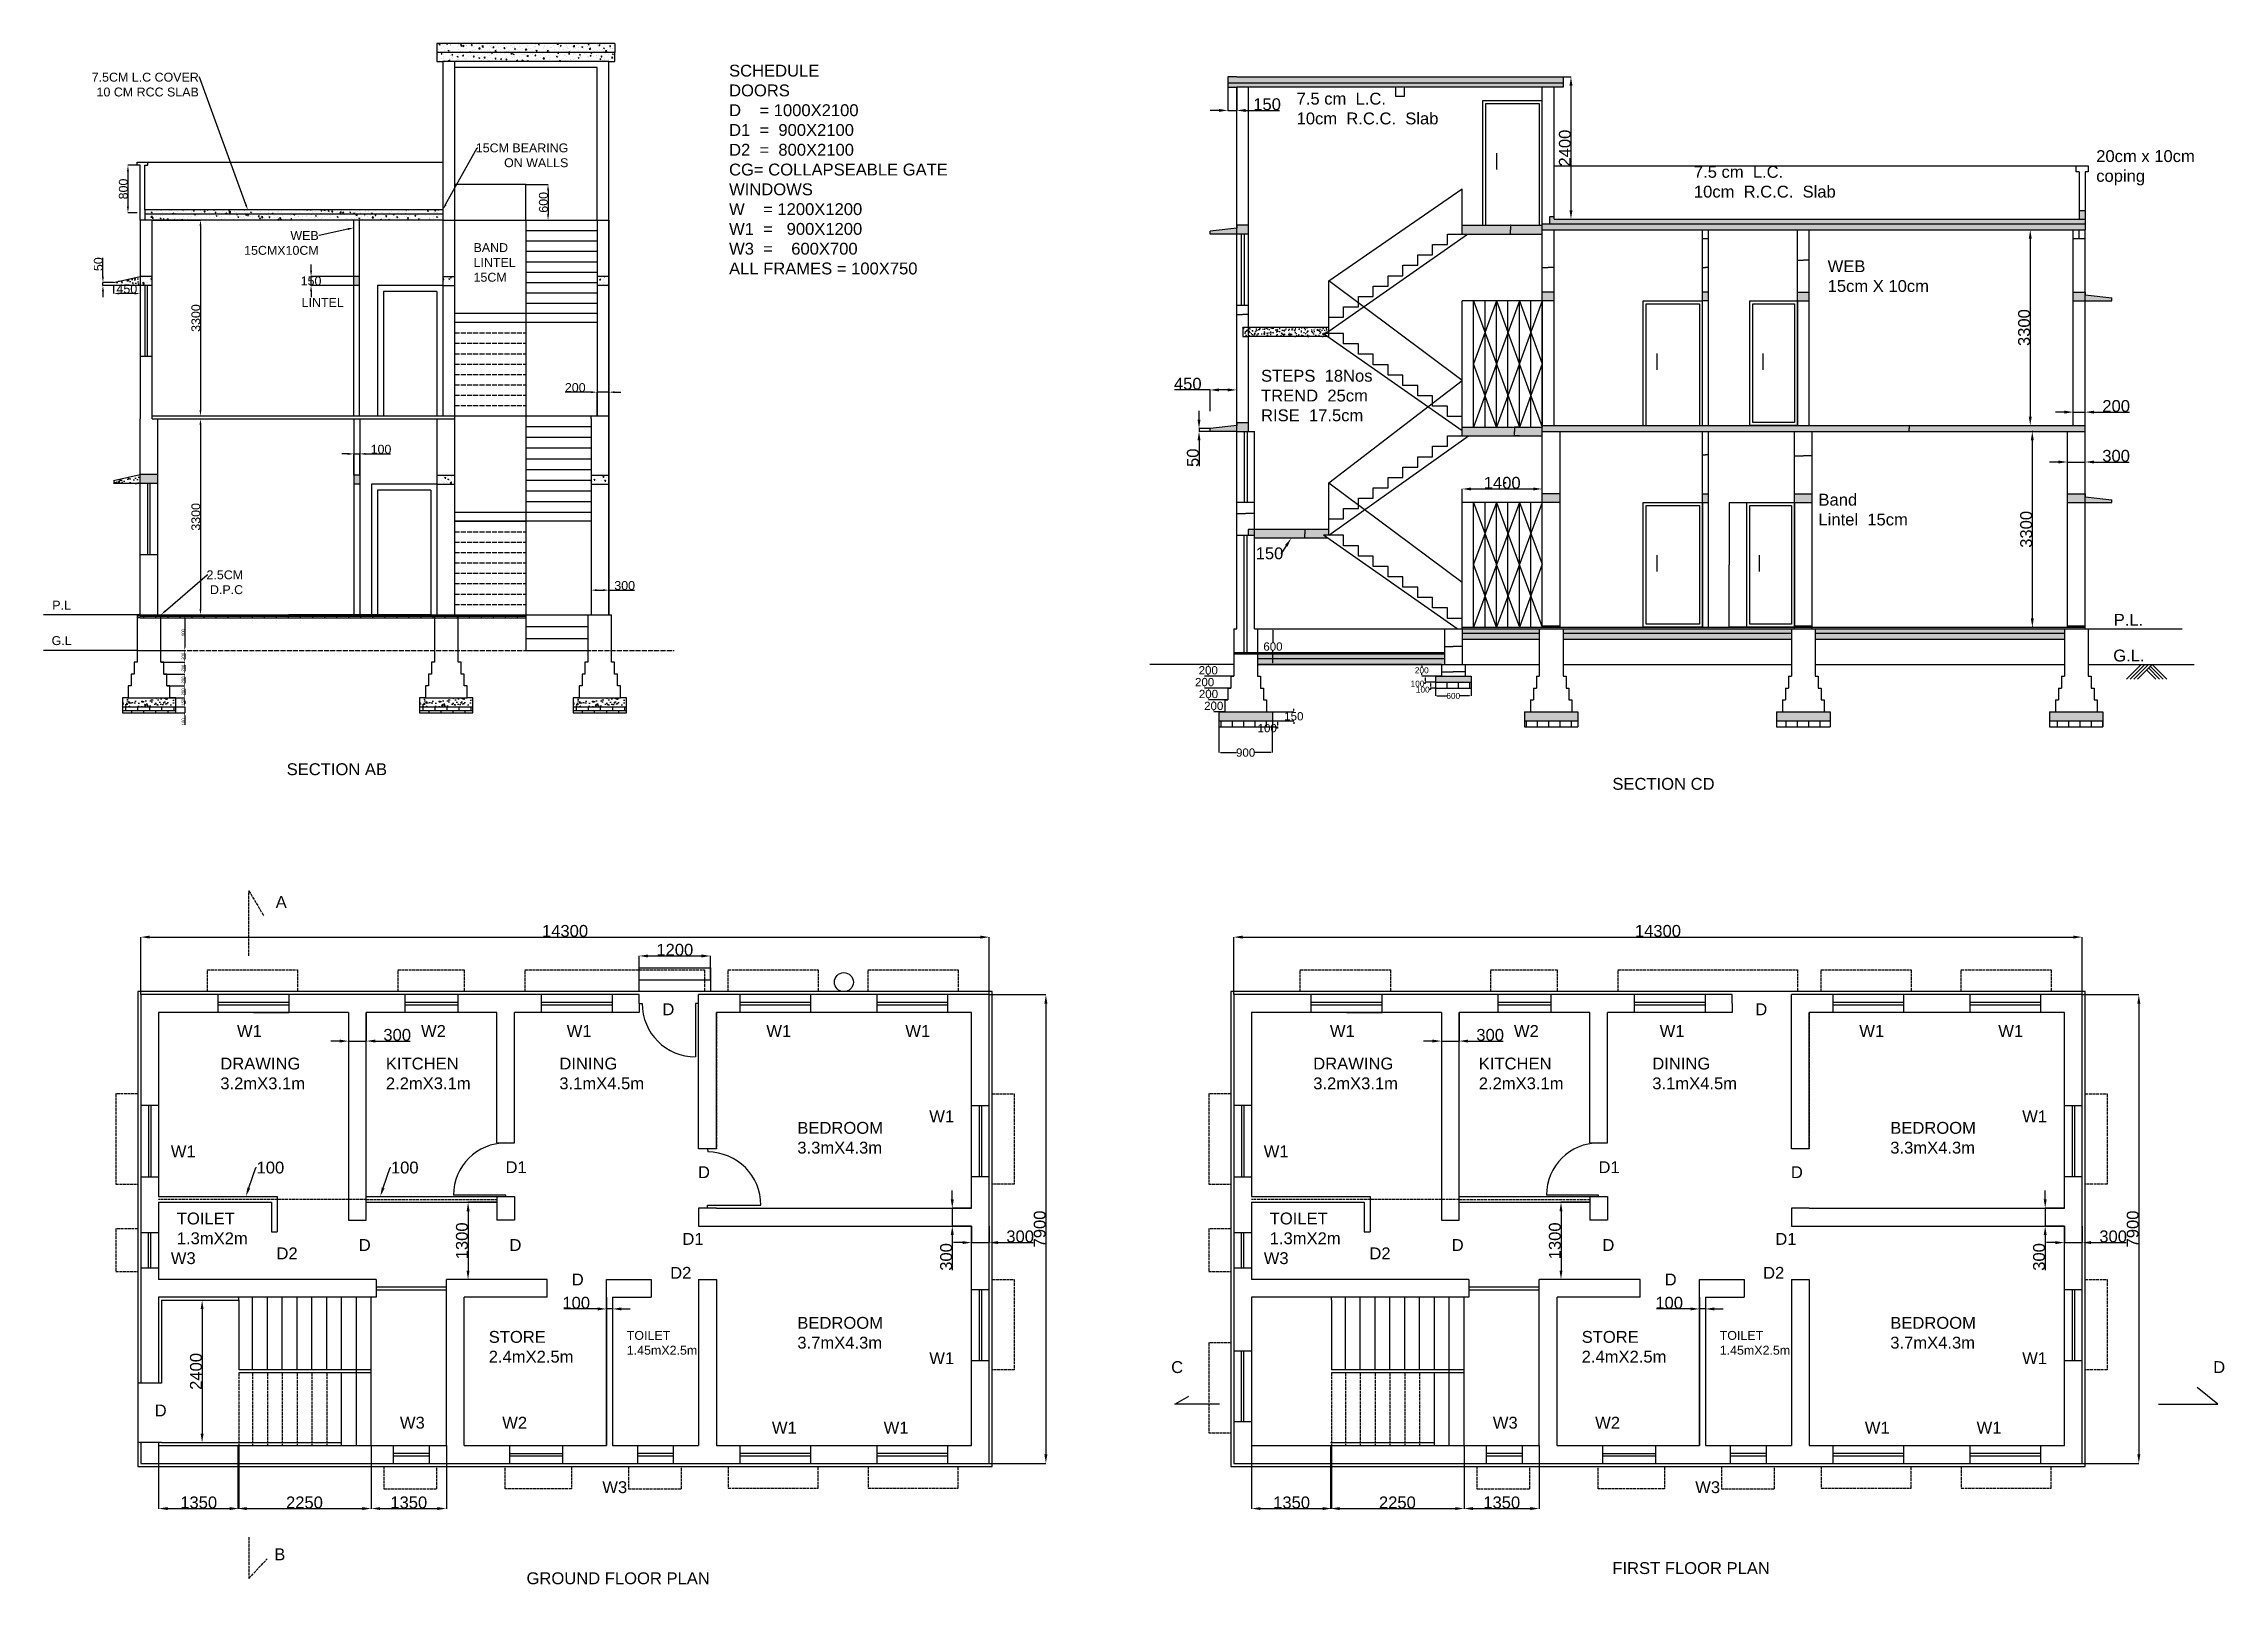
# Model space of a CAD drawing. Header units: millimetres. Extents: x -1589 to 35168, y -1989 to 23976.
import ezdxf
from ezdxf import colors
from ezdxf.entities.mleader import LeaderData, LeaderLine
from ezdxf.math import Vec2, Vec3

# ---------------------------------------------------------------- set-up
doc = ezdxf.new("R2010")
doc.units = ezdxf.units.MM
doc.linetypes.add('ACAD_ISO02W100', pattern=[15, 12, -3])
doc.layers.get('0').update_dxf_attribs({"true_color": 0xc2ced6})
doc.layers.add('Layer1', color=7, linetype='Continuous')
doc.styles.get("Standard").update_dxf_attribs({"font": 'arial.ttf'})
doc.dimstyles.new('ISO-25', dxfattribs={"dimtxt": 2.5, "dimasz": 2.5, "dimexe": 1.25, "dimexo": 0.625, "dimtad": 1, "dimtxsty": 'Standard', "dimcen": 2.5, "dimadec": 0, "dimazin": 0, "dimtfac": 1, "dimtmove": 0, "dimatfit": 3, "dimfxl": 1, "dimarcsym": 0})
doc.dimstyles.get("Standard").update_dxf_attribs({"dimtxt": 0.18, "dimasz": 0.18, "dimexe": 0.18, "dimexo": 0.0625, "dimgap": 0.09, "dimtad": 0, "dimtih": 1, "dimtoh": 1, "dimdec": 4, "dimzin": 0, "dimdsep": 46, "dimtxsty": 'Standard', "dimcen": 0.09, "dimadec": 0, "dimazin": 0, "dimtfac": 1, "dimtdec": 4, "dimtofl": 0, "dimtmove": 0, "dimatfit": 3, "dimfxl": 1, "dimtolj": 1, "dimtzin": 0, "dimarcsym": 0})
pattern_1 = [(50, (-28371.204, -14458.815), (54.6554, -4.781726), [5.715, -62.865]), (355, (-28371.204, -14458.815), (-10.573026, 57.317054), [4.572, -50.292175]), (100.451445, (-28366.65, -14459.214), (44.082374, 52.535326), [4.857003, -53.427073]), (46.1842, (-28371.204, -14443.575), (81.32371, -12.6127), [8.5725, -94.2975]), (96.63556, (-28364.43, -14444.63), (71.22124, 74.22784), [7.28551, -80.14068]), (351.18415, (-28371.204, -14443.575), (71.22124, 74.22784), [6.85799, -75.43792]), (21, (-28363.584, -14447.385), (45.484317, -30.67956), [5.715, -62.865]), (326, (-28363.584, -14447.385), (18.54061, 55.25639), [4.572, -50.292]), (71.451445, (-28359.794, -14449.94), (64.024926, 24.57683), [4.857003, -53.42698]), (37.5, (-28371.204, -14458.815), (0.926581, 25.3665117), [0, -49.6824, 0, -51.054, 0, -50.4825]), (7.5, (-28371.204, -14458.815), (20.045899, 30.054172), [0, -29.1084, 0, -48.5394, 0, -19.2405]), (327.5, (-28388.197, -14458.815), (40.6771786, -1.718623), [0, -19.05, 0, -59.436, 0, -78.867]), (317.5, (-28395.817, -14458.815), (44.438754, 7.627947), [0, -24.765, 0, -39.4716, 0, -56.007])]

msp = doc.modelspace()

# ---------------------------------------------------------------- texts
at = {"insert": (9964.86263, 23620.69587), "char_height": 200, "width": 4103.779795, "attachment_point": 1}
msp.add_mtext('SCHEDULE\\PDOORS\\PD    = 1000X2100\\PD1  =  900X2100^JD2  =  800X2100\\PCG= COLLAPSEABLE GATE\\PWINDOWS\\PW    = 1200X1200\\PW1  =   900X1200\\PW3  =    600X700\\PALL FRAMES = 100X750', dxfattribs=at)
at = {"color": 0, "char_height": 200, "attachment_point": 1}
for s, width, heights, insert in [('{\\C7;7.5 cm  L.C.\\P10cm  R.C.C.  Slab}', 3022.5983278, [1114.58414], (19530.60798, 23148.57097)), ('{\\C255;Band \\PLintel  15cm}', 2343.9535091, [0], (28326.52768, 16390.16233)), ('{\\C255;P.L.}', 806.9601351, [0], (33302.97045, 14366.30154)), ('{\\C255;G.L\\C11;\\c7500274;.}', 806.9601351, [0], (33295.12168, 13763.8574))]:
    msp.add_mtext_dynamic_manual_height_columns(s, width=width, gutter_width=125, heights=heights, dxfattribs=dict(at, insert=insert))
at = {"color": 7, "char_height": 200, "attachment_point": 1}
for s, width, heights, insert in [('{\\C9;\\P\\C255;20cm x 10cm\\Pcoping}', 6414.6379264, [0], (33008.10433, 22513.84697)), ('7.5 cm  L.C.\\P10cm  R.C.C.  Slab', 4533.8372558, [966.14427], (26226.79727, 21915.16233)), ('{\\C255;WEB \\P15cm X 10cm}', 3163.7090176, [649.83373], (28481.15753, 20324.70127)), ('{\\C255;STEPS  18Nos\\PTREND  25cm\\PRISE  17.5cm}', 2475.5618215, [0], (18931.27562, 18478.61144))]:
    msp.add_mtext_dynamic_manual_height_columns(s, width=width, gutter_width=125, heights=heights, dxfattribs=dict(at, insert=insert))
at = {"attachment_point": 1}
for s, insert, char_height in [('BAND ^JLINTEL^J15CM', (5658.09733, 20613.60646), 150), ('LINTEL', (2760.60161, 19689.55833), 150), ('P.L', (-1442.4769, 14587.29107), 150), ('G.L', (-1453.74588, 13990.33705), 150), ('SECTION AB', (2507.72692, 11848.29061), 200), ('SECTION CD', (24852.55377, 11601.64196), 200), ('A', (2322.76332, 9611.04054), 200), ('D', (8840.43553, 7801.90859), 200), ('D', (27261.76363, 7801.90859), 200), ('W1', (1670.63838, 7436.55252), 200), ('W2', (4772.86432, 7436.55252), 200), ('W1', (7228.4027, 7436.55252), 200), ('W1', (10593.05262, 7436.55252), 200), ('W1', (12936.12355, 7436.55252), 200), ('W1', (20091.96648, 7436.55252), 200), ('W2', (23194.19242, 7436.55252), 200), ('W1', (25649.7308, 7436.55252), 200), ('W1', (29014.38071, 7436.55252), 200), ('W1', (31357.45165, 7436.55252), 200), ('DRAWING^J3.2mX3.1m', (1389.46986, 6887.92274), 200), ('KITCHEN^J2.2mX3.1m', (4179.97219, 6887.92274), 200), ('DINING^J3.1mX4.5m', (7104.1247, 6887.92274), 200), ('DRAWING^J3.2mX3.1m', (19810.79796, 6887.92274), 200), ('KITCHEN^J2.2mX3.1m', (22601.30028, 6887.92274), 200), ('DINING^J3.1mX4.5m', (25525.45279, 6887.92274), 200), ('W1', (13339.13178, 5997.95281), 200), ('W1', (31760.45988, 5997.95281), 200), ('BEDROOM^J3.3mX4.3m', (11115.46218, 5804.26191), 200), ('BEDROOM^J3.3mX4.3m', (29536.79028, 5804.26191), 200), ('W1', (555.33668, 5407.76226), 200), ('W1', (18976.66477, 5407.76226), 200), ('D1', (6197.45154, 5141.36696), 200), ('D', (9440.26165, 5057.05402), 200), ('D1', (24618.77963, 5141.36696), 200), ('D', (27861.58975, 5057.05402), 200), ('TOILET^J1.3mX2m', (655.99347, 4277.26091), 200), ('TOILET^J1.3mX2m', (19077.32157, 4277.26091), 200), ('D2', (2336.07058, 3689.3108), 200), ('D', (3723.16861, 3829.83235), 200), ('D', (6263.05744, 3829.83235), 200), ('D1', (9177.83777, 3932.88152), 200), ('D2', (20757.39868, 3689.3108), 200), ('D', (22144.49671, 3829.83235), 200), ('D', (24684.38554, 3829.83235), 200), ('D1', (27599.16586, 3932.88152), 200), ('W3', (555.33668, 3609.08622), 200), ('D2', (8971.64752, 3361.42715), 200), ('W3', (18976.66477, 3609.08622), 200), ('D2', (27392.97561, 3361.42715), 200), ('D', (7312.75324, 3249.00989), 200), ('D', (25734.08133, 3249.00989), 200), ('STORE^J2.4mX2.5m', (5913.84464, 2281.85468), 200), ('TOILET^J1.45mX2.5m', (8240.60932, 2281.85468), 150), ('BEDROOM^J3.7mX4.3m', (11115.46218, 2518.29774), 200), ('STORE^J2.4mX2.5m', (24335.17274, 2281.85468), 200), ('TOILET^J1.45mX2.5m', (26661.93742, 2281.85468), 150), ('BEDROOM^J3.7mX4.3m', (29536.79028, 2518.29774), 200), ('W1', (13339.13178, 1922.8274), 200), ('W1', (31760.45988, 1922.8274), 200), ('C', (17416.54777, 1772.88625), 200), ('D', (34979.86205, 1772.88625), 200), ('D', (283.54043, 1042.22562), 200), ('W3', (4416.71754, 836.12732), 200), ('W2', (6141.21781, 836.12732), 200), ('W1', (10686.77543, 751.81438), 200), ('W1', (12570.6045, 751.81438), 200), ('W3', (22838.04564, 836.12732), 200), ('W2', (24562.54591, 836.12732), 200), ('W1', (29108.10352, 751.81438), 200), ('W1', (30991.93259, 751.81438), 200), ('W3', (7828.22891, -250.5728), 200), ('W3', (26249.557, -250.5728), 200), ('B', (2299.99253, -1382.35958), 200), ('GROUND FLOOR PLAN', (6550.87172, -1785.91391), 200), ('FIRST FLOOR PLAN', (24852.55377, -1614.19626), 200)]:
    msp.add_mtext(s, dxfattribs=dict(at, insert=insert, char_height=char_height))

# ---------------------------------------------------------------- blocks, each defined once
blk = doc.blocks.new('*D1')
at = {"color": 0, "lineweight": -2, "ltscale": 100, "transparency": 16777216}
for p, q in [((3550, 7650), (3550, 7166)), ((3850, 7650), (3850, 7166)), ((3400, 7167), (3250, 7167)), ((3550, 7167), (3850, 7167)), ((4000, 7167), (4592, 7167))]:
    blk.add_line(p, q, dxfattribs=at)
at = {"color": 0, "ltscale": 100, "transparency": 16777216}
for points in [[(3400, 7192), (3400, 7142), (3550, 7167)], [(4000, 7192), (4000, 7142), (3850, 7167)]]:
    blk.add_solid(points, dxfattribs=at)
at = {"layer": 'Defpoints', "color": 0, "ltscale": 100, "transparency": 16777216}
for p in [(3550, 7650), (3850, 7650), (3850, 7167)]:
    blk.add_point(p, dxfattribs=at)
at = {"color": 0, "ltscale": 100, "transparency": 16777216, "insert": (4371, 7270), "char_height": 200, "attachment_point": 5}
blk.add_mtext('300', dxfattribs=at)
blk = doc.blocks.new('*D2')
at = {"color": 0, "lineweight": -2, "ltscale": 100, "transparency": 16777216}
for p, q in [((6050, 4450), (5564, 4450)), ((5566, 4300), (5565, 3300)), ((6049, 3150), (5564, 3150))]:
    blk.add_line(p, q, dxfattribs=at)
at = {"color": 0, "ltscale": 100, "transparency": 16777216}
for points in [[(5541, 4300), (5591, 4300), (5566, 4450)], [(5540, 3300), (5590, 3300), (5565, 3150)]]:
    blk.add_solid(points, dxfattribs=at)
at = {"layer": 'Defpoints', "color": 0, "ltscale": 100, "transparency": 16777216}
for p in [(6050, 4450), (5565, 3150), (6050, 3150)]:
    blk.add_point(p, dxfattribs=at)
at = {"color": 0, "ltscale": 100, "transparency": 16777216, "insert": (5463, 3800), "char_height": 200, "attachment_point": 5, "rotation": 89.9934}
blk.add_mtext('1300', dxfattribs=at)
blk = doc.blocks.new('*D3')
at = {"color": 0, "lineweight": -2, "ltscale": 100, "transparency": 16777216}
for p, q in [((14050, 4050), (14050, 3770)), ((14350, 4050), (14350, 3770)), ((13900, 3771), (13750, 3771)), ((14050, 3771), (14350, 3771)), ((14500, 3771), (15092, 3771))]:
    blk.add_line(p, q, dxfattribs=at)
at = {"color": 0, "ltscale": 100, "transparency": 16777216}
for points in [[(13900, 3796), (13900, 3746), (14050, 3771)], [(14500, 3796), (14500, 3746), (14350, 3771)]]:
    blk.add_solid(points, dxfattribs=at)
at = {"layer": 'Defpoints', "color": 0, "ltscale": 100, "transparency": 16777216}
for p in [(14050, 4050), (14350, 4050), (14350, 3771)]:
    blk.add_point(p, dxfattribs=at)
at = {"color": 0, "ltscale": 100, "transparency": 16777216, "insert": (14871, 3874), "char_height": 200, "attachment_point": 5}
blk.add_mtext('300', dxfattribs=at)
blk = doc.blocks.new('*D4')
at = {"color": 0, "lineweight": -2, "ltscale": 100, "transparency": 16777216}
for p, q in [((13727, 4500), (13727, 4650)), ((14050, 4350), (13726, 4350)), ((14050, 4050), (13726, 4050)), ((13727, 4350), (13727, 4050)), ((13727, 3900), (13727, 3308))]:
    blk.add_line(p, q, dxfattribs=at)
at = {"color": 0, "ltscale": 100, "transparency": 16777216}
for points in [[(13702, 4500), (13752, 4500), (13727, 4350)], [(13702, 3900), (13752, 3900), (13727, 4050)]]:
    blk.add_solid(points, dxfattribs=at)
at = {"layer": 'Defpoints', "color": 0, "ltscale": 100, "transparency": 16777216}
for p in [(13727, 4050), (14050, 4350), (14050, 4050)]:
    blk.add_point(p, dxfattribs=at)
at = {"color": 0, "ltscale": 100, "transparency": 16777216, "insert": (13624, 3529), "char_height": 200, "attachment_point": 5, "rotation": 90}
blk.add_mtext('300', dxfattribs=at)
blk = doc.blocks.new('*D5')
at = {"color": 0, "lineweight": -2, "ltscale": 100, "transparency": 16777216}
for p, q in [((8450, 8201), (8450, 8603)), ((8600, 8601), (9500, 8601)), ((9650, 8201), (9650, 8603))]:
    blk.add_line(p, q, dxfattribs=at)
at = {"color": 0, "ltscale": 100, "transparency": 16777216}
for points in [[(8600, 8626), (8600, 8576), (8450, 8601)], [(9500, 8626), (9500, 8576), (9650, 8601)]]:
    blk.add_solid(points, dxfattribs=at)
at = {"layer": 'Defpoints', "color": 0, "ltscale": 100, "transparency": 16777216}
for p in [(9650, 8601), (8450, 8200), (9650, 8200)]:
    blk.add_point(p, dxfattribs=at)
at = {"color": 0, "ltscale": 100, "transparency": 16777216, "insert": (9050, 8704), "char_height": 200, "attachment_point": 5}
blk.add_mtext('1200', dxfattribs=at)
blk = doc.blocks.new('*D6')
at = {"color": 0, "lineweight": -2, "ltscale": 100, "transparency": 16777216}
for p, q in [((50, 7951), (50, 8920)), ((200, 8919), (14200, 8919)), ((14350, 7951), (14350, 8920))]:
    blk.add_line(p, q, dxfattribs=at)
at = {"color": 0, "ltscale": 100, "transparency": 16777216}
for points in [[(200, 8944), (200, 8894), (50, 8919)], [(14200, 8944), (14200, 8894), (14350, 8919)]]:
    blk.add_solid(points, dxfattribs=at)
at = {"layer": 'Defpoints', "color": 0, "ltscale": 100, "transparency": 16777216}
for p in [(14350, 8919), (50, 7950), (14350, 7950)]:
    blk.add_point(p, dxfattribs=at)
at = {"color": 0, "ltscale": 100, "transparency": 16777216, "insert": (7200, 9022), "char_height": 200, "attachment_point": 5}
blk.add_mtext('14300', dxfattribs=at)
blk = doc.blocks.new('*D7')
at = {"color": 0, "lineweight": -2, "ltscale": 100, "transparency": 16777216}
for p, q in [((3933, 350), (3933, -713)), ((5200, 350), (5200, -713)), ((4083, -711), (5050, -711))]:
    blk.add_line(p, q, dxfattribs=at)
at = {"color": 0, "ltscale": 100, "transparency": 16777216}
for points in [[(4083, -686), (4083, -736), (3933, -711)], [(5050, -686), (5050, -736), (5200, -711)]]:
    blk.add_solid(points, dxfattribs=at)
at = {"layer": 'Defpoints', "color": 0, "ltscale": 100, "transparency": 16777216}
for p in [(3933, 350), (5200, 350), (5200, -711)]:
    blk.add_point(p, dxfattribs=at)
at = {"color": 0, "ltscale": 100, "transparency": 16777216, "insert": (4566, -609), "char_height": 200, "attachment_point": 5}
blk.add_mtext('1350', dxfattribs=at)
blk = doc.blocks.new('*D8')
at = {"color": 0, "lineweight": -2, "ltscale": 100, "transparency": 16777216}
for p, q in [((1683, 350), (1683, -713)), ((3933, 350), (3933, -713)), ((1833, -711), (3783, -711))]:
    blk.add_line(p, q, dxfattribs=at)
at = {"color": 0, "ltscale": 100, "transparency": 16777216}
for points in [[(1833, -686), (1833, -736), (1683, -711)], [(3783, -686), (3783, -736), (3933, -711)]]:
    blk.add_solid(points, dxfattribs=at)
at = {"layer": 'Defpoints', "color": 0, "ltscale": 100, "transparency": 16777216}
for p in [(1683, 350), (3933, 350), (3933, -711)]:
    blk.add_point(p, dxfattribs=at)
at = {"color": 0, "ltscale": 100, "transparency": 16777216, "insert": (2808, -609), "char_height": 200, "attachment_point": 5}
blk.add_mtext('2250', dxfattribs=at)
blk = doc.blocks.new('*D9')
at = {"color": 0, "lineweight": -2, "ltscale": 100, "transparency": 16777216}
for p, q in [((350, 350), (350, -713)), ((1700, 350), (1700, -713)), ((500, -711), (1550, -711))]:
    blk.add_line(p, q, dxfattribs=at)
at = {"color": 0, "ltscale": 100, "transparency": 16777216}
for points in [[(500, -686), (500, -736), (350, -711)], [(1550, -686), (1550, -736), (1700, -711)]]:
    blk.add_solid(points, dxfattribs=at)
at = {"layer": 'Defpoints', "color": 0, "ltscale": 100, "transparency": 16777216}
for p in [(350, 350), (1700, 350), (1700, -711)]:
    blk.add_point(p, dxfattribs=at)
at = {"color": 0, "ltscale": 100, "transparency": 16777216, "insert": (1025, -609), "char_height": 200, "attachment_point": 5}
blk.add_mtext('1350', dxfattribs=at)
blk = doc.blocks.new('*D10')
at = {"color": 0, "lineweight": -2, "ltscale": 100, "transparency": 16777216}
for p, q in [((14351, 7950), (15306, 7950)), ((15305, 7800), (15305, 200)), ((14351, 50), (15306, 50))]:
    blk.add_line(p, q, dxfattribs=at)
at = {"color": 0, "ltscale": 100, "transparency": 16777216}
for points in [[(15280, 7800), (15330, 7800), (15305, 7950)], [(15280, 200), (15330, 200), (15305, 50)]]:
    blk.add_solid(points, dxfattribs=at)
at = {"layer": 'Defpoints', "color": 0, "ltscale": 100, "transparency": 16777216}
for p in [(14350, 7950), (14350, 50), (15305, 50)]:
    blk.add_point(p, dxfattribs=at)
at = {"color": 0, "ltscale": 100, "transparency": 16777216, "insert": (15202, 4000), "char_height": 200, "attachment_point": 5, "rotation": 90}
blk.add_mtext('7900', dxfattribs=at)
blk = doc.blocks.new('*D11')
at = {"color": 0, "lineweight": -2, "ltscale": 100, "transparency": 16777216}
for p, q in [((401, 2800), (1084, 2800)), ((1083, 2650), (1083, 550)), ((401, 400), (1084, 400))]:
    blk.add_line(p, q, dxfattribs=at)
at = {"color": 0, "ltscale": 100, "transparency": 16777216}
for points in [[(1058, 2650), (1108, 2650), (1083, 2800)], [(1058, 550), (1108, 550), (1083, 400)]]:
    blk.add_solid(points, dxfattribs=at)
at = {"layer": 'Defpoints', "color": 0, "ltscale": 100, "transparency": 16777216}
for p in [(400, 2800), (400, 400), (1083, 400)]:
    blk.add_point(p, dxfattribs=at)
at = {"color": 0, "ltscale": 100, "transparency": 16777216, "insert": (980, 1600), "char_height": 200, "attachment_point": 5, "rotation": 90}
blk.add_mtext('2400', dxfattribs=at)
blk = doc.blocks.new('*D12')
at = {"color": 0, "lineweight": -2, "ltscale": 100, "transparency": 16777216}
for p, q in [((7750, 2653), (7177, 2653)), ((7900, 2850), (7900, 2652)), ((8000, 2653), (7900, 2653)), ((8000, 2850), (8000, 2652)), ((8150, 2653), (8300, 2653))]:
    blk.add_line(p, q, dxfattribs=at)
at = {"color": 0, "ltscale": 100, "transparency": 16777216}
for points in [[(7750, 2678), (7750, 2628), (7900, 2653)], [(8150, 2678), (8150, 2628), (8000, 2653)]]:
    blk.add_solid(points, dxfattribs=at)
at = {"layer": 'Defpoints', "color": 0, "ltscale": 100, "transparency": 16777216}
for p in [(7900, 2850), (7900, 2653), (8000, 2850)]:
    blk.add_point(p, dxfattribs=at)
at = {"color": 0, "ltscale": 100, "transparency": 16777216, "insert": (7388, 2756), "char_height": 200, "attachment_point": 5}
blk.add_mtext('100', dxfattribs=at)
blk = doc.blocks.new('*D22')
at = {"color": 0, "lineweight": -2, "ltscale": 100, "transparency": 16777216}
for p, q in [((21971, 7650), (21971, 7166)), ((22271, 7650), (22271, 7166)), ((21821, 7167), (21671, 7167)), ((21971, 7167), (22271, 7167)), ((22421, 7167), (23014, 7167))]:
    blk.add_line(p, q, dxfattribs=at)
at = {"color": 0, "ltscale": 100, "transparency": 16777216}
for points in [[(21821, 7192), (21821, 7142), (21971, 7167)], [(22421, 7192), (22421, 7142), (22271, 7167)]]:
    blk.add_solid(points, dxfattribs=at)
at = {"layer": 'Defpoints', "color": 0, "ltscale": 100, "transparency": 16777216}
for p in [(21971, 7650), (22271, 7650), (22271, 7167)]:
    blk.add_point(p, dxfattribs=at)
at = {"color": 0, "ltscale": 100, "transparency": 16777216, "insert": (22793, 7270), "char_height": 200, "attachment_point": 5}
blk.add_mtext('300', dxfattribs=at)
blk = doc.blocks.new('*D20')
at = {"color": 0, "lineweight": -2, "ltscale": 100, "transparency": 16777216}
for p, q in [((24471, 4450), (23986, 4450)), ((23987, 4300), (23987, 3300)), ((24471, 3150), (23986, 3150))]:
    blk.add_line(p, q, dxfattribs=at)
at = {"color": 0, "ltscale": 100, "transparency": 16777216}
for points in [[(23962, 4300), (24012, 4300), (23987, 4450)], [(23962, 3300), (24012, 3300), (23987, 3150)]]:
    blk.add_solid(points, dxfattribs=at)
at = {"layer": 'Defpoints', "color": 0, "ltscale": 100, "transparency": 16777216}
for p in [(24471, 4450), (23987, 3150), (24471, 3150)]:
    blk.add_point(p, dxfattribs=at)
at = {"color": 0, "ltscale": 100, "transparency": 16777216, "insert": (23884, 3800), "char_height": 200, "attachment_point": 5, "rotation": 89.9934}
blk.add_mtext('1300', dxfattribs=at)
blk = doc.blocks.new('*D21')
at = {"color": 0, "lineweight": -2, "ltscale": 100, "transparency": 16777216}
for p, q in [((32471, 4050), (32471, 3770)), ((32771, 4050), (32771, 3770)), ((32321, 3771), (32171, 3771)), ((32471, 3771), (32771, 3771)), ((32921, 3771), (33514, 3771))]:
    blk.add_line(p, q, dxfattribs=at)
at = {"color": 0, "ltscale": 100, "transparency": 16777216}
for points in [[(32321, 3796), (32321, 3746), (32471, 3771)], [(32921, 3796), (32921, 3746), (32771, 3771)]]:
    blk.add_solid(points, dxfattribs=at)
at = {"layer": 'Defpoints', "color": 0, "ltscale": 100, "transparency": 16777216}
for p in [(32471, 4050), (32771, 4050), (32771, 3771)]:
    blk.add_point(p, dxfattribs=at)
at = {"color": 0, "ltscale": 100, "transparency": 16777216, "insert": (33293, 3874), "char_height": 200, "attachment_point": 5}
blk.add_mtext('300', dxfattribs=at)
blk = doc.blocks.new('*D14')
at = {"color": 0, "lineweight": -2, "ltscale": 100, "transparency": 16777216}
for p, q in [((32148, 4500), (32148, 4650)), ((32471, 4350), (32147, 4350)), ((32471, 4050), (32147, 4050)), ((32148, 4350), (32148, 4050)), ((32148, 3900), (32148, 3308))]:
    blk.add_line(p, q, dxfattribs=at)
at = {"color": 0, "ltscale": 100, "transparency": 16777216}
for points in [[(32123, 4500), (32173, 4500), (32148, 4350)], [(32123, 3900), (32173, 3900), (32148, 4050)]]:
    blk.add_solid(points, dxfattribs=at)
at = {"layer": 'Defpoints', "color": 0, "ltscale": 100, "transparency": 16777216}
for p in [(32148, 4050), (32471, 4350), (32471, 4050)]:
    blk.add_point(p, dxfattribs=at)
at = {"color": 0, "ltscale": 100, "transparency": 16777216, "insert": (32045, 3529), "char_height": 200, "attachment_point": 5, "rotation": 90}
blk.add_mtext('300', dxfattribs=at)
blk = doc.blocks.new('*D15')
at = {"color": 0, "lineweight": -2, "ltscale": 100, "transparency": 16777216}
for p, q in [((18471, 7951), (18471, 8920)), ((18621, 8919), (32621, 8919)), ((32771, 7951), (32771, 8920))]:
    blk.add_line(p, q, dxfattribs=at)
at = {"color": 0, "ltscale": 100, "transparency": 16777216}
for points in [[(18621, 8944), (18621, 8894), (18471, 8919)], [(32621, 8944), (32621, 8894), (32771, 8919)]]:
    blk.add_solid(points, dxfattribs=at)
at = {"layer": 'Defpoints', "color": 0, "ltscale": 100, "transparency": 16777216}
for p in [(32771, 8919), (18471, 7950), (32771, 7950)]:
    blk.add_point(p, dxfattribs=at)
at = {"color": 0, "ltscale": 100, "transparency": 16777216, "insert": (25621, 9022), "char_height": 200, "attachment_point": 5}
blk.add_mtext('14300', dxfattribs=at)
blk = doc.blocks.new('*D16')
at = {"color": 0, "lineweight": -2, "ltscale": 100, "transparency": 16777216}
for p, q in [((22354, 350), (22354, -713)), ((23621, 350), (23621, -713)), ((22504, -711), (23471, -711))]:
    blk.add_line(p, q, dxfattribs=at)
at = {"color": 0, "ltscale": 100, "transparency": 16777216}
for points in [[(22504, -686), (22504, -736), (22354, -711)], [(23471, -686), (23471, -736), (23621, -711)]]:
    blk.add_solid(points, dxfattribs=at)
at = {"layer": 'Defpoints', "color": 0, "ltscale": 100, "transparency": 16777216}
for p in [(22354, 350), (23621, 350), (23621, -711)]:
    blk.add_point(p, dxfattribs=at)
at = {"color": 0, "ltscale": 100, "transparency": 16777216, "insert": (22988, -609), "char_height": 200, "attachment_point": 5}
blk.add_mtext('1350', dxfattribs=at)
blk = doc.blocks.new('*D17')
at = {"color": 0, "lineweight": -2, "ltscale": 100, "transparency": 16777216}
for p, q in [((20104, 350), (20104, -713)), ((22354, 350), (22354, -713)), ((20254, -711), (22204, -711))]:
    blk.add_line(p, q, dxfattribs=at)
at = {"color": 0, "ltscale": 100, "transparency": 16777216}
for points in [[(20254, -686), (20254, -736), (20104, -711)], [(22204, -686), (22204, -736), (22354, -711)]]:
    blk.add_solid(points, dxfattribs=at)
at = {"layer": 'Defpoints', "color": 0, "ltscale": 100, "transparency": 16777216}
for p in [(20104, 350), (22354, 350), (22354, -711)]:
    blk.add_point(p, dxfattribs=at)
at = {"color": 0, "ltscale": 100, "transparency": 16777216, "insert": (21229, -609), "char_height": 200, "attachment_point": 5}
blk.add_mtext('2250', dxfattribs=at)
blk = doc.blocks.new('*D18')
at = {"color": 0, "lineweight": -2, "ltscale": 100, "transparency": 16777216}
for p, q in [((18771, 350), (18771, -713)), ((20121, 350), (20121, -713)), ((18921, -711), (19971, -711))]:
    blk.add_line(p, q, dxfattribs=at)
at = {"color": 0, "ltscale": 100, "transparency": 16777216}
for points in [[(18921, -686), (18921, -736), (18771, -711)], [(19971, -686), (19971, -736), (20121, -711)]]:
    blk.add_solid(points, dxfattribs=at)
at = {"layer": 'Defpoints', "color": 0, "ltscale": 100, "transparency": 16777216}
for p in [(18771, 350), (20121, 350), (20121, -711)]:
    blk.add_point(p, dxfattribs=at)
at = {"color": 0, "ltscale": 100, "transparency": 16777216, "insert": (19446, -609), "char_height": 200, "attachment_point": 5}
blk.add_mtext('1350', dxfattribs=at)
blk = doc.blocks.new('*D13')
at = {"color": 0, "lineweight": -2, "ltscale": 100, "transparency": 16777216}
for p, q in [((32772, 7950), (33728, 7950)), ((33726, 7800), (33726, 200)), ((32772, 50), (33728, 50))]:
    blk.add_line(p, q, dxfattribs=at)
at = {"color": 0, "ltscale": 100, "transparency": 16777216}
for points in [[(33701, 7800), (33751, 7800), (33726, 7950)], [(33701, 200), (33751, 200), (33726, 50)]]:
    blk.add_solid(points, dxfattribs=at)
at = {"layer": 'Defpoints', "color": 0, "ltscale": 100, "transparency": 16777216}
for p in [(32771, 7950), (32771, 50), (33726, 50)]:
    blk.add_point(p, dxfattribs=at)
at = {"color": 0, "ltscale": 100, "transparency": 16777216, "insert": (33624, 4000), "char_height": 200, "attachment_point": 5, "rotation": 90}
blk.add_mtext('7900', dxfattribs=at)
blk = doc.blocks.new('*D19')
at = {"color": 0, "lineweight": -2, "ltscale": 100, "transparency": 16777216}
for p, q in [((26171, 2653), (25598, 2653)), ((26321, 2850), (26321, 2652)), ((26421, 2653), (26321, 2653)), ((26421, 2850), (26421, 2652)), ((26571, 2653), (26721, 2653))]:
    blk.add_line(p, q, dxfattribs=at)
at = {"color": 0, "ltscale": 100, "transparency": 16777216}
for points in [[(26171, 2678), (26171, 2628), (26321, 2653)], [(26571, 2678), (26571, 2628), (26421, 2653)]]:
    blk.add_solid(points, dxfattribs=at)
at = {"layer": 'Defpoints', "color": 0, "ltscale": 100, "transparency": 16777216}
for p in [(26321, 2850), (26321, 2653), (26421, 2850)]:
    blk.add_point(p, dxfattribs=at)
at = {"color": 0, "ltscale": 100, "transparency": 16777216, "insert": (25810, 2756), "char_height": 200, "attachment_point": 5}
blk.add_mtext('100', dxfattribs=at)
blk = doc.blocks.new('*D23')
at = {"color": 0, "lineweight": -2, "ltscale": 50, "transparency": 16777216}
for p, q in [((-10, 14351), (791, 14351)), ((790, 14301), (790, 13801)), ((-10, 13751), (791, 13751))]:
    blk.add_line(p, q, dxfattribs=at)
at = {"color": 0, "ltscale": 50, "transparency": 16777216}
for points in [[(781, 14301), (798, 14301), (790, 14351)], [(781, 13801), (798, 13801), (790, 13751)]]:
    blk.add_solid(points, dxfattribs=at)
at = {"layer": 'Defpoints', "color": 0, "ltscale": 50, "transparency": 16777216}
for p in [(-11, 14351), (-11, 13751), (790, 13751)]:
    blk.add_point(p, dxfattribs=at)
at = {"color": 0, "ltscale": 50, "transparency": 16777216, "insert": (763, 14051), "char_height": 50, "attachment_point": 5, "rotation": 90}
blk.add_mtext('600', dxfattribs=at)
blk = doc.blocks.new('*D24')
at = {"color": 0, "lineweight": -2, "ltscale": 50, "transparency": 16777216}
for p, q in [((391, 13751), (790, 13751)), ((789, 13701), (789, 13601)), ((391, 13551), (790, 13551))]:
    blk.add_line(p, q, dxfattribs=at)
at = {"color": 0, "ltscale": 50, "transparency": 16777216}
for points in [[(781, 13701), (797, 13701), (789, 13751)], [(781, 13601), (797, 13601), (789, 13551)]]:
    blk.add_solid(points, dxfattribs=at)
at = {"layer": 'Defpoints', "color": 0, "ltscale": 50, "transparency": 16777216}
for p in [(390, 13751), (390, 13551), (789, 13551)]:
    blk.add_point(p, dxfattribs=at)
at = {"color": 0, "ltscale": 50, "transparency": 16777216, "insert": (763, 13651), "char_height": 50, "attachment_point": 5, "rotation": 90}
blk.add_mtext('200', dxfattribs=at)
blk = doc.blocks.new('*D25')
at = {"color": 0, "lineweight": -2, "ltscale": 50, "transparency": 16777216}
for p, q in [((440, 13551), (790, 13551)), ((440, 13351), (790, 13351)), ((789, 13501), (789, 13401))]:
    blk.add_line(p, q, dxfattribs=at)
at = {"color": 0, "ltscale": 50, "transparency": 16777216}
for points in [[(781, 13501), (797, 13501), (789, 13551)], [(781, 13401), (797, 13401), (789, 13351)]]:
    blk.add_solid(points, dxfattribs=at)
at = {"layer": 'Defpoints', "color": 0, "ltscale": 50, "transparency": 16777216}
for p in [(439, 13551), (439, 13351), (789, 13351)]:
    blk.add_point(p, dxfattribs=at)
at = {"color": 0, "ltscale": 50, "transparency": 16777216, "insert": (763, 13451), "char_height": 50, "attachment_point": 5, "rotation": 90}
blk.add_mtext('200', dxfattribs=at)
blk = doc.blocks.new('*D26')
at = {"color": 0, "lineweight": -2, "ltscale": 50, "transparency": 16777216}
for p, q in [((490, 13351), (791, 13351)), ((789, 13301), (789, 13201)), ((490, 13151), (791, 13151))]:
    blk.add_line(p, q, dxfattribs=at)
at = {"color": 0, "ltscale": 50, "transparency": 16777216}
for points in [[(781, 13301), (798, 13301), (789, 13351)], [(781, 13201), (798, 13201), (789, 13151)]]:
    blk.add_solid(points, dxfattribs=at)
at = {"layer": 'Defpoints', "color": 0, "ltscale": 50, "transparency": 16777216}
for p in [(489, 13351), (489, 13151), (789, 13151)]:
    blk.add_point(p, dxfattribs=at)
at = {"color": 0, "ltscale": 50, "transparency": 16777216, "insert": (763, 13251), "char_height": 50, "attachment_point": 5, "rotation": 90}
blk.add_mtext('200', dxfattribs=at)
blk = doc.blocks.new('*D27')
at = {"color": 0, "lineweight": -2, "ltscale": 50, "transparency": 16777216}
for p, q in [((540, 13151), (791, 13151)), ((540, 12951), (791, 12951)), ((789, 13101), (789, 13001))]:
    blk.add_line(p, q, dxfattribs=at)
at = {"color": 0, "ltscale": 50, "transparency": 16777216}
for points in [[(781, 13101), (798, 13101), (789, 13151)], [(781, 13001), (798, 13001), (789, 12951)]]:
    blk.add_solid(points, dxfattribs=at)
at = {"layer": 'Defpoints', "color": 0, "ltscale": 50, "transparency": 16777216}
for p in [(539, 13151), (539, 12951), (789, 12951)]:
    blk.add_point(p, dxfattribs=at)
at = {"color": 0, "ltscale": 50, "transparency": 16777216, "insert": (763, 13051), "char_height": 50, "attachment_point": 5, "rotation": 90}
blk.add_mtext('200', dxfattribs=at)
blk = doc.blocks.new('*D28')
at = {"color": 0, "lineweight": -2, "ltscale": 50, "transparency": 16777216}
for p, q in [((640, 12951), (791, 12951)), ((789, 12901), (789, 12851)), ((640, 12801), (791, 12801))]:
    blk.add_line(p, q, dxfattribs=at)
at = {"color": 0, "ltscale": 50, "transparency": 16777216}
for points in [[(781, 12901), (798, 12901), (789, 12951)], [(781, 12851), (798, 12851), (789, 12801)]]:
    blk.add_solid(points, dxfattribs=at)
at = {"layer": 'Defpoints', "color": 0, "ltscale": 50, "transparency": 16777216}
for p in [(639, 12951), (639, 12801), (789, 12801)]:
    blk.add_point(p, dxfattribs=at)
at = {"color": 0, "ltscale": 50, "transparency": 16777216, "insert": (763, 12876), "char_height": 50, "attachment_point": 5, "rotation": 90}
blk.add_mtext('150', dxfattribs=at)
blk = doc.blocks.new('*D29')
at = {"color": 0, "lineweight": -2, "ltscale": 50, "transparency": 16777216}
for p, q in [((789, 12851), (789, 12901)), ((630, 12801), (791, 12801)), ((630, 12701), (791, 12701)), ((789, 12801), (789, 12701)), ((789, 12651), (789, 12494))]:
    blk.add_line(p, q, dxfattribs=at)
at = {"color": 0, "ltscale": 50, "transparency": 16777216}
for points in [[(781, 12851), (798, 12851), (789, 12801)], [(781, 12651), (798, 12651), (789, 12701)]]:
    blk.add_solid(points, dxfattribs=at)
at = {"layer": 'Defpoints', "color": 0, "ltscale": 50, "transparency": 16777216}
for p in [(630, 12801), (630, 12701), (789, 12701)]:
    blk.add_point(p, dxfattribs=at)
at = {"color": 0, "ltscale": 50, "transparency": 16777216, "insert": (763, 12547), "char_height": 50, "attachment_point": 5, "rotation": 90}
blk.add_mtext('100', dxfattribs=at)
blk = doc.blocks.new('*D30')
at = {"color": 0, "lineweight": -2, "transparency": 16777216}
for p, q in [((3539, 17062), (3439, 17062)), ((3639, 16701), (3639, 17063)), ((3639, 17062), (3739, 17062)), ((3739, 16701), (3739, 17063)), ((3839, 17062), (4257, 17062))]:
    blk.add_line(p, q, dxfattribs=at)
at = {"color": 0, "transparency": 16777216}
for points in [[(3539, 17079), (3539, 17045), (3639, 17062)], [(3839, 17079), (3839, 17045), (3739, 17062)]]:
    blk.add_solid(points, dxfattribs=at)
at = {"layer": 'Defpoints', "color": 0, "transparency": 16777216}
for p in [(3739, 17062), (3639, 16701), (3739, 16701)]:
    blk.add_point(p, dxfattribs=at)
at = {"color": 0, "transparency": 16777216, "insert": (4098, 17139), "char_height": 150, "attachment_point": 5}
blk.add_mtext('100', dxfattribs=at)
blk = doc.blocks.new('*D31')
at = {"color": 0, "lineweight": -2, "transparency": 16777216}
for p, q in [((2919, 20151), (2919, 20251)), ((3638, 20051), (2918, 20051)), ((3638, 19901), (2918, 19901)), ((2919, 19901), (2919, 20051)), ((2919, 19801), (2919, 19701))]:
    blk.add_line(p, q, dxfattribs=at)
at = {"color": 0, "transparency": 16777216}
for points in [[(2902, 20151), (2936, 20151), (2919, 20051)], [(2902, 19801), (2936, 19801), (2919, 19901)]]:
    blk.add_solid(points, dxfattribs=at)
at = {"layer": 'Defpoints', "color": 0, "transparency": 16777216}
for p in [(2919, 20051), (3638, 20051), (3638, 19901)]:
    blk.add_point(p, dxfattribs=at)
at = {"color": 0, "transparency": 16777216, "insert": (2919, 19976), "char_height": 150, "attachment_point": 5}
blk.add_mtext('150', dxfattribs=at)
blk = doc.blocks.new('*D32')
at = {"color": 0, "lineweight": -2, "transparency": 16777216}
for p, q in [((6540, 21601), (6915, 21601)), ((6913, 21501), (6913, 21101)), ((6540, 21001), (6915, 21001))]:
    blk.add_line(p, q, dxfattribs=at)
at = {"color": 0, "transparency": 16777216}
for points in [[(6897, 21501), (6930, 21501), (6913, 21601)], [(6897, 21101), (6930, 21101), (6913, 21001)]]:
    blk.add_solid(points, dxfattribs=at)
at = {"layer": 'Defpoints', "color": 0, "transparency": 16777216}
for p in [(6539, 21601), (6539, 21001), (6913, 21001)]:
    blk.add_point(p, dxfattribs=at)
at = {"color": 0, "transparency": 16777216, "insert": (6836, 21301), "char_height": 150, "attachment_point": 5, "rotation": 90}
blk.add_mtext('600', dxfattribs=at)
blk = doc.blocks.new('*D33')
at = {"color": 0, "lineweight": -2, "transparency": 16777216}
for p, q in [((-12, 21926), (-169, 21926)), ((-167, 21826), (-167, 21226)), ((-12, 21126), (-169, 21126))]:
    blk.add_line(p, q, dxfattribs=at)
at = {"color": 0, "transparency": 16777216}
for points in [[(-184, 21826), (-151, 21826), (-167, 21926)], [(-184, 21226), (-151, 21226), (-167, 21126)]]:
    blk.add_solid(points, dxfattribs=at)
at = {"layer": 'Defpoints', "color": 0, "transparency": 16777216}
for p in [(-11, 21926), (-167, 21126), (-11, 21126)]:
    blk.add_point(p, dxfattribs=at)
at = {"color": 0, "transparency": 16777216, "insert": (-244, 21526), "char_height": 150, "attachment_point": 5, "rotation": 90}
blk.add_mtext('800', dxfattribs=at)
blk = doc.blocks.new('*D34')
at = {"color": 0, "lineweight": -2, "transparency": 16777216}
for p, q in [((-411, 19900), (-411, 19763)), ((39, 19900), (39, 19763)), ((-61, 19764), (-311, 19764))]:
    blk.add_line(p, q, dxfattribs=at)
at = {"color": 0, "transparency": 16777216}
for points in [[(-311, 19781), (-311, 19748), (-411, 19764)], [(-61, 19781), (-61, 19748), (39, 19764)]]:
    blk.add_solid(points, dxfattribs=at)
at = {"layer": 'Defpoints', "color": 0, "transparency": 16777216}
for p in [(-411, 19901), (39, 19901), (-411, 19764)]:
    blk.add_point(p, dxfattribs=at)
at = {"color": 0, "transparency": 16777216, "insert": (-186, 19841), "char_height": 150, "attachment_point": 5}
blk.add_mtext('450', dxfattribs=at)
blk = doc.blocks.new('*D35')
at = {"color": 0, "lineweight": -2, "transparency": 16777216}
for p, q in [((-589, 20051), (-589, 20366)), ((-412, 19951), (-590, 19951)), ((-412, 19901), (-590, 19901)), ((-589, 19901), (-589, 19951)), ((-589, 19801), (-589, 19701))]:
    blk.add_line(p, q, dxfattribs=at)
at = {"color": 0, "transparency": 16777216}
for points in [[(-606, 20051), (-572, 20051), (-589, 19951)], [(-606, 19801), (-572, 19801), (-589, 19901)]]:
    blk.add_solid(points, dxfattribs=at)
at = {"layer": 'Defpoints', "color": 0, "transparency": 16777216}
for p in [(-589, 19951), (-411, 19951), (-411, 19901)]:
    blk.add_point(p, dxfattribs=at)
at = {"color": 0, "transparency": 16777216, "insert": (-666, 20259), "char_height": 150, "attachment_point": 5, "rotation": 90}
blk.add_mtext('50', dxfattribs=at)
blk = doc.blocks.new('*D36')
at = {"color": 0, "lineweight": -2, "transparency": 16777216}
for p, q in [((7639, 18102), (7204, 18102)), ((7739, 17701), (7739, 18103)), ((7939, 18102), (7739, 18102)), ((7939, 17701), (7939, 18103)), ((8039, 18102), (8139, 18102))]:
    blk.add_line(p, q, dxfattribs=at)
at = {"color": 0, "transparency": 16777216}
for points in [[(7639, 18119), (7639, 18086), (7739, 18102)], [(8039, 18119), (8039, 18086), (7939, 18102)]]:
    blk.add_solid(points, dxfattribs=at)
at = {"layer": 'Defpoints', "color": 0, "transparency": 16777216}
for p in [(7739, 18102), (7739, 17701), (7939, 17701)]:
    blk.add_point(p, dxfattribs=at)
at = {"color": 0, "transparency": 16777216, "insert": (7372, 18179), "char_height": 150, "attachment_point": 5}
blk.add_mtext('200', dxfattribs=at)
blk = doc.blocks.new('*D37')
at = {"color": 0, "lineweight": -2, "transparency": 16777216}
for p, q in [((7639, 15925), (7639, 14764)), ((7939, 15925), (7939, 14764)), ((7739, 14766), (7839, 14766)), ((7939, 14766), (8371, 14766))]:
    blk.add_line(p, q, dxfattribs=at)
at = {"color": 0, "transparency": 16777216}
for points in [[(7739, 14782), (7739, 14749), (7639, 14766)], [(7839, 14782), (7839, 14749), (7939, 14766)]]:
    blk.add_solid(points, dxfattribs=at)
at = {"layer": 'Defpoints', "color": 0, "transparency": 16777216}
for p in [(7639, 15926), (7939, 15926), (7939, 14766)]:
    blk.add_point(p, dxfattribs=at)
at = {"color": 0, "transparency": 16777216, "insert": (8205, 14843), "char_height": 150, "attachment_point": 5}
blk.add_mtext('300', dxfattribs=at)
blk = doc.blocks.new('*D38')
at = {"color": 0, "lineweight": -2, "transparency": 16777216}
for p, q in [((340, 17651), (1057, 17651)), ((1055, 17551), (1055, 14451)), ((340, 14351), (1057, 14351))]:
    blk.add_line(p, q, dxfattribs=at)
at = {"color": 0, "transparency": 16777216}
for points in [[(1039, 17551), (1072, 17551), (1055, 17651)], [(1039, 14451), (1072, 14451), (1055, 14351)]]:
    blk.add_solid(points, dxfattribs=at)
at = {"layer": 'Defpoints', "color": 0, "transparency": 16777216}
for p in [(339, 17651), (339, 14351), (1055, 14351)]:
    blk.add_point(p, dxfattribs=at)
at = {"color": 0, "transparency": 16777216, "insert": (978, 16001), "char_height": 150, "attachment_point": 5, "rotation": 90}
blk.add_mtext('3300', dxfattribs=at)
blk = doc.blocks.new('*D39')
at = {"color": 0, "lineweight": -2, "transparency": 16777216}
for p, q in [((240, 21001), (1057, 21001)), ((1055, 20901), (1055, 17801)), ((240, 17701), (1057, 17701))]:
    blk.add_line(p, q, dxfattribs=at)
at = {"color": 0, "transparency": 16777216}
for points in [[(1039, 20901), (1072, 20901), (1055, 21001)], [(1039, 17801), (1072, 17801), (1055, 17701)]]:
    blk.add_solid(points, dxfattribs=at)
at = {"layer": 'Defpoints', "color": 0, "transparency": 16777216}
for p in [(239, 21001), (239, 17701), (1055, 17701)]:
    blk.add_point(p, dxfattribs=at)
at = {"color": 0, "transparency": 16777216, "insert": (978, 19351), "char_height": 150, "attachment_point": 5, "rotation": 90}
blk.add_mtext('3300', dxfattribs=at)
blk = doc.blocks.new('*D80')
at = {"color": 0, "lineweight": -2, "ltscale": 100, "transparency": 16777216}
for p, q in [((32471, 17766), (32321, 17766)), ((32621, 17742), (32621, 17767)), ((32621, 17766), (32821, 17766)), ((32821, 17742), (32821, 17767)), ((32971, 17766), (33567, 17766))]:
    blk.add_line(p, q, dxfattribs=at)
at = {"color": 0, "ltscale": 100, "transparency": 16777216}
for points in [[(32471, 17791), (32471, 17741), (32621, 17766)], [(32971, 17791), (32971, 17741), (32821, 17766)]]:
    blk.add_solid(points, dxfattribs=at)
at = {"layer": 'Defpoints', "color": 0, "ltscale": 100, "transparency": 16777216}
for p in [(32621, 17741), (32821, 17766), (32821, 17741)]:
    blk.add_point(p, dxfattribs=at)
at = {"color": 0, "ltscale": 100, "transparency": 16777216, "insert": (33344, 17868), "char_height": 200, "attachment_point": 5}
blk.add_mtext('200', dxfattribs=at)
blk = doc.blocks.new('*D81')
at = {"color": 0, "lineweight": -2, "ltscale": 100, "transparency": 16777216}
for p, q in [((32371, 16925), (32221, 16925)), ((32521, 16926), (32521, 16926)), ((32521, 16925), (32821, 16925)), ((32821, 16926), (32821, 16926)), ((32971, 16925), (33564, 16925))]:
    blk.add_line(p, q, dxfattribs=at)
at = {"color": 0, "ltscale": 100, "transparency": 16777216}
for points in [[(32371, 16950), (32371, 16900), (32521, 16925)], [(32971, 16950), (32971, 16900), (32821, 16925)]]:
    blk.add_solid(points, dxfattribs=at)
at = {"layer": 'Defpoints', "color": 0, "ltscale": 100, "transparency": 16777216}
for p in [(32521, 16925), (32821, 16925), (32821, 16925)]:
    blk.add_point(p, dxfattribs=at)
at = {"color": 0, "ltscale": 100, "transparency": 16777216, "insert": (33343, 17028), "char_height": 200, "attachment_point": 5}
blk.add_mtext('300', dxfattribs=at)
blk = doc.blocks.new('*D82')
at = {"color": 0, "lineweight": -2, "ltscale": 100, "transparency": 16777216}
for p, q in [((31942, 17440), (31930, 17440)), ((31931, 17290), (31931, 14290)), ((31942, 14140), (31930, 14140))]:
    blk.add_line(p, q, dxfattribs=at)
at = {"color": 0, "ltscale": 100, "transparency": 16777216}
for points in [[(31906, 17290), (31956, 17290), (31931, 17440)], [(31906, 14290), (31956, 14290), (31931, 14140)]]:
    blk.add_solid(points, dxfattribs=at)
at = {"layer": 'Defpoints', "color": 0, "ltscale": 100, "transparency": 16777216}
for p in [(31943, 17440), (31931, 14140), (31943, 14140)]:
    blk.add_point(p, dxfattribs=at)
at = {"color": 0, "ltscale": 100, "transparency": 16777216, "insert": (31828, 15790), "char_height": 200, "attachment_point": 5, "rotation": 90}
blk.add_mtext('3300', dxfattribs=at)
blk = doc.blocks.new('*D83')
at = {"color": 0, "lineweight": -2, "transparency": 16777216}
for p, q in [((22021, 13903), (22021, 13815)), ((22022, 13815), (22171, 13815)), ((22321, 13815), (22172, 13815)), ((22321, 13903), (22321, 13815))]:
    blk.add_line(p, q, dxfattribs=at)
at = {"color": 0, "transparency": 16777216}
for points in [[(22022, 13815), (22022, 13815), (22021, 13815)], [(22321, 13815), (22321, 13815), (22321, 13815)]]:
    blk.add_solid(points, dxfattribs=at)
at = {"layer": 'Defpoints', "color": 0, "transparency": 16777216}
for p in [(22021, 13904), (22321, 13904), (22321, 13815)]:
    blk.add_point(p, dxfattribs=at)
at = {"color": 0, "transparency": 16777216, "insert": (22171, 13815), "char_height": 0.18, "attachment_point": 5}
blk.add_mtext('\\A1;300.0000', dxfattribs=at)
blk = doc.blocks.new('*D84')
at = {"color": 0, "lineweight": -2, "transparency": 16777216}
for p, q in [((21971, 13415), (21971, 13389)), ((21972, 13389), (22171, 13389)), ((22371, 13389), (22172, 13389)), ((22371, 13415), (22371, 13389))]:
    blk.add_line(p, q, dxfattribs=at)
at = {"color": 0, "transparency": 16777216}
for points in [[(21972, 13389), (21972, 13389), (21971, 13389)], [(22371, 13389), (22371, 13389), (22371, 13389)]]:
    blk.add_solid(points, dxfattribs=at)
at = {"layer": 'Defpoints', "color": 0, "transparency": 16777216}
for p in [(21971, 13415), (22371, 13415), (22371, 13389)]:
    blk.add_point(p, dxfattribs=at)
at = {"color": 0, "transparency": 16777216, "insert": (22171, 13389), "char_height": 0.18, "attachment_point": 5}
blk.add_mtext('\\A1;400.0000', dxfattribs=at)
blk = doc.blocks.new('*D85')
at = {"color": 0, "lineweight": -2, "transparency": 16777216}
for p, q in [((21871, 13115), (21871, 12983)), ((21896, 12983), (22061, 12983)), ((22446, 12983), (22282, 12983)), ((22471, 13115), (22471, 12983))]:
    blk.add_line(p, q, dxfattribs=at)
at = {"color": 0, "transparency": 16777216}
for points in [[(21896, 12987), (21896, 12979), (21871, 12983)], [(22446, 12987), (22446, 12979), (22471, 12983)]]:
    blk.add_solid(points, dxfattribs=at)
at = {"layer": 'Defpoints', "color": 0, "transparency": 16777216}
for p in [(21871, 13115), (22471, 13115), (22471, 12983)]:
    blk.add_point(p, dxfattribs=at)
at = {"color": 0, "transparency": 16777216, "insert": (22171, 12983), "char_height": 100, "attachment_point": 5}
blk.add_mtext('\\A1;600', dxfattribs=at)
blk = doc.blocks.new('*D86')
at = {"color": 0, "lineweight": -2, "transparency": 16777216}
for p, q in [((21971, 13515), (21640, 13515)), ((21640, 13490), (21640, 13466)), ((21640, 13340), (21640, 13364)), ((21971, 13315), (21640, 13315))]:
    blk.add_line(p, q, dxfattribs=at)
at = {"color": 0, "transparency": 16777216}
for points in [[(21636, 13490), (21644, 13490), (21640, 13515)], [(21636, 13340), (21644, 13340), (21640, 13315)]]:
    blk.add_solid(points, dxfattribs=at)
at = {"layer": 'Defpoints', "color": 0, "transparency": 16777216}
for p in [(21640, 13315), (21971, 13515), (21971, 13315)]:
    blk.add_point(p, dxfattribs=at)
at = {"color": 0, "transparency": 16777216, "insert": (21640, 13415), "char_height": 100, "attachment_point": 5}
blk.add_mtext('\\A1;200', dxfattribs=at)
blk = doc.blocks.new('*D87')
at = {"color": 0, "lineweight": -2, "transparency": 16777216}
for p, q in [((21871, 13315), (21698, 13315)), ((21698, 13290), (21698, 13240)), ((21698, 13190), (21673, 13190)), ((21871, 13215), (21698, 13215)), ((21698, 13215), (21698, 13190))]:
    blk.add_line(p, q, dxfattribs=at)
at = {"color": 0, "transparency": 16777216}
for points in [[(21694, 13290), (21702, 13290), (21698, 13315)], [(21694, 13240), (21702, 13240), (21698, 13215)]]:
    blk.add_solid(points, dxfattribs=at)
at = {"layer": 'Defpoints', "color": 0, "transparency": 16777216}
for p in [(21871, 13315), (21698, 13215), (21871, 13215)]:
    blk.add_point(p, dxfattribs=at)
at = {"color": 0, "transparency": 16777216, "insert": (21568, 13190), "char_height": 100, "attachment_point": 5}
blk.add_mtext('\\A1;100', dxfattribs=at)
blk = doc.blocks.new('*D76')
at = {"color": 0, "lineweight": -2, "transparency": 16777216}
for p, q in [((21788, 13090), (21763, 13090)), ((21871, 13215), (21788, 13215)), ((21788, 13190), (21788, 13140)), ((21871, 13115), (21788, 13115)), ((21788, 13115), (21788, 13090))]:
    blk.add_line(p, q, dxfattribs=at)
at = {"color": 0, "transparency": 16777216}
for points in [[(21784, 13190), (21792, 13190), (21788, 13215)], [(21784, 13140), (21792, 13140), (21788, 13115)]]:
    blk.add_solid(points, dxfattribs=at)
at = {"layer": 'Defpoints', "color": 0, "transparency": 16777216}
for p in [(21788, 13115), (21871, 13215), (21871, 13115)]:
    blk.add_point(p, dxfattribs=at)
at = {"color": 0, "transparency": 16777216, "insert": (21657, 13090), "char_height": 100, "attachment_point": 5}
blk.add_mtext('\\A1;100', dxfattribs=at)
blk = doc.blocks.new('*D88')
at = {"color": 0, "lineweight": -2, "transparency": 16777216}
for p, q in [((19122, 12565), (19207, 12565)), ((19207, 12540), (19207, 12490)), ((19122, 12465), (19207, 12465)), ((19207, 12440), (19182, 12440)), ((19207, 12465), (19207, 12440))]:
    blk.add_line(p, q, dxfattribs=at)
at = {"color": 0, "transparency": 16777216}
for points in [[(19203, 12540), (19211, 12540), (19207, 12565)], [(19203, 12490), (19211, 12490), (19207, 12465)]]:
    blk.add_solid(points, dxfattribs=at)
at = {"layer": 'Defpoints', "color": 0, "transparency": 16777216}
for p in [(19121, 12565), (19121, 12465), (19207, 12465)]:
    blk.add_point(p, dxfattribs=at)
at = {"color": 0, "transparency": 16777216, "insert": (19035, 12440), "char_height": 2.5, "attachment_point": 5}
blk.add_mtext('\\A1;{\\H55.55556x;100}', dxfattribs=at)
blk = doc.blocks.new('*D89')
at = {"color": 0, "lineweight": -2, "transparency": 16777216}
for p, q in [((19122, 12715), (19484, 12715)), ((19122, 12565), (19484, 12565)), ((19484, 12740), (19484, 12765)), ((19484, 12540), (19484, 12515))]:
    blk.add_line(p, q, dxfattribs=at)
at = {"color": 0, "transparency": 16777216}
for points in [[(19479, 12740), (19488, 12740), (19484, 12715)], [(19479, 12540), (19488, 12540), (19484, 12565)]]:
    blk.add_solid(points, dxfattribs=at)
at = {"layer": 'Defpoints', "color": 0, "transparency": 16777216}
for p in [(19121, 12715), (19121, 12565), (19484, 12565)]:
    blk.add_point(p, dxfattribs=at)
at = {"color": 0, "transparency": 16777216, "insert": (19484, 12640), "char_height": 2.5, "attachment_point": 5}
blk.add_mtext('\\A1;{\\H55.55556x;150}', dxfattribs=at)
blk = doc.blocks.new('*D90')
at = {"color": 0, "lineweight": -2, "transparency": 16777216}
for p, q in [((18321, 12915), (18134, 12915)), ((18134, 12890), (18134, 12886)), ((18134, 12740), (18134, 12744)), ((18321, 12715), (18134, 12715))]:
    blk.add_line(p, q, dxfattribs=at)
at = {"color": 0, "transparency": 16777216}
for points in [[(18130, 12890), (18138, 12890), (18134, 12915)], [(18130, 12740), (18138, 12740), (18134, 12715)]]:
    blk.add_solid(points, dxfattribs=at)
at = {"layer": 'Defpoints', "color": 0, "transparency": 16777216}
for p in [(18321, 12915), (18134, 12715), (18321, 12715)]:
    blk.add_point(p, dxfattribs=at)
at = {"color": 0, "transparency": 16777216, "insert": (18134, 12815), "char_height": 2.5, "attachment_point": 5}
blk.add_mtext('\\A1;{\\H55.55556x;200}', dxfattribs=at)
blk = doc.blocks.new('*D91')
at = {"color": 0, "lineweight": -2, "transparency": 16777216}
for p, q in [((18371, 13115), (18044, 13115)), ((18371, 12915), (18044, 12915)), ((18045, 13090), (18045, 13086)), ((18045, 12940), (18045, 12944))]:
    blk.add_line(p, q, dxfattribs=at)
at = {"color": 0, "transparency": 16777216}
for points in [[(18040, 13090), (18049, 13090), (18045, 13115)], [(18040, 12940), (18049, 12940), (18045, 12915)]]:
    blk.add_solid(points, dxfattribs=at)
at = {"layer": 'Defpoints', "color": 0, "transparency": 16777216}
for p in [(18045, 12915), (18371, 13115), (18371, 12915)]:
    blk.add_point(p, dxfattribs=at)
at = {"color": 0, "transparency": 16777216, "insert": (18045, 13015), "char_height": 2.5, "attachment_point": 5}
blk.add_mtext('\\A1;{\\H55.55556x;200}', dxfattribs=at)
blk = doc.blocks.new('*D92')
at = {"color": 0, "lineweight": -2, "transparency": 16777216}
for p, q in [((18421, 13315), (17980, 13315)), ((17980, 13290), (17980, 13286)), ((17980, 13140), (17980, 13144)), ((18421, 13115), (17980, 13115))]:
    blk.add_line(p, q, dxfattribs=at)
at = {"color": 0, "transparency": 16777216}
for points in [[(17976, 13290), (17984, 13290), (17980, 13315)], [(17976, 13140), (17984, 13140), (17980, 13115)]]:
    blk.add_solid(points, dxfattribs=at)
at = {"layer": 'Defpoints', "color": 0, "transparency": 16777216}
for p in [(18421, 13315), (17980, 13115), (18421, 13115)]:
    blk.add_point(p, dxfattribs=at)
at = {"color": 0, "transparency": 16777216, "insert": (17980, 13215), "char_height": 2.5, "attachment_point": 5}
blk.add_mtext('\\A1;{\\H55.55556x;200}', dxfattribs=at)
blk = doc.blocks.new('*D93')
at = {"color": 0, "lineweight": -2, "transparency": 16777216}
for p, q in [((18471, 13515), (18041, 13515)), ((18041, 13490), (18041, 13486)), ((18041, 13340), (18041, 13344)), ((18471, 13315), (18041, 13315))]:
    blk.add_line(p, q, dxfattribs=at)
at = {"color": 0, "transparency": 16777216}
for points in [[(18037, 13490), (18045, 13490), (18041, 13515)], [(18037, 13340), (18045, 13340), (18041, 13315)]]:
    blk.add_solid(points, dxfattribs=at)
at = {"layer": 'Defpoints', "color": 0, "transparency": 16777216}
for p in [(18041, 13315), (18471, 13515), (18471, 13315)]:
    blk.add_point(p, dxfattribs=at)
at = {"color": 0, "transparency": 16777216, "insert": (18041, 13415), "char_height": 2.5, "attachment_point": 5}
blk.add_mtext('\\A1;{\\H55.55556x;200}', dxfattribs=at)
blk = doc.blocks.new('*D77')
at = {"color": 0, "lineweight": -2, "transparency": 16777216}
for p, q in [((19109, 14115), (19132, 14115)), ((19132, 14090), (19132, 13886)), ((19132, 13540), (19132, 13744)), ((19109, 13515), (19132, 13515))]:
    blk.add_line(p, q, dxfattribs=at)
at = {"color": 0, "transparency": 16777216}
for points in [[(19127, 14090), (19136, 14090), (19132, 14115)], [(19127, 13540), (19136, 13540), (19132, 13515)]]:
    blk.add_solid(points, dxfattribs=at)
at = {"layer": 'Defpoints', "color": 0, "transparency": 16777216}
for p in [(19109, 14115), (19109, 13515), (19132, 13515)]:
    blk.add_point(p, dxfattribs=at)
at = {"color": 0, "transparency": 16777216, "insert": (19132, 13815), "char_height": 2.5, "attachment_point": 5}
blk.add_mtext('\\A1;{\\H55.55556x;600}', dxfattribs=at)
blk = doc.blocks.new('*D94')
at = {"color": 0, "lineweight": -2, "transparency": 16777216}
for p, q in [((18221, 12465), (18221, 12028)), ((19121, 12465), (19121, 12028)), ((18246, 12028), (18518, 12028)), ((19096, 12028), (18825, 12028))]:
    blk.add_line(p, q, dxfattribs=at)
at = {"color": 0, "transparency": 16777216}
for points in [[(18246, 12033), (18246, 12024), (18221, 12028)], [(19096, 12033), (19096, 12024), (19121, 12028)]]:
    blk.add_solid(points, dxfattribs=at)
at = {"layer": 'Defpoints', "color": 0, "transparency": 16777216}
for p in [(18221, 12465), (19121, 12465), (19121, 12028)]:
    blk.add_point(p, dxfattribs=at)
at = {"color": 0, "transparency": 16777216, "insert": (18671, 12028), "char_height": 2.5, "attachment_point": 5}
blk.add_mtext('\\A1;{\\H55.55556x;900}', dxfattribs=at)
blk = doc.blocks.new('*D95')
at = {"color": 0, "lineweight": -2, "transparency": 16777216}
for p, q in [((19671, 15790), (19672, 15790)), ((19671, 15790), (19671, 15715)), ((19671, 15640), (19671, 15715)), ((19671, 15640), (19672, 15640))]:
    blk.add_line(p, q, dxfattribs=at)
at = {"color": 0, "transparency": 16777216}
for points in [[(19671, 15790), (19671, 15790), (19671, 15790)], [(19671, 15640), (19671, 15640), (19671, 15640)]]:
    blk.add_solid(points, dxfattribs=at)
at = {"layer": 'Defpoints', "color": 0, "transparency": 16777216}
for p in [(19671, 15790), (19671, 15640), (19671, 15640)]:
    blk.add_point(p, dxfattribs=at)
at = {"color": 0, "transparency": 16777216, "insert": (19671, 15715), "char_height": 0.18, "attachment_point": 5}
blk.add_mtext('\\A1;150.0000', dxfattribs=at)
blk = doc.blocks.new('*D78')
at = {"color": 0, "lineweight": -2, "transparency": 16777216}
for p, q in [((18521, 16037), (18521, 16060)), ((18522, 16060), (18671, 16060)), ((18821, 16060), (18672, 16060)), ((18821, 16037), (18821, 16060))]:
    blk.add_line(p, q, dxfattribs=at)
at = {"color": 0, "transparency": 16777216}
for points in [[(18522, 16060), (18522, 16060), (18521, 16060)], [(18821, 16060), (18821, 16060), (18821, 16060)]]:
    blk.add_solid(points, dxfattribs=at)
at = {"layer": 'Defpoints', "color": 0, "transparency": 16777216}
for p in [(18521, 16037), (18821, 16060), (18821, 16037)]:
    blk.add_point(p, dxfattribs=at)
at = {"color": 0, "transparency": 16777216, "insert": (18671, 16060), "char_height": 0.18, "attachment_point": 5}
blk.add_mtext('\\A1;300.0000', dxfattribs=at)
blk = doc.blocks.new('*D96')
at = {"color": 0, "lineweight": -2, "ltscale": 100, "transparency": 16777216}
for p, q in [((17886, 17640), (17886, 17790)), ((18071, 17490), (17885, 17490)), ((18071, 17440), (17885, 17440)), ((17886, 17490), (17886, 17440)), ((17886, 17290), (17886, 16853))]:
    blk.add_line(p, q, dxfattribs=at)
at = {"color": 0, "ltscale": 100, "transparency": 16777216}
for points in [[(17861, 17640), (17911, 17640), (17886, 17490)], [(17861, 17290), (17911, 17290), (17886, 17440)]]:
    blk.add_solid(points, dxfattribs=at)
at = {"layer": 'Defpoints', "color": 0, "ltscale": 100, "transparency": 16777216}
for p in [(17886, 17440), (18071, 17490), (18071, 17440)]:
    blk.add_point(p, dxfattribs=at)
at = {"color": 0, "ltscale": 100, "transparency": 16777216, "insert": (17783, 16997), "char_height": 200, "attachment_point": 5, "rotation": 90}
blk.add_mtext('50', dxfattribs=at)
blk = doc.blocks.new('*D97')
at = {"color": 0, "lineweight": -2, "transparency": 16777216}
for p, q in [((18521, 19412), (18521, 19412)), ((18522, 19412), (18621, 19412)), ((18721, 19412), (18622, 19412)), ((18721, 19412), (18721, 19413))]:
    blk.add_line(p, q, dxfattribs=at)
at = {"color": 0, "transparency": 16777216}
for points in [[(18522, 19412), (18522, 19412), (18521, 19412)], [(18721, 19412), (18721, 19412), (18721, 19412)]]:
    blk.add_solid(points, dxfattribs=at)
at = {"layer": 'Defpoints', "color": 0, "transparency": 16777216}
for p in [(18521, 19412), (18721, 19412), (18721, 19412)]:
    blk.add_point(p, dxfattribs=at)
at = {"color": 0, "transparency": 16777216, "insert": (18621, 19412), "char_height": 0.18, "attachment_point": 5}
blk.add_mtext('\\A1;200.0000', dxfattribs=at)
blk = doc.blocks.new('*D98')
at = {"color": 0, "lineweight": -2, "ltscale": 100, "transparency": 16777216}
for p, q in [((18371, 23240), (18371, 22849)), ((18521, 23240), (18521, 22849)), ((18221, 22850), (18071, 22850)), ((18371, 22850), (18521, 22850)), ((18671, 22850), (19245, 22850))]:
    blk.add_line(p, q, dxfattribs=at)
at = {"color": 0, "ltscale": 100, "transparency": 16777216}
for points in [[(18221, 22875), (18221, 22825), (18371, 22850)], [(18671, 22875), (18671, 22825), (18521, 22850)]]:
    blk.add_solid(points, dxfattribs=at)
at = {"layer": 'Defpoints', "color": 0, "ltscale": 100, "transparency": 16777216}
for p in [(18371, 23240), (18521, 23240), (18521, 22850)]:
    blk.add_point(p, dxfattribs=at)
at = {"color": 0, "ltscale": 100, "transparency": 16777216, "insert": (19033, 22953), "char_height": 200, "attachment_point": 5}
blk.add_mtext('150', dxfattribs=at)
blk = doc.blocks.new('*D99')
at = {"color": 0, "lineweight": -2, "ltscale": 100, "transparency": 16777216}
for p, q in [((24022, 23415), (24157, 23415)), ((24155, 23265), (24155, 21165)), ((24022, 21015), (24157, 21015))]:
    blk.add_line(p, q, dxfattribs=at)
at = {"color": 0, "ltscale": 100, "transparency": 16777216}
for points in [[(24130, 23265), (24180, 23265), (24155, 23415)], [(24130, 21165), (24180, 21165), (24155, 21015)]]:
    blk.add_solid(points, dxfattribs=at)
at = {"layer": 'Defpoints', "color": 0, "ltscale": 100, "transparency": 16777216}
for p in [(24021, 23415), (24021, 21015), (24155, 21015)]:
    blk.add_point(p, dxfattribs=at)
at = {"color": 0, "ltscale": 100, "transparency": 16777216, "insert": (24053, 22215), "char_height": 200, "attachment_point": 5, "rotation": 90}
blk.add_mtext('2400', dxfattribs=at)
blk = doc.blocks.new('*D100')
at = {"color": 0, "lineweight": -2, "transparency": 16777216}
for p, q in [((27971, 20325), (27971, 20325)), ((27972, 20325), (28071, 20325)), ((28171, 20325), (28072, 20325)), ((28171, 20325), (28171, 20325))]:
    blk.add_line(p, q, dxfattribs=at)
at = {"color": 0, "transparency": 16777216}
for points in [[(27972, 20325), (27972, 20325), (27971, 20325)], [(28171, 20325), (28171, 20325), (28171, 20325)]]:
    blk.add_solid(points, dxfattribs=at)
at = {"layer": 'Defpoints', "color": 0, "transparency": 16777216}
for p in [(27971, 20325), (28171, 20325), (28171, 20325)]:
    blk.add_point(p, dxfattribs=at)
at = {"color": 0, "transparency": 16777216, "insert": (28071, 20325), "char_height": 0.18, "attachment_point": 5}
blk.add_mtext('\\A1;200.0000', dxfattribs=at)
blk = doc.blocks.new('*D79')
at = {"color": 0, "lineweight": -2, "transparency": 16777216}
for p, q in [((26371, 20196), (26371, 20206)), ((26372, 20205), (26421, 20205)), ((26471, 20205), (26422, 20205)), ((26471, 20196), (26471, 20206))]:
    blk.add_line(p, q, dxfattribs=at)
at = {"color": 0, "transparency": 16777216}
for points in [[(26372, 20206), (26372, 20205), (26371, 20205)], [(26471, 20206), (26471, 20205), (26471, 20205)]]:
    blk.add_solid(points, dxfattribs=at)
at = {"layer": 'Defpoints', "color": 0, "transparency": 16777216}
for p in [(26371, 20196), (26471, 20205), (26471, 20196)]:
    blk.add_point(p, dxfattribs=at)
at = {"color": 0, "transparency": 16777216, "insert": (26421, 20205), "char_height": 0.18, "attachment_point": 5}
blk.add_mtext('\\A1;100.0000', dxfattribs=at)
blk = doc.blocks.new('*D101')
at = {"color": 0, "lineweight": -2, "transparency": 16777216}
for p, q in [((23671, 20206), (23671, 20206)), ((23672, 20205), (23771, 20205)), ((23871, 20205), (23772, 20205)), ((23871, 20206), (23871, 20206))]:
    blk.add_line(p, q, dxfattribs=at)
at = {"color": 0, "transparency": 16777216}
for points in [[(23672, 20206), (23672, 20205), (23671, 20205)], [(23871, 20206), (23871, 20205), (23871, 20205)]]:
    blk.add_solid(points, dxfattribs=at)
at = {"layer": 'Defpoints', "color": 0, "transparency": 16777216}
for p in [(23671, 20205), (23871, 20205), (23871, 20205)]:
    blk.add_point(p, dxfattribs=at)
at = {"color": 0, "transparency": 16777216, "insert": (23771, 20205), "char_height": 0.18, "attachment_point": 5}
blk.add_mtext('\\A1;200.0000', dxfattribs=at)
blk = doc.blocks.new('*D102')
at = {"color": 0, "lineweight": -2, "transparency": 16777216}
for p, q in [((23144, 20915), (23134, 20915)), ((23134, 20915), (23134, 20840)), ((23134, 20765), (23134, 20840)), ((23144, 20765), (23134, 20765))]:
    blk.add_line(p, q, dxfattribs=at)
at = {"color": 0, "transparency": 16777216}
for points in [[(23134, 20915), (23134, 20915), (23134, 20915)], [(23134, 20765), (23134, 20765), (23134, 20765)]]:
    blk.add_solid(points, dxfattribs=at)
at = {"layer": 'Defpoints', "color": 0, "transparency": 16777216}
for p in [(23134, 20765), (23144, 20915), (23144, 20765)]:
    blk.add_point(p, dxfattribs=at)
at = {"color": 0, "transparency": 16777216, "insert": (23134, 20840), "char_height": 0.18, "attachment_point": 5}
blk.add_mtext('\\A1;150.0000', dxfattribs=at)
blk = doc.blocks.new('*D103')
at = {"color": 0, "lineweight": -2, "transparency": 16777216}
for p, q in [((23286, 17515), (23204, 17515)), ((23204, 17515), (23204, 17440)), ((23204, 17365), (23204, 17440)), ((23286, 17365), (23204, 17365))]:
    blk.add_line(p, q, dxfattribs=at)
at = {"color": 0, "transparency": 16777216}
for points in [[(23204, 17515), (23204, 17515), (23204, 17515)], [(23204, 17365), (23204, 17365), (23204, 17365)]]:
    blk.add_solid(points, dxfattribs=at)
at = {"layer": 'Defpoints', "color": 0, "transparency": 16777216}
for p in [(23204, 17365), (23286, 17515), (23286, 17365)]:
    blk.add_point(p, dxfattribs=at)
at = {"color": 0, "transparency": 16777216, "insert": (23204, 17440), "char_height": 0.18, "attachment_point": 5}
blk.add_mtext('\\A1;150.0000', dxfattribs=at)
blk = doc.blocks.new('*D104')
at = {"color": 0, "lineweight": -2, "transparency": 16777216}
for p, q in [((27121, 16240), (26822, 16240)), ((26823, 16240), (26823, 15190)), ((26823, 14140), (26823, 15190)), ((27121, 14140), (26822, 14140))]:
    blk.add_line(p, q, dxfattribs=at)
at = {"color": 0, "transparency": 16777216}
for points in [[(26823, 16240), (26823, 16240), (26823, 16240)], [(26823, 14140), (26823, 14140), (26823, 14140)]]:
    blk.add_solid(points, dxfattribs=at)
at = {"layer": 'Defpoints', "color": 0, "transparency": 16777216}
for p in [(26823, 16240), (27121, 16240), (27121, 14140)]:
    blk.add_point(p, dxfattribs=at)
at = {"color": 0, "transparency": 16777216, "insert": (26823, 15190), "char_height": 0.18, "attachment_point": 5}
blk.add_mtext('\\A1;2100.0000', dxfattribs=at)
blk = doc.blocks.new('*D105')
at = {"color": 0, "lineweight": -2, "transparency": 16777216}
for p, q in [((27921, 17029), (27921, 17029)), ((27922, 17028), (28071, 17028)), ((28221, 17028), (28072, 17028)), ((28221, 17029), (28221, 17029))]:
    blk.add_line(p, q, dxfattribs=at)
at = {"color": 0, "transparency": 16777216}
for points in [[(27922, 17029), (27922, 17028), (27921, 17028)], [(28221, 17029), (28221, 17028), (28221, 17028)]]:
    blk.add_solid(points, dxfattribs=at)
at = {"layer": 'Defpoints', "color": 0, "transparency": 16777216}
for p in [(27921, 17028), (28221, 17028), (28221, 17028)]:
    blk.add_point(p, dxfattribs=at)
at = {"color": 0, "transparency": 16777216, "insert": (28071, 17028), "char_height": 0.18, "attachment_point": 5}
blk.add_mtext('\\A1;300.0000', dxfattribs=at)
blk = doc.blocks.new('*D106')
at = {"color": 0, "lineweight": -2, "transparency": 16777216}
for p, q in [((26371, 17029), (26371, 17048)), ((26372, 17048), (26421, 17048)), ((26471, 17048), (26422, 17048)), ((26471, 17029), (26471, 17048))]:
    blk.add_line(p, q, dxfattribs=at)
at = {"color": 0, "transparency": 16777216}
for points in [[(26372, 17048), (26372, 17048), (26371, 17048)], [(26471, 17048), (26471, 17048), (26471, 17048)]]:
    blk.add_solid(points, dxfattribs=at)
at = {"layer": 'Defpoints', "color": 0, "transparency": 16777216}
for p in [(26371, 17028), (26471, 17048), (26471, 17028)]:
    blk.add_point(p, dxfattribs=at)
at = {"color": 0, "transparency": 16777216, "insert": (26421, 17048), "char_height": 0.18, "attachment_point": 5}
blk.add_mtext('\\A1;100.0000', dxfattribs=at)
blk = doc.blocks.new('*D107')
at = {"color": 0, "lineweight": -2, "transparency": 16777216}
for p, q in [((29856, 17540), (29856, 17540)), ((29856, 17540), (29856, 17490)), ((29856, 17440), (29856, 17490)), ((29856, 17440), (29856, 17440))]:
    blk.add_line(p, q, dxfattribs=at)
at = {"color": 0, "transparency": 16777216}
for points in [[(29856, 17540), (29856, 17540), (29856, 17540)], [(29856, 17440), (29856, 17440), (29856, 17440)]]:
    blk.add_solid(points, dxfattribs=at)
at = {"layer": 'Defpoints', "color": 0, "transparency": 16777216}
for p in [(29856, 17540), (29856, 17440), (29856, 17440)]:
    blk.add_point(p, dxfattribs=at)
at = {"color": 0, "transparency": 16777216, "insert": (29856, 17490), "char_height": 0.18, "attachment_point": 5}
blk.add_mtext('\\A1;100.0000', dxfattribs=at)
blk = doc.blocks.new('*D108')
at = {"color": 0, "lineweight": -2, "ltscale": 100, "transparency": 16777216}
for p, q in [((31896, 20840), (31897, 20840)), ((31896, 20690), (31896, 17690)), ((31896, 17540), (31897, 17540))]:
    blk.add_line(p, q, dxfattribs=at)
at = {"color": 0, "ltscale": 100, "transparency": 16777216}
for points in [[(31871, 20690), (31921, 20690), (31896, 20840)], [(31871, 17690), (31921, 17690), (31896, 17540)]]:
    blk.add_solid(points, dxfattribs=at)
at = {"layer": 'Defpoints', "color": 0, "ltscale": 100, "transparency": 16777216}
for p in [(31896, 20840), (31896, 17540), (31896, 17540)]:
    blk.add_point(p, dxfattribs=at)
at = {"color": 0, "ltscale": 100, "transparency": 16777216, "insert": (31793, 19190), "char_height": 200, "attachment_point": 5, "rotation": 90}
blk.add_mtext('3300', dxfattribs=at)
blk = doc.blocks.new('*D109')
at = {"color": 0, "lineweight": -2, "ltscale": 100, "transparency": 16777216}
for p, q in [((22321, 16241), (22321, 16472)), ((22471, 16471), (23521, 16471)), ((23671, 16241), (23671, 16472))]:
    blk.add_line(p, q, dxfattribs=at)
at = {"color": 0, "ltscale": 100, "transparency": 16777216}
for points in [[(22471, 16496), (22471, 16446), (22321, 16471)], [(23521, 16496), (23521, 16446), (23671, 16471)]]:
    blk.add_solid(points, dxfattribs=at)
at = {"layer": 'Defpoints', "color": 0, "ltscale": 100, "transparency": 16777216}
for p in [(22321, 16240), (23671, 16471), (23671, 16240)]:
    blk.add_point(p, dxfattribs=at)
at = {"color": 0, "ltscale": 100, "transparency": 16777216, "insert": (22996, 16573), "char_height": 200, "attachment_point": 5}
blk.add_mtext('1400', dxfattribs=at)
blk = doc.blocks.new('*D110')
at = {"color": 0, "lineweight": -2, "transparency": 16777216}
for p, q in [((23028, 16585), (23028, 16570)), ((23030, 16571), (23047, 16571)), ((23050, 16585), (23050, 16570))]:
    blk.add_line(p, q, dxfattribs=at)
at = {"color": 0, "transparency": 16777216}
for points in [[(23030, 16571), (23030, 16570), (23028, 16571)], [(23047, 16571), (23047, 16570), (23050, 16571)]]:
    blk.add_solid(points, dxfattribs=at)
at = {"layer": 'Defpoints', "color": 0, "transparency": 16777216}
for p in [(23028, 16586), (23050, 16586), (23050, 16571)]:
    blk.add_point(p, dxfattribs=at)
at = {"color": 0, "transparency": 16777216, "insert": (23039, 16573), "char_height": 2.5, "attachment_point": 5}
blk.add_mtext('21,98', dxfattribs=at)
blk = doc.blocks.new('*D111')
at = {"color": 0, "lineweight": -2, "ltscale": 100, "transparency": 16777216}
for p, q in [((18071, 18140), (17471, 18140)), ((18071, 17782), (18071, 18142)), ((18371, 18140), (18221, 18140)), ((18521, 17782), (18521, 18142))]:
    blk.add_line(p, q, dxfattribs=at)
at = {"color": 0, "ltscale": 100, "transparency": 16777216}
for points in [[(18221, 18165), (18221, 18115), (18071, 18140)], [(18371, 18165), (18371, 18115), (18521, 18140)]]:
    blk.add_solid(points, dxfattribs=at)
at = {"layer": 'Defpoints', "color": 0, "ltscale": 100, "transparency": 16777216}
for p in [(18521, 18140), (18071, 17781), (18521, 17781)]:
    blk.add_point(p, dxfattribs=at)
at = {"color": 0, "ltscale": 100, "transparency": 16777216, "insert": (17696, 18243), "char_height": 200, "attachment_point": 5}
blk.add_mtext('450', dxfattribs=at)

# ---------------------------------------------------------------- dimensions: what is measured, and where the dimension line sits
at = {"ltscale": 100}
for base, p1, p2, picture, middle in [((18521.47485, 22850.43736), (18371.47485, 23240.16233), (18521.47485, 23240.16233), '*D98', (19033.28675, 22953.17696)), ((32821.47485, 17765.64365), (32621.47485, 17740.91902), (32821.47485, 17740.91902), '*D80', (33344.40544, 17868.38325)), ((32821.47485, 16924.9928), (32521.47485, 16924.9928), (32821.47485, 16924.9928), '*D81', (33342.63191, 17027.80061)), ((14350.14675, 8919.17153), (50.14675, 7950.14585), (14350.14675, 7950.14585), '*D6', (7200.14675, 9021.97934)), ((9650.14675, 8601.34383), (8450.14675, 8200.14585), (9650.14675, 8200.14585), '*D5', (9050.14675, 8704.08342)), ((32771.47485, 8919.17153), (18471.47485, 7950.14585), (32771.47485, 7950.14585), '*D15', (25621.47485, 9021.97934)), ((3850.14675, 7167.36582), (3550.14675, 7650.14585), (3850.14675, 7650.14585), '*D1', (4371.30381, 7270.17363)), ((22271.47485, 7167.36582), (21971.47485, 7650.14585), (22271.47485, 7650.14585), '*D22', (22792.63191, 7270.17363)), ((14350.14675, 3770.87231), (14050.14675, 4050.14585), (14350.14675, 4050.14585), '*D3', (14871.30381, 3873.68012)), ((32771.47485, 3770.87231), (32471.47485, 4050.14585), (32771.47485, 4050.14585), '*D21', (33292.63191, 3873.68012)), ((7900.14675, 2653.47322), (8000.14675, 2850.14585), (7900.14675, 2850.14585), '*D12', (7388.33485, 2756.21281)), ((26321.47485, 2653.47322), (26421.47485, 2850.14585), (26321.47485, 2850.14585), '*D19', (25809.66295, 2756.21281)), ((1700.14675, -711.379), (350.14675, 350.14585), (1700.14675, 350.14585), '*D9', (1025.14675, -608.57119)), ((3932.57264, -711.379), (1682.57264, 350.14585), (3932.57264, 350.14585), '*D8', (2807.57264, -608.6394)), ((20121.47485, -711.379), (18771.47485, 350.14585), (20121.47485, 350.14585), '*D18', (19446.47485, -608.57119)), ((22353.90074, -711.379), (20103.90074, 350.14585), (22353.90074, 350.14585), '*D17', (21228.90074, -608.6394))]:
    dim = msp.add_linear_dim(base=base, p1=p1, p2=p2, dimstyle='ISO-25', override={"dimtxt": 200, "dimasz": 150}, dxfattribs=at)
    dim.commit()
    dim.dimension.update_dxf_attribs({"geometry": picture, "text_midpoint": middle})
for base, p1, p2, picture, middle in [((24155.32989, 21015.16233), (24021.47485, 23415.16233), (24021.47485, 21015.16233), '*D99', (24052.59029, 22215.16233)), ((31895.56534, 17540.16233), (31895.56534, 20840.16233), (31895.56534, 17540.16233), '*D108', (31792.75753, 19190.16233)), ((17886.1063, 17440.16233), (18071.47485, 17490.16233), (18071.47485, 17440.16233), '*D96', (17783.36671, 16996.63147)), ((31931.23473, 14140.16233), (31942.53719, 17440.16233), (31942.53719, 14140.16233), '*D82', (31828.42692, 15790.16233)), ((15305.10201, 50.14585), (14350.14675, 7950.14585), (14350.14675, 50.14585), '*D10', (15202.36242, 4000.14585)), ((33726.43011, 50.14585), (32771.47485, 7950.14585), (32771.47485, 50.14585), '*D13', (33623.69051, 4000.14585)), ((13726.85469, 4050.14585), (14050.14675, 4350.14585), (14050.14675, 4050.14585), '*D4', (13624.04688, 3528.98879)), ((32148.18279, 4050.14585), (32471.47485, 4350.14585), (32471.47485, 4050.14585), '*D14', (32045.37498, 3528.98879)), ((1082.84981, 400.14585), (400.14675, 2800.14585), (400.14675, 400.14585), '*D11', (980.11021, 1600.14585))]:
    dim = msp.add_linear_dim(base=base, p1=p1, p2=p2, angle=90, dimstyle='ISO-25', override={"dimtxt": 200, "dimasz": 150}, dxfattribs=at)
    dim.commit()
    dim.dimension.update_dxf_attribs({"geometry": picture, "text_midpoint": middle})
for p1, p2, distance, picture, middle in [((-10.92072, 21925.84737), (-10.92072, 21125.84737), -156.3607, '*D33', (-244.49237, 21525.84737)), ((-410.92072, 19900.84737), (-410.92072, 19950.84737), 178.03033, '*D35', (-666.162, 20258.65177))]:
    dim = msp.add_aligned_dim(p1=p1, p2=p2, distance=distance, dimstyle='ISO-25', override={"dimtxt": 150, "dimasz": 100})
    dim.commit()
    dim.dimension.update_dxf_attribs({"geometry": picture, "text_midpoint": middle})
for base, p1, p2, dimstyle, override, picture, middle in [((6913.38485, 21000.84737), (6539.07928, 21600.84737), (6539.07928, 21000.84737), 'ISO-25', {"dimtxt": 150, "dimasz": 100}, '*D32', (6836.1739, 21300.84737)), ((1055.47029, 17700.84737), (239.07928, 21000.84737), (239.07928, 17700.84737), 'ISO-25', {"dimtxt": 150, "dimasz": 100}, '*D39', (978.20818, 19350.84737)), ((1055.47029, 14350.84737), (339.07928, 17650.84737), (339.07928, 14350.84737), 'ISO-25', {"dimtxt": 150, "dimasz": 100}, '*D38', (978.20818, 16000.84737)), ((21698.32647, 13215.16233), (21871.47485, 13315.16233), (21871.47485, 13215.16233), 'Standard', {"dimtxt": 100, "dimasz": 25, "dimdec": 0}, '*D87', (21567.64302, 13190.16233)), ((21639.75076, 13315.16233), (21971.47485, 13515.16233), (21971.47485, 13315.16233), 'Standard', {"dimtxt": 100, "dimasz": 25, "dimdec": 0}, '*D86', (21639.75076, 13415.16233)), ((21787.97485, 13115.16233), (21871.47485, 13215.16233), (21871.47485, 13115.16233), 'Standard', {"dimtxt": 100, "dimasz": 25, "dimdec": 0}, '*D76', (21657.2914, 13090.16233))]:
    dim = msp.add_linear_dim(base=base, p1=p1, p2=p2, angle=90, dimstyle=dimstyle, override=override)
    dim.commit()
    dim.dimension.update_dxf_attribs({"geometry": picture, "text_midpoint": middle})
for base, p1, p2, picture, middle in [((23134.28333, 20765.16233), (23143.7658, 20915.16233), (23143.7658, 20765.16233), '*D102', (23134.28333, 20840.16233)), ((23204.16149, 17365.16233), (23285.72485, 17515.16233), (23285.72485, 17365.16233), '*D103', (23204.16149, 17440.16233)), ((29855.582, 17440.16233), (29855.582, 17540.16233), (29855.582, 17440.16233), '*D107', (29855.582, 17490.16233)), ((26822.61697, 16240.16233), (27121.47485, 14140.16233), (27121.47485, 16240.16233), '*D104', (26822.61697, 15190.16233)), ((19671.4192, 15640.16233), (19671.4192, 15790.16233), (19671.4192, 15640.16233), '*D95', (19671.4192, 15715.16233))]:
    dim = msp.add_linear_dim(base=base, p1=p1, p2=p2, angle=90, dimstyle='Standard')
    dim.commit()
    dim.dimension.update_dxf_attribs({"geometry": picture, "text_midpoint": middle})
dim = msp.add_linear_dim(base=(2918.99179, 20050.84737), p1=(3638.34289, 19900.84737), p2=(3638.34289, 20050.84737), angle=90, dimstyle='ISO-25', override={"dimtxt": 150, "dimasz": 100})
dim.commit()
dim.dimension.update_dxf_attribs({"geometry": '*D31', "text_midpoint": (2918.99179, 19975.84737), "dimtype": 160, "text_rotation": 180})
for base, p1, p2, dimstyle, picture, middle in [((28171.47485, 20324.70127), (27971.47485, 20324.70127), (28171.47485, 20324.70127), 'Standard', '*D100', (28071.47485, 20324.70127)), ((23871.47485, 20205.48322), (23671.47485, 20205.48322), (23871.47485, 20205.48322), 'Standard', '*D101', (23771.47485, 20205.48322)), ((26471.47485, 20205.48322), (26371.47485, 20196.31015), (26471.47485, 20196.31015), 'Standard', '*D79', (26421.47485, 20205.48322)), ((18721.47485, 19412.3218), (18521.47485, 19412.3218), (18721.47485, 19412.3218), 'Standard', '*D97', (18621.47485, 19412.3218)), ((26471.47485, 17048.00802), (26371.47485, 17028.47329), (26471.47485, 17028.47329), 'Standard', '*D106', (26421.47485, 17048.00802)), ((28221.47485, 17028.47329), (27921.47485, 17028.47329), (28221.47485, 17028.47329), 'Standard', '*D105', (28071.47485, 17028.47329)), ((23049.6265, 16570.86664), (23027.6435, 16585.51546), (23049.6265, 16585.51546), 'ISO-25', '*D110', (23038.635, 16572.99403)), ((18821.47485, 16059.71713), (18521.47485, 16036.77994), (18821.47485, 16036.77994), 'Standard', '*D78', (18671.47485, 16059.71713)), ((22321.47485, 13815.16233), (22021.47485, 13903.50757), (22321.47485, 13903.50757), 'Standard', '*D83', (22171.47485, 13815.16233)), ((22371.47485, 13389.46221), (21971.47485, 13415.16233), (22371.47485, 13415.16233), 'Standard', '*D84', (22171.47485, 13389.46221))]:
    dim = msp.add_linear_dim(base=base, p1=p1, p2=p2, dimstyle=dimstyle)
    dim.commit()
    dim.dimension.update_dxf_attribs({"geometry": picture, "text_midpoint": middle})
for base, p1, p2, dimstyle, override, picture, middle in [((-410.92072, 19764.27093), (39.07928, 19900.84737), (-410.92072, 19900.84737), 'ISO-25', {"dimtxt": 150, "dimasz": 100}, '*D34', (-185.92072, 19841.48187)), ((7739.07928, 18102.24719), (7939.07928, 17700.84737), (7739.07928, 17700.84737), 'ISO-25', {"dimtxt": 150, "dimasz": 100}, '*D36', (7371.72508, 18179.45814)), ((3739.07928, 17062.00976), (3639.07928, 16700.84737), (3739.07928, 16700.84737), 'ISO-25', {"dimtxt": 150, "dimasz": 100}, '*D30', (4098.09446, 17139.2207)), ((7939.07928, 14765.54577), (7639.07928, 15925.84737), (7939.07928, 15925.84737), 'ISO-25', {"dimtxt": 150, "dimasz": 100}, '*D37', (8205.10332, 14842.80788)), ((22471.47485, 12982.7444), (21871.47485, 13115.16233), (22471.47485, 13115.16233), 'Standard', {"dimtxt": 100, "dimasz": 25, "dimdec": 0}, '*D85', (22171.47485, 12982.7444))]:
    dim = msp.add_linear_dim(base=base, p1=p1, p2=p2, dimstyle=dimstyle, override=override)
    dim.commit()
    dim.dimension.update_dxf_attribs({"geometry": picture, "text_midpoint": middle})
dim = msp.add_linear_dim(base=(18521.47485, 18140.40475), p1=(18071.47485, 17781.11809), p2=(18521.47485, 17781.29809), dimstyle='ISO-25', override={"dimtxt": 200, "dimasz": 150}, dxfattribs=at)
dim.commit()
dim.dimension.update_dxf_attribs({"geometry": '*D111', "text_midpoint": (17696.22502, 18140.40475), "dimtype": 160})
for base, p1, p2, text, picture, middle in [((23671.47485, 16470.56115), (22321.47485, 16240.16233), (23671.47485, 16240.16233), '1400', '*D109', (22996.47485, 16573.30075)), ((5200.14675, -711.379), (3932.57264, 350.14585), (5200.14675, 350.14585), '1350', '*D7', (4566.3597, -608.57119)), ((23621.47485, -711.379), (22353.90074, 350.14585), (23621.47485, 350.14585), '1350', '*D16', (22987.68779, -608.57119))]:
    dim = msp.add_linear_dim(base=base, p1=p1, p2=p2, text=text, dimstyle='ISO-25', override={"dimtxt": 200, "dimasz": 150}, dxfattribs=at)
    dim.commit()
    dim.dimension.update_dxf_attribs({"geometry": picture, "text_midpoint": middle})
at = {"ltscale": 50}
for base, p1, p2, picture, middle in [((789.54286, 13750.84737), (-10.92072, 14350.84737), (-10.92072, 13750.84737), '*D23', (763.38921, 14050.84737)), ((789.07293, 13550.84737), (390.24857, 13750.84737), (390.24857, 13550.84737), '*D24', (762.91928, 13650.84737)), ((789.07293, 13350.84737), (439.07928, 13550.84737), (439.07928, 13350.84737), '*D25', (762.91928, 13450.84737)), ((789.30832, 13150.84737), (489.07928, 13350.84737), (489.07928, 13150.84737), '*D26', (763.15468, 13250.84737)), ((789.30832, 12950.84737), (539.07928, 13150.84737), (539.07928, 12950.84737), '*D27', (763.15468, 13050.84737)), ((789.30832, 12700.84737), (629.59608, 12800.84737), (629.59608, 12700.84737), '*D29', (763.15468, 12547.42565)), ((789.30832, 12800.84737), (639.07928, 12950.84737), (639.07928, 12800.84737), '*D28', (763.15468, 12875.84737))]:
    dim = msp.add_linear_dim(base=base, p1=p1, p2=p2, angle=90, dimstyle='ISO-25', override={"dimtxt": 50, "dimasz": 50}, dxfattribs=at)
    dim.commit()
    dim.dimension.update_dxf_attribs({"geometry": picture, "text_midpoint": middle})
for base, p1, p2, picture, middle in [((19131.62862, 13515.16233), (19109.32511, 14115.46454), (19109.32511, 13515.16233), '*D77', (19131.62862, 13815.31343)), ((18044.59573, 12915.16233), (18371.47485, 13115.16233), (18371.47485, 12915.16233), '*D91', (18044.59573, 13015.16233)), ((18134.16915, 12715.16233), (18321.47485, 12915.16233), (18321.47485, 12715.16233), '*D90', (18134.16915, 12815.16233)), ((19206.98676, 12465.16233), (19121.47485, 12565.16233), (19121.47485, 12465.16233), '*D88', (19035.23918, 12440.16233)), ((19483.54339, 12565.16233), (19121.47485, 12715.16233), (19121.47485, 12565.16233), '*D89', (19483.54339, 12640.16233))]:
    dim = msp.add_linear_dim(base=base, p1=p1, p2=p2, angle=90, text='{\\H55.55556x;<>}', dimstyle='Standard', override={"dimtxt": 2.5, "dimasz": 25, "dimdec": 0})
    dim.commit()
    dim.dimension.update_dxf_attribs({"geometry": picture, "text_midpoint": middle})
for base, p1, p2, picture, middle in [((17979.70503, 13115.16233), (18421.47485, 13315.16233), (18421.47485, 13115.16233), '*D92', (17979.70503, 13215.16233)), ((18040.79573, 13315.16233), (18471.47485, 13515.16233), (18471.47485, 13315.16233), '*D93', (18040.79573, 13415.16233))]:
    dim = msp.add_linear_dim(base=base, p1=p1, p2=p2, angle=90, text='{\\H55.55556x;<>}', dimstyle='Standard', override={"dimtxt": 2.5, "dimasz": 25, "dimdec": 0})
    dim.commit()
    dim.dimension.update_dxf_attribs({"geometry": picture, "text_midpoint": middle, "dimtype": 160})
dim = msp.add_linear_dim(base=(19121.47485, 12028.46463), p1=(18221.47485, 12465.16233), p2=(19121.47485, 12465.16233), text='{\\H55.55556x;<>}', dimstyle='Standard', override={"dimtxt": 2.5, "dimasz": 25, "dimdec": 0})
dim.commit()
dim.dimension.update_dxf_attribs({"geometry": '*D94', "text_midpoint": (18671.47485, 12028.46463)})
at = {"ltscale": 100}
for p1, p2, picture, middle in [((6050.14675, 4450.14585), (6049.9972, 3150.14585), '*D2', (5462.73706, 3800.21342)), ((24471.47485, 4450.14585), (24471.3253, 3150.14585), '*D20', (23884.06516, 3800.21342))]:
    dim = msp.add_aligned_dim(p1=p1, p2=p2, distance=-484.52711, dimstyle='ISO-25', override={"dimtxt": 200, "dimasz": 150}, dxfattribs=at)
    dim.commit()
    dim.dimension.update_dxf_attribs({"geometry": picture, "text_midpoint": middle})

# ---------------------------------------------------------------- hatches: boundary and pattern name
h = msp.add_hatch()
h.set_pattern_fill('AR-CONC', color=256, scale=0.3)
h.set_pattern_definition(pattern_1)
h.paths.add_polyline_path([(23621.47485, 14040.16233), (22321.47485, 14040.16233), (22321.47485, 13940.16233), (23621.47485, 13940.16233)])
h.paths.add_polyline_path([(26371.47485, 14040.16233), (24021.47485, 14040.16233), (24021.47485, 13940.16233), (26371.47485, 13940.16233)])
h.paths.add_polyline_path([(27871.47485, 14040.16233), (26471.47485, 14040.16233), (26471.47485, 13940.16233), (27871.47485, 13940.16233)])
h.paths.add_polyline_path([(26471.47485, 14040.16233), (26371.47485, 14040.16233), (26371.47485, 13940.16233), (26471.47485, 13940.16233)])
h.paths.add_polyline_path([(32471.47485, 14040.16233), (28271.47485, 14040.16233), (28271.47485, 13940.16233), (32471.47485, 13940.16233)])
h.paths.add_polyline_path([(22021.47485, 13615.16233), (18871.47485, 13615.16233), (18871.47485, 13515.16233), (22021.47485, 13515.16233)])
h.paths.add_polyline_path([(18521.47485, 12715.16233), (18221.47485, 12715.16233), (18221.47485, 12565.16233), (18521.47485, 12565.16233)])
h.paths.add_polyline_path([(18821.47485, 12715.16233), (18521.47485, 12715.16233), (18521.47485, 12565.16233), (18821.47485, 12565.16233)])
h.paths.add_polyline_path([(19121.47485, 12715.16233), (18821.47485, 12715.16233), (18821.47485, 12565.16233), (19121.47485, 12565.16233)])
h.paths.add_polyline_path([(23671.47485, 12715.16233), (23371.47485, 12715.16233), (23371.47485, 12565.16233), (23671.47485, 12565.16233)])
h.paths.add_polyline_path([(23971.47485, 12715.16233), (23671.47485, 12715.16233), (23671.47485, 12565.16233), (23971.47485, 12565.16233)])
h.paths.add_polyline_path([(24271.47485, 12715.16233), (23971.47485, 12715.16233), (23971.47485, 12565.16233), (24271.47485, 12565.16233)])
h.paths.add_polyline_path([(22021.47485, 13315.16233), (21871.47485, 13315.16233), (21871.47485, 13215.16233), (22021.47485, 13215.16233)])
h.paths.add_polyline_path([(22321.47485, 13315.16233), (22021.47485, 13315.16233), (22021.47485, 13215.16233), (22321.47485, 13215.16233)])
h.paths.add_polyline_path([(22471.47485, 13315.16233), (22321.47485, 13315.16233), (22321.47485, 13215.16233), (22471.47485, 13215.16233)])
h.paths.add_polyline_path([(27921.47485, 12715.16233), (27621.47485, 12715.16233), (27621.47485, 12565.16233), (27921.47485, 12565.16233)])
h.paths.add_polyline_path([(28221.47485, 12715.16233), (27921.47485, 12715.16233), (27921.47485, 12565.16233), (28221.47485, 12565.16233)])
h.paths.add_polyline_path([(28521.47485, 12715.16233), (28221.47485, 12715.16233), (28221.47485, 12565.16233), (28521.47485, 12565.16233)])
h.paths.add_polyline_path([(32521.47485, 12715.16233), (32221.47485, 12715.16233), (32221.47485, 12565.16233), (32521.47485, 12565.16233)])
h.paths.add_polyline_path([(32821.47485, 12715.16233), (32521.47485, 12715.16233), (32521.47485, 12565.16233), (32821.47485, 12565.16233)])
h.paths.add_polyline_path([(33121.47485, 12715.16233), (32821.47485, 12715.16233), (32821.47485, 12565.16233), (33121.47485, 12565.16233)])
h.paths.add_polyline_path([(23971.47485, 20940.16233), (23671.47485, 20940.16233), (23671.47485, 20840.16233), (23971.47485, 20840.16233)])
h.paths.add_polyline_path([(26371.47485, 20940.16233), (23971.47485, 20940.16233), (23971.47485, 20840.16233), (26371.47485, 20840.16233)])
h.paths.add_polyline_path([(26471.47485, 20940.16233), (26371.47485, 20940.16233), (26371.47485, 20840.16233), (26471.47485, 20840.16233)])
h.paths.add_polyline_path([(27921.47485, 20940.16233), (26471.47485, 20940.16233), (26471.47485, 20840.16233), (27921.47485, 20840.16233)])
h.paths.add_polyline_path([(28221.47485, 20940.16233), (27921.47485, 20940.16233), (27921.47485, 20840.16233), (28221.47485, 20840.16233)])
h.paths.add_polyline_path([(32521.47485, 20940.16233), (28221.47485, 20940.16233), (28221.47485, 20840.16233), (32521.47485, 20840.16233)])
h.paths.add_polyline_path([(32821.47485, 20940.16233), (32521.47485, 20940.16233), (32521.47485, 20840.16233), (32821.47485, 20840.16233)])
h.paths.add_polyline_path([(22021.47485, 23415.16233), (18821.47485, 23415.16233), (18821.47485, 23315.16233), (22021.47485, 23315.16233)])
h.paths.add_polyline_path([(18521.47485, 23415.16233), (18371.47485, 23415.16233), (18371.47485, 23315.16233), (18521.47485, 23315.16233)])
h.paths.add_polyline_path([(18821.47485, 23415.16233), (18521.47485, 23415.16233), (18521.47485, 23315.16233), (18821.47485, 23315.16233)])
h.paths.add_polyline_path([(22321.47485, 23415.16233), (22021.47485, 23415.16233), (22021.47485, 23315.16233), (22321.47485, 23315.16233)])
h.paths.add_polyline_path([(23671.47485, 23415.16233), (22321.47485, 23415.16233), (22321.47485, 23315.16233), (23671.47485, 23315.16233)])
h.paths.add_polyline_path([(23971.47485, 23415.16233), (23671.47485, 23415.16233), (23671.47485, 23315.16233), (23971.47485, 23315.16233)])
h.paths.add_polyline_path([(24021.47485, 23415.16233), (23971.47485, 23415.16233), (23971.47485, 23315.16233), (24021.47485, 23315.16233)])
h.paths.add_polyline_path([(23671.47485, 20915.16233), (22321.47485, 20915.16233), (22321.47485, 20765.16233), (23671.47485, 20765.16233), (23671.47485, 20840.16233)])
h.paths.add_polyline_path([(23671.47485, 17515.16233), (22321.47485, 17515.16233), (22321.47485, 17365.16233), (23671.47485, 17365.16233), (23671.47485, 17440.16233)])
h = msp.add_hatch()
h.set_pattern_fill('AR-CONC', color=256, scale=0.3)
h.set_pattern_definition(pattern_1)
h.paths.add_polyline_path([(26371.47485, 21015.16233), (23971.47485, 21015.16233), (23971.47485, 20940.16233), (26371.47485, 20940.16233)])
h.paths.add_polyline_path([(26471.47485, 21015.16233), (26371.47485, 21015.16233), (26371.47485, 20940.16233), (26471.47485, 20940.16233)])
h.paths.add_polyline_path([(27921.47485, 21015.16233), (26471.47485, 21015.16233), (26471.47485, 20940.16233), (27921.47485, 20940.16233)])
h.paths.add_polyline_path([(28221.47485, 21015.16233), (27921.47485, 21015.16233), (27921.47485, 20940.16233), (28221.47485, 20940.16233)])
h.paths.add_polyline_path([(32521.47485, 21015.16233), (28221.47485, 21015.16233), (28221.47485, 20940.16233), (32521.47485, 20940.16233)])
h.paths.add_polyline_path([(23971.47485, 21015.16233), (23871.47485, 21015.16233), (23871.47485, 21065.16233), (23796.47485, 21065.16233), (23796.47485, 20940.16233), (23971.47485, 20940.16233)])
h.paths.add_polyline_path([(32821.47485, 21015.16233), (32721.47485, 21015.16233), (32521.47485, 21015.16233), (32521.47485, 20940.16233), (32821.47485, 20940.16233)])
h.paths.add_polyline_path([(23971.47485, 17540.16233), (23671.47485, 17540.16233), (23671.47485, 17515.16233), (23671.47485, 17440.16233), (23971.47485, 17440.16233)])
h.paths.add_polyline_path([(26371.47485, 17540.16233), (23971.47485, 17540.16233), (23971.47485, 17440.16233), (26371.47485, 17440.16233)])
h.paths.add_polyline_path([(26471.47485, 17540.16233), (26371.47485, 17540.16233), (26371.47485, 17440.16233), (26471.47485, 17440.16233)])
h.paths.add_polyline_path([(27921.47485, 17540.16233), (27171.47485, 17540.16233), (26471.47485, 17540.16233), (26471.47485, 17440.16233), (27921.47485, 17440.16233)])
h.paths.add_polyline_path([(28221.47485, 17540.16233), (27921.47485, 17540.16233), (27921.47485, 17440.16233), (28221.47485, 17440.16233)])
h.paths.add_polyline_path([(32521.47485, 17540.16233), (28221.47485, 17540.16233), (28221.47485, 17440.16233), (32521.47485, 17440.16233)])
h.paths.add_polyline_path([(32821.47485, 17540.16233), (32521.47485, 17540.16233), (32521.47485, 17440.16233), (32821.47485, 17440.16233)])
h.paths.add_polyline_path([(32471.47485, 14115.16233), (28271.47485, 14115.16233), (28271.47485, 14040.16233), (32471.47485, 14040.16233)])
h.paths.add_polyline_path([(27871.47485, 14115.16233), (26471.47485, 14115.16233), (26471.47485, 14040.16233), (27871.47485, 14040.16233)])
h.paths.add_polyline_path([(26471.47485, 14115.16233), (26371.47485, 14115.16233), (26371.47485, 14040.16233), (26471.47485, 14040.16233)])
h.paths.add_polyline_path([(26371.47485, 14115.16233), (24021.47485, 14115.16233), (24021.47485, 14040.16233), (26371.47485, 14040.16233)])
h.paths.add_polyline_path([(23621.47485, 14115.16233), (22321.47485, 14115.16233), (22321.47485, 14040.16233), (23621.47485, 14040.16233)])
h.paths.add_polyline_path([(22021.47485, 13690.16233), (18871.47485, 13690.16233), (18871.47485, 13615.16233), (22021.47485, 13615.16233)])
h.paths.add_polyline_path([(20071.47485, 15790.16233), (18821.47485, 15790.16233), (18821.47485, 15640.16233), (20055.71374, 15640.16233), (19984.28517, 15690.16233), (20071.47485, 15690.16233)])
h.paths.add_polyline_path([(18821.47485, 15790.16233), (18714.86402, 15790.16233), (18714.86402, 15689.56089), (18821.47485, 15689.56089)])
h.paths.add_polyline_path([(22021.47485, 23315.16233), (18821.47485, 23315.16233), (18821.47485, 23240.16233), (22021.47485, 23240.16233)])
h.paths.add_polyline_path([(22321.47485, 23315.16233), (22021.47485, 23315.16233), (22021.47485, 23240.16233), (22321.47485, 23240.16233)])
h.paths.add_polyline_path([(23671.47485, 23315.16233), (22321.47485, 23315.16233), (22321.47485, 23240.16233), (23671.47485, 23240.16233)])
h.paths.add_polyline_path([(23971.47485, 23315.16233), (23671.47485, 23315.16233), (23671.47485, 23240.16233), (23971.47485, 23240.16233)])
h.paths.add_polyline_path([(24021.47485, 23315.16233), (23971.47485, 23315.16233), (23971.47485, 23240.16233), (24021.47485, 23240.16233)])
h.paths.add_polyline_path([(18521.47485, 23315.16233), (18371.47485, 23315.16233), (18371.47485, 23240.16233), (18521.47485, 23240.16233)])
h.paths.add_polyline_path([(18821.47485, 23315.16233), (18521.47485, 23315.16233), (18521.47485, 23240.16233), (18821.47485, 23240.16233)])
h = msp.add_hatch()
h.set_pattern_fill('AR-CONC', color=256, scale=0.1)
h.set_pattern_definition([(50, (-57940.74, -24081.835), (18.218467, -1.5939086), [1.905, -20.955]), (355, (-57940.74, -24081.835), (-3.524342, 19.1056845), [1.524, -16.7640584]), (100.451445, (-57939.221, -24081.968), (14.6941247, 17.5117752), [1.619001, -17.8090245]), (46.1842, (-57940.74, -24076.755), (27.107904, -4.204233), [2.8575, -31.4325]), (96.635558, (-57938.48, -24077.105), (23.7404134, 24.7426125), [2.428502, -26.713561]), (351.18415, (-57940.74, -24076.755), (23.7404134, 24.7426125), [2.285997, -25.145973]), (21, (-57938.2, -24078.025), (15.1614391, -10.2265198), [1.905, -20.955]), (326, (-57938.2, -24078.025), (6.180203, 18.4187966), [1.524, -16.764]), (71.451445, (-57936.936, -24078.877), (21.341642, 8.192277), [1.619001, -17.8089938]), (37.5, (-57940.7394, -24081.835), (0.30886033, 8.4555039), [0, -16.5608, 0, -17.018, 0, -16.8275]), (7.5, (-57940.739, -24081.835), (6.68196625, 10.0180575), [0, -9.7028, 0, -16.1798, 0, -6.4135]), (327.5, (-57946.4036, -24081.835), (13.5590595, -0.5728744), [0, -6.35, 0, -19.812, 0, -26.289]), (317.5, (-57948.944, -24081.835), (14.8129181, 2.5426491), [0, -8.255, 0, -13.1572, 0, -18.669])])
h.paths.add_polyline_path([(22021.47485, 13715.16233), (18871.47485, 13715.16233), (18871.47485, 13690.16233), (22021.47485, 13690.16233)])
h.paths.add_polyline_path([(18821.47485, 13715.16233), (18521.47485, 13715.16233), (18521.47485, 13690.16233), (18821.47485, 13690.16233)])
h.paths.add_polyline_path([(18871.47485, 13715.16233), (18821.47485, 13715.16233), (18821.47485, 13690.16233), (18871.47485, 13690.16233)])
h.paths.add_polyline_path([(18521.47485, 13715.16233), (18471.47485, 13715.16233), (18471.47485, 13690.16233), (18521.47485, 13690.16233)])
h.paths.add_polyline_path([(23671.47485, 14140.16233), (22321.47485, 14140.16233), (22321.47485, 14115.16233), (23621.47485, 14115.16233), (23671.47485, 14115.16233)])
h.paths.add_polyline_path([(23971.47485, 14165.16233), (23671.47485, 14165.16233), (23671.47485, 14140.16233), (23971.47485, 14140.16233)])
h.paths.add_polyline_path([(23971.47485, 14140.16233), (23671.47485, 14140.16233), (23671.47485, 14115.16233), (23971.47485, 14115.16233)])
h.paths.add_polyline_path([(26371.47485, 14140.16233), (25371.47485, 14140.16233), (23971.47485, 14140.16233), (23971.47485, 14115.16233), (26371.47485, 14115.16233)])
h.paths.add_polyline_path([(27921.47485, 14140.16233), (27121.47485, 14140.16233), (26471.47485, 14140.16233), (26471.47485, 14115.16233), (27871.47485, 14115.16233), (27921.47485, 14115.16233)])
h.paths.add_polyline_path([(26471.47485, 14140.16233), (26371.47485, 14140.16233), (26371.47485, 14115.16233), (26471.47485, 14115.16233)])
h.paths.add_polyline_path([(28221.47485, 14165.16233), (27921.47485, 14165.16233), (27921.47485, 14140.16233), (28221.47485, 14140.16233)])
h.paths.add_polyline_path([(28221.47485, 14140.16233), (27921.47485, 14140.16233), (27921.47485, 14115.16233), (28221.47485, 14115.16233)])
h.paths.add_polyline_path([(32521.47485, 14140.16233), (28221.47485, 14140.16233), (28221.47485, 14115.16233), (32521.47485, 14115.16233)])
h.paths.add_polyline_path([(32821.47485, 14165.16233), (32521.47485, 14165.16233), (32521.47485, 14140.16233), (32821.47485, 14140.16233)])
h.paths.add_polyline_path([(32821.47485, 14140.16233), (32521.47485, 14140.16233), (32521.47485, 14115.16233), (32821.47485, 14115.16233)])
h.paths.add_polyline_path([(32821.47485, 16390.16233), (32521.47485, 16390.16233), (32521.47485, 16240.16233), (32821.47485, 16240.16233)])
h.paths.add_polyline_path([(32821.47485, 16340.16233), (32821.47485, 16240.16233), (33271.47485, 16240.16233), (33271.47485, 16290.16233)])
h.paths.add_polyline_path([(32821.47485, 19790.16233), (32621.47485, 19790.16233), (32621.47485, 19640.16233), (32821.47485, 19640.16233)])
h.paths.add_polyline_path([(33271.47485, 19690.16233), (32821.47485, 19740.16233), (32821.47485, 19640.16233), (33271.47485, 19640.16233)])
h.paths.add_polyline_path([(28171.47485, 19790.16233), (27971.47485, 19790.16233), (27971.47485, 19640.16233), (28171.47485, 19640.16233)])
h.paths.add_polyline_path([(26471.47485, 19790.16233), (26371.47485, 19790.16233), (26371.47485, 19640.16233), (26471.47485, 19640.16233)])
h.paths.add_polyline_path([(28221.47485, 16390.16233), (27921.47485, 16390.16233), (27921.47485, 16240.16233), (28221.47485, 16240.16233)])
h.paths.add_polyline_path([(26471.47485, 16390.16233), (26371.47485, 16390.16233), (26371.47485, 16240.16233), (26471.47485, 16240.16233)])
h.paths.add_polyline_path([(23971.47485, 16390.16233), (23671.47485, 16390.16233), (23671.47485, 16240.16233), (23971.47485, 16240.16233)])
h.paths.add_polyline_path([(23871.47485, 19790.16233), (23671.47485, 19790.16233), (23671.47485, 19640.16233), (23871.47485, 19640.16233)])
h.paths.add_polyline_path([(18721.47485, 20915.16233), (18521.47485, 20915.16233), (18521.47485, 20865.16233), (18521.47485, 20765.16233), (18721.47485, 20765.16233)])
h.paths.add_polyline_path([(18521.47485, 20865.16233), (18071.47485, 20815.16233), (18071.47485, 20765.16233), (18521.47485, 20765.16233)])
h.paths.add_polyline_path([(18721.47485, 17590.16233), (18521.47485, 17590.16233), (18521.47485, 17540.16233), (18521.47485, 17440.16233), (18721.47485, 17440.16233)])
h.paths.add_polyline_path([(18521.47485, 17540.16233), (18071.47485, 17490.16233), (18071.47485, 17440.16233), (18521.47485, 17440.16233)])
h.paths.add_polyline_path([(32821.47485, 21165.16233), (32721.47485, 21165.16233), (32721.47485, 21015.16233), (32821.47485, 21015.16233)])
h = msp.add_hatch()
h.set_pattern_fill('AR-CONC', color=256)
h.paths.add_polyline_path([(39.07928, 20050.84737), (-410.92072, 19950.84737), (-410.92072, 19900.84737), (39.07928, 19900.84737)])
h = msp.add_hatch()
h.set_pattern_fill('AR-CONC', color=256)
h.paths.add_polyline_path([(339.07928, 16715.10329), (39.07928, 16715.10329), (39.07928, 16565.10329), (339.07928, 16565.10329)])
h.paths.add_polyline_path([(3739.07928, 16700.84737), (3639.07928, 16700.84737), (3639.07928, 16550.84737), (3739.07928, 16550.84737)])
h.paths.add_polyline_path([(3738.34289, 20050.84737), (3638.34289, 20050.84737), (3638.34289, 19900.84737), (3738.34289, 19900.84737)])
h = msp.add_hatch()
h.set_pattern_fill('AR-CONC', color=256, scale=0.8)
h.set_pattern_definition([(50, (-57940.74, -24081.83), (145.74774, -12.75127), [15.24, -167.64]), (355, (-57940.74, -24081.83), (-28.19474, 152.84548), [12.192, -134.11247]), (100.45144, (-57928.6, -24082.9), (117.553, 140.0942), [12.952, -142.4722]), (46.1842, (-57940.74, -24041.2), (216.86323, -33.63386), [22.86, -251.46]), (96.63556, (-57922.67, -24044), (189.9233, 197.9409), [19.428, -213.7085]), (351.18415, (-57940.74, -24041.2), (189.9233, 197.9409), [18.288, -201.1678]), (21, (-57920.42, -24051.35), (121.29151, -81.81216), [15.24, -167.64]), (326, (-57920.42, -24051.35), (49.44162, 147.35037), [12.192, -134.112]), (71.45144, (-57910.31, -24058.17), (170.73314, 65.53822), [12.952, -142.47195]), (37.5, (-57940.74, -24081.835), (2.470883, 67.64403), [0, -132.4864, 0, -136.144, 0, -134.62]), (7.5, (-57940.74, -24081.835), (53.45573, 80.14446), [0, -77.6224, 0, -129.4384, 0, -51.308]), (327.5, (-57986.053, -24081.835), (108.472476, -4.582995), [0, -50.8, 0, -158.496, 0, -210.312]), (317.5, (-58006.37, -24081.835), (118.50335, 20.34119), [0, -66.04, 0, -105.2576, 0, -149.352])])
h.paths.add_polyline_path([(20071.47485, 19129.12955), (20071.47485, 19190.16233), (18821.47485, 19190.16233), (18821.47485, 19040.16233), (20055.71374, 19040.16233), (19984.28517, 19090.16233), (20015.80739, 19090.16233)])
h.paths.add_polyline_path([(18821.47485, 19190.16233), (18721.47485, 19190.16233), (18721.47485, 19040.16233), (18821.47485, 19040.16233)])
h.paths.add_polyline_path([(18721.47485, 19190.16233), (18621.47485, 19190.16233), (18621.47485, 19040.16233), (18721.47485, 19040.16233)])
h = msp.add_hatch()
h.set_pattern_fill('AR-CONC', color=256)
h.paths.add_polyline_path([(39.07928, 16715.10329), (-410.92072, 16615.10329), (-410.92072, 16565.10329), (39.07928, 16565.10329)])
h = msp.add_hatch()
h.set_pattern_fill('AR-CONC', color=256)
h.paths.add_polyline_path([(639.07928, 12950.84737), (539.07928, 12950.84737), (-160.92072, 12950.84737), (-260.92072, 12950.84737), (-260.92072, 12800.84737), (639.07928, 12800.84737)])
h = msp.add_hatch()
h.set_pattern_fill('AR-CONC', color=256)
h.set_pattern_definition([(50, (5009.33, 0), (182.1847, -15.939), [19.05, -209.55]), (355, (5009.33, 0), (-35.2434, 191.0568), [15.24, -167.6406]), (100.4514, (5024.52, -1.33), (146.9412, 175.1178), [16.19, -178.0902]), (46.1842, (5009.33, 50.8), (271.079, -42.0423), [28.575, -314.325]), (96.6356, (5031.92, 47.3), (237.404, 247.426), [24.285, -267.1356]), (351.1842, (5009.33, 50.8), (237.404, 247.426), [22.86, -251.46]), (21, (5034.73, 38.1), (151.6144, -102.2652), [19.05, -209.55]), (326, (5034.73, 38.1), (61.802, 184.188), [15.24, -167.64]), (71.4514, (5047.37, 29.58), (213.4164, 81.9228), [16.19, -178.09]), (37.5, (5009.334, 0), (3.0886, 84.55504), [0, -165.608, 0, -170.18, 0, -168.275]), (7.5, (5009.33, 0), (66.81966, 100.1806), [0, -97.028, 0, -161.798, 0, -64.135]), (327.5, (4952.69, 0), (135.5906, -5.72874), [0, -63.5, 0, -198.12, 0, -262.89]), (317.5, (4927.29, 0), (148.1292, 25.4265), [0, -82.55, 0, -131.572, 0, -186.69])])
h.paths.add_polyline_path([(5648.41342, 12950.84737), (5548.41342, 12950.84737), (4848.41342, 12950.84737), (4748.41342, 12950.84737), (4748.41342, 12800.84737), (5648.41342, 12800.84737)])
h = msp.add_hatch()
h.set_pattern_fill('AR-CONC', color=256)
h.set_pattern_definition([(50, (7596.87, 0), (182.1847, -15.939), [19.05, -209.55]), (355, (7596.87, 0), (-35.2434, 191.0568), [15.24, -167.6406]), (100.4514, (7612.05, -1.33), (146.9412, 175.1178), [16.19, -178.0902]), (46.1842, (7596.87, 50.8), (271.079, -42.0423), [28.575, -314.325]), (96.6356, (7619.46, 47.3), (237.404, 247.426), [24.285, -267.1356]), (351.1842, (7596.87, 50.8), (237.404, 247.426), [22.86, -251.46]), (21, (7622.27, 38.1), (151.6144, -102.2652), [19.05, -209.55]), (326, (7622.27, 38.1), (61.802, 184.188), [15.24, -167.64]), (71.4514, (7634.9, 29.58), (213.4164, 81.9228), [16.19, -178.09]), (37.5, (7596.87, 0), (3.0886, 84.55504), [0, -165.608, 0, -170.18, 0, -168.275]), (7.5, (7596.87, 0), (66.81966, 100.1806), [0, -97.028, 0, -161.798, 0, -64.135]), (327.5, (7540.23, 0), (135.5906, -5.72874), [0, -63.5, 0, -198.12, 0, -262.89]), (317.5, (7514.83, 0), (148.1292, 25.4265), [0, -82.55, 0, -131.572, 0, -186.69])])
h.paths.add_polyline_path([(8235.94875, 12950.84737), (8135.94875, 12950.84737), (7435.94875, 12950.84737), (7335.94875, 12950.84737), (7335.94875, 12800.84737), (8235.94875, 12800.84737)])
h = msp.add_hatch()
h.set_pattern_fill('LINE', color=256, scale=60, angle=90)
h.set_pattern_definition([(90, (-57940.74, -24081.83), (-190.5, 1e-14), [])])
h.paths.add_polyline_path([(18521.47485, 12565.16233), (18221.47485, 12565.16233), (18221.47485, 12465.16233), (18521.47485, 12465.16233)])
h.paths.add_polyline_path([(18821.47485, 12565.16233), (18521.47485, 12565.16233), (18521.47485, 12465.16233), (18821.47485, 12465.16233)])
h.paths.add_polyline_path([(19121.47485, 12565.16233), (18821.47485, 12565.16233), (18821.47485, 12465.16233), (19121.47485, 12465.16233)])
h.paths.add_polyline_path([(23671.47485, 12565.16233), (23371.47485, 12565.16233), (23371.47485, 12465.16233), (23671.47485, 12465.16233)])
h.paths.add_polyline_path([(23971.47485, 12565.16233), (23671.47485, 12565.16233), (23671.47485, 12465.16233), (23971.47485, 12465.16233)])
h.paths.add_polyline_path([(24271.47485, 12565.16233), (23971.47485, 12565.16233), (23971.47485, 12465.16233), (24271.47485, 12465.16233)])
h.paths.add_polyline_path([(22021.47485, 13215.16233), (21871.47485, 13215.16233), (21871.47485, 13115.16233), (22021.47485, 13115.16233)])
h.paths.add_polyline_path([(22321.47485, 13215.16233), (22021.47485, 13215.16233), (22021.47485, 13115.16233), (22321.47485, 13115.16233)])
h.paths.add_polyline_path([(22471.47485, 13215.16233), (22321.47485, 13215.16233), (22321.47485, 13115.16233), (22471.47485, 13115.16233)])
h.paths.add_polyline_path([(27921.47485, 12565.16233), (27621.47485, 12565.16233), (27621.47485, 12465.16233), (27921.47485, 12465.16233)])
h.paths.add_polyline_path([(28221.47485, 12565.16233), (27921.47485, 12565.16233), (27921.47485, 12465.16233), (28221.47485, 12465.16233)])
h.paths.add_polyline_path([(28521.47485, 12565.16233), (28221.47485, 12565.16233), (28221.47485, 12465.16233), (28521.47485, 12465.16233)])
h.paths.add_polyline_path([(32521.47485, 12565.16233), (32221.47485, 12565.16233), (32221.47485, 12465.16233), (32521.47485, 12465.16233)])
h.paths.add_polyline_path([(32821.47485, 12565.16233), (32521.47485, 12565.16233), (32521.47485, 12465.16233), (32821.47485, 12465.16233)])
h.paths.add_polyline_path([(33121.47485, 12565.16233), (32821.47485, 12565.16233), (32821.47485, 12465.16233), (33121.47485, 12465.16233)])
h = msp.add_hatch()
h.set_pattern_fill('AR-BRSTD', color=256)
h.paths.add_polyline_path([(639.07928, 12800.84737), (-260.92072, 12800.84737), (-260.92072, 12700.84737), (639.07928, 12700.84737)])
h = msp.add_hatch()
h.set_pattern_fill('AR-BRSTD', color=256)
h.set_pattern_definition([(0, (5009.334, 0), (0, 67.7418), []), (90, (5009.33, 0), (-101.6, 67.7418), [67.7418, -67.7418])])
h.paths.add_polyline_path([(5648.41342, 12800.84737), (4748.41342, 12800.84737), (4748.41342, 12700.84737), (5648.41342, 12700.84737)])
h = msp.add_hatch()
h.set_pattern_fill('AR-BRSTD', color=256)
h.set_pattern_definition([(0, (7596.87, 0), (0, 67.7418), []), (90, (7596.87, 0), (-101.6, 67.7418), [67.7418, -67.7418])])
h.paths.add_polyline_path([(8235.94875, 12800.84737), (7335.94875, 12800.84737), (7335.94875, 12700.84737), (8235.94875, 12700.84737)])

# ---------------------------------------------------------------- linework, layer by layer
for p, q in [((5139.07928, 23975.84737), (5039.07928, 23975.84737)), ((5039.07928, 23975.84737), (5039.07928, 23825.84737)), ((8039.07928, 23975.84737), (5139.07928, 23975.84737)), ((8039.07928, 23975.84737), (8039.07928, 23825.84737)), ((5139.07928, 23825.84737), (5039.07928, 23825.84737)), ((5039.07928, 23825.84737), (5039.07928, 23675.84737)), ((5039.07928, 23675.84737), (5139.07928, 23675.84737)), ((8039.07928, 23825.84737), (5139.07928, 23825.84737)), ((7939.07928, 23675.84737), (5139.07928, 23675.84737)), ((5139.07928, 23675.84737), (5139.07928, 21000.84737)), ((5339.07928, 23675.84737), (5339.07928, 21000.84737)), ((7739.07928, 23575.84737), (5339.07928, 23575.84737)), ((7739.07928, 21600.84737), (7739.07928, 23575.84737)), ((7939.07928, 23625.84737), (7939.07928, 23675.84737)), ((7939.07928, 23675.84737), (7989.07928, 23675.84737)), ((7939.07928, 23575.84737), (7939.07928, 23625.84737)), ((7939.07928, 21600.84737), (7939.07928, 23575.84737)), ((7989.07928, 23675.84737), (8039.07928, 23675.84737)), ((8039.07928, 23675.84737), (8039.07928, 23825.84737)), ((-10.92072, 21925.84737), (-10.92072, 21975.84737)), ((-10.92072, 21975.84737), (39.07928, 21975.84737)), ((39.07928, 21925.84737), (-10.92072, 21925.84737)), ((39.07928, 21975.84737), (117.2048, 21975.84737)), ((39.07928, 21000.84737), (39.07928, 21925.84737)), ((117.2048, 21975.84737), (5139.07928, 21975.84737)), ((117.2048, 21175.84737), (117.2048, 21925.84737)), ((117.2048, 21925.84737), (167.2048, 21925.84737)), ((167.2048, 21925.84737), (167.2048, 21975.84737)), ((6539.07928, 21600.84737), (5339.07928, 21600.84737)), ((6539.07928, 21000.84737), (6539.07928, 21600.84737)), ((7739.07928, 21000.84737), (7739.07928, 21600.84737)), ((7939.07928, 21000.84737), (7939.07928, 21600.84737)), ((20071.47485, 19976.19413), (22321.47485, 21526.19413)), ((22321.47485, 20915.16233), (22321.47485, 21526.19413)), ((5139.07928, 21000.84737), (39.07928, 21000.84737)), ((39.07928, 21000.84737), (39.07928, 17650.84737)), ((5139.07928, 21175.84737), (117.2048, 21175.84737)), ((117.2048, 21175.84737), (117.2048, 21000.84737)), ((5139.07928, 21100.84737), (117.2048, 21100.84737)), ((239.07928, 17650.84737), (239.07928, 21000.84737)), ((3638.34289, 17700.84737), (3638.34289, 21000.84737)), ((3738.34289, 17700.84737), (3738.34289, 21000.84737)), ((5139.07928, 21000.84737), (7939.07928, 21000.84737)), ((5139.07928, 21000.84737), (5139.07928, 17700.84737)), ((5339.07928, 21000.84737), (5339.07928, 14350.84737)), ((6539.07928, 21000.84737), (6539.07928, 14350.84737)), ((7739.07928, 21000.84737), (7739.07928, 17700.84737)), ((7939.07928, 17700.84737), (7939.07928, 21000.84737)), ((7939.07928, 21000.84737), (7939.07928, 14350.84737)), ((6539.07928, 20825.84737), (7739.07928, 20825.84737)), ((6539.07928, 20650.84737), (7739.07928, 20650.84737)), ((6539.07928, 20475.84737), (7739.07928, 20475.84737)), ((6539.07928, 20300.84737), (7739.07928, 20300.84737)), ((-410.92072, 19950.84737), (39.07928, 20050.84737)), ((39.07928, 19900.84737), (-410.92072, 19900.84737)), ((239.07928, 20050.84737), (39.07928, 20050.84737)), ((239.07928, 19900.84737), (39.07928, 19900.84737)), ((119.07928, 19900.84737), (119.07928, 18700.84737)), ((159.07928, 19900.84737), (159.07928, 18700.84737)), ((3738.34289, 20050.84737), (3638.34289, 20050.84737)), ((3738.34289, 19900.84737), (3638.34289, 19900.84737)), ((5139.07928, 19900.84737), (4039.07928, 19900.84737)), ((4039.07928, 19900.84737), (4039.07928, 17700.84737)), ((5139.07928, 20050.84737), (5339.07928, 20050.84737)), ((5139.07928, 19900.84737), (5339.07928, 19900.84737)), ((6539.07928, 20125.84737), (7739.07928, 20125.84737)), ((6539.07928, 19950.84737), (7739.07928, 19950.84737)), ((7939.07928, 20050.84737), (7739.07928, 20050.84737)), ((7939.07928, 19900.84737), (7739.07928, 19900.84737)), ((20071.47485, 19365.16233), (20071.47485, 19976.19413)), ((22321.47485, 18301.19413), (20071.47485, 19976.19413)), ((5039.07928, 19800.84737), (4139.07928, 19800.84737)), ((4139.07928, 19800.84737), (4139.07928, 17700.84737)), ((5039.07928, 19800.84737), (5039.07928, 17700.84737)), ((6539.07928, 19775.84737), (7739.07928, 19775.84737)), ((6539.07928, 19600.84737), (7739.07928, 19600.84737)), ((7739.07928, 19425.84737), (5339.07928, 19425.84737)), ((7739.07928, 19275.84737), (5339.07928, 19275.84737)), ((18721.47485, 19190.16233), (18621.47485, 19190.16233)), ((18621.47485, 19190.16233), (18621.47485, 19040.16233)), ((18621.47485, 19040.16233), (18721.47485, 19040.16233)), ((239.07928, 18700.84737), (39.07928, 18700.84737)), ((20071.47485, 16576.19413), (22321.47485, 18301.19413)), ((22321.47485, 17690.16233), (22321.47485, 18301.19413)), ((39.07928, 14350.84737), (39.07928, 17650.84737)), ((239.07928, 17700.84737), (7939.07928, 17700.84737)), ((239.07928, 17650.84737), (5339.07928, 17650.84737)), ((339.07928, 14350.84737), (339.07928, 17650.84737)), ((3639.07928, 17650.84737), (3639.07928, 14350.84737)), ((3738.34289, 17700.84737), (5139.07928, 17700.84737)), ((3739.07928, 17650.84737), (3739.07928, 14350.84737)), ((5039.07928, 17650.84737), (5039.07928, 14350.84737)), ((7639.07928, 17650.84737), (7639.07928, 17700.84737)), ((7639.07928, 17650.84737), (7639.07928, 14350.84737)), ((7939.07928, 17650.84737), (7939.07928, 17700.84737)), ((7939.07928, 14350.84737), (7939.07928, 17650.84737)), ((7639.07928, 17515.84737), (6539.07928, 17515.84737)), ((7639.07928, 17335.84737), (6539.07928, 17335.84737)), ((7639.07928, 17155.84737), (6539.07928, 17155.84737)), ((7639.07928, 16975.84737), (6539.07928, 16975.84737)), ((-410.92072, 16615.10329), (39.07928, 16715.10329)), ((39.07928, 16565.10329), (-410.92072, 16565.10329)), ((339.07928, 16715.10329), (39.07928, 16715.10329)), ((339.07928, 16565.10329), (39.07928, 16565.10329)), ((169.07928, 15365.10329), (169.07928, 16565.10329)), ((209.07928, 15365.10329), (209.07928, 16565.10329)), ((3739.07928, 16700.84737), (3639.07928, 16700.84737)), ((3739.07928, 16550.84737), (3639.07928, 16550.84737)), ((5039.07928, 16550.84737), (3939.07928, 16550.84737)), ((3939.07928, 16550.84737), (3939.07928, 14350.84737)), ((5039.07928, 16700.84737), (5339.07928, 16700.84737)), ((5039.07928, 16550.84737), (5339.07928, 16550.84737)), ((7639.07928, 16795.84737), (6539.07928, 16795.84737)), ((7639.07928, 16615.84737), (6539.07928, 16615.84737)), ((7639.07928, 16700.84737), (7939.07928, 16700.84737)), ((7639.07928, 16550.84737), (7939.07928, 16550.84737)), ((20071.47485, 15965.16233), (20071.47485, 16576.19413)), ((20071.47485, 16576.19413), (22321.47485, 14901.19413)), ((4939.07928, 16450.84737), (4039.07928, 16450.84737)), ((4039.07928, 16450.84737), (4039.07928, 14350.84737)), ((4939.07928, 16450.84737), (4939.07928, 14350.84737)), ((7639.07928, 16435.84737), (6539.07928, 16435.84737)), ((7639.07928, 16255.84737), (6539.07928, 16255.84737)), ((7639.07928, 16075.84737), (5339.07928, 16075.84737)), ((7639.07928, 15925.84737), (5339.07928, 15925.84737)), ((39.07928, 15365.10329), (339.07928, 15365.10329)), ((22321.47485, 14290.16233), (22321.47485, 14901.19413)), ((-10.92072, 14350.84737), (-1588.52813, 14350.84737)), ((39.07928, 14350.84737), (-10.92072, 14350.84737)), ((-10.92072, 14350.84737), (-10.92072, 13750.84737)), ((39.07928, 14350.84737), (7939.07928, 14350.84737)), ((389.07928, 13550.84737), (389.07928, 14350.84737)), ((4998.41342, 14350.84737), (4998.41342, 13750.84737)), ((5398.41342, 13550.84737), (5398.41342, 14350.84737)), ((6539.07928, 14350.84737), (6539.07928, 13750.84737)), ((7585.94875, 14350.84737), (7585.94875, 13750.84737)), ((7939.07928, 14350.84737), (7985.94875, 14350.84737)), ((7985.94875, 13550.84737), (7985.94875, 14350.84737)), ((39.07928, 14325.84737), (-10.92072, 14325.84737)), ((39.07928, 14300.84737), (-10.92072, 14300.84737)), ((39.07928, 14325.84737), (6539.07928, 14325.84737)), ((39.07928, 14300.84737), (6539.07928, 14300.84737)), ((6539.07928, 14150.84737), (7585.94875, 14150.84737)), ((32821.47485, 14115.46454), (34456.50816, 14115.46454)), ((-10.92072, 13750.84737), (-1588.52813, 13750.84737)), ((-10.92072, 13750.84737), (-10.92072, 13550.84737)), ((4998.41342, 13750.84737), (4998.41342, 13550.84737)), ((6525.7199, 13750.84737), (7585.94875, 13750.84737)), ((6539.07928, 13950.84737), (7585.94875, 13950.84737)), ((7585.94875, 13750.84737), (7585.94875, 13550.84737)), ((-60.92072, 13350.84737), (-110.92072, 13350.84737)), ((-110.92072, 13350.84737), (-110.92072, 13150.84737)), ((-10.92072, 13550.84737), (-60.92072, 13550.84737)), ((-60.92072, 13550.84737), (-60.92072, 13350.84737)), ((439.07928, 13550.84737), (389.07928, 13550.84737)), ((439.07928, 13350.84737), (439.07928, 13550.84737)), ((489.07928, 13350.84737), (439.07928, 13350.84737)), ((489.07928, 13150.84737), (489.07928, 13350.84737)), ((4948.41342, 13350.84737), (4898.41342, 13350.84737)), ((4898.41342, 13350.84737), (4898.41342, 13150.84737)), ((4998.41342, 13550.84737), (4948.41342, 13550.84737)), ((4948.41342, 13550.84737), (4948.41342, 13350.84737)), ((5448.41342, 13550.84737), (5398.41342, 13550.84737)), ((5448.41342, 13350.84737), (5448.41342, 13550.84737)), ((5498.41342, 13350.84737), (5448.41342, 13350.84737)), ((5498.41342, 13150.84737), (5498.41342, 13350.84737)), ((7535.94875, 13350.84737), (7485.94875, 13350.84737)), ((7485.94875, 13350.84737), (7485.94875, 13150.84737)), ((7585.94875, 13550.84737), (7535.94875, 13550.84737)), ((7535.94875, 13550.84737), (7535.94875, 13350.84737)), ((8035.94875, 13550.84737), (7985.94875, 13550.84737)), ((8035.94875, 13350.84737), (8035.94875, 13550.84737)), ((8085.94875, 13350.84737), (8035.94875, 13350.84737)), ((8085.94875, 13150.84737), (8085.94875, 13350.84737)), ((-160.92072, 12950.84737), (-260.92072, 12950.84737)), ((-260.92072, 12950.84737), (-260.92072, 12800.84737)), ((-110.92072, 13150.84737), (-160.92072, 13150.84737)), ((-160.92072, 13150.84737), (-160.92072, 12950.84737)), ((-160.92072, 12950.84737), (539.07928, 12950.84737)), ((539.07928, 13150.84737), (489.07928, 13150.84737)), ((539.07928, 12950.84737), (539.07928, 13150.84737)), ((639.07928, 12950.84737), (539.07928, 12950.84737)), ((639.07928, 12800.84737), (639.07928, 12950.84737)), ((4848.41342, 12950.84737), (4748.41342, 12950.84737)), ((4748.41342, 12950.84737), (4748.41342, 12800.84737)), ((4898.41342, 13150.84737), (4848.41342, 13150.84737)), ((4848.41342, 13150.84737), (4848.41342, 12950.84737)), ((4848.41342, 12950.84737), (5548.41342, 12950.84737)), ((5548.41342, 13150.84737), (5498.41342, 13150.84737)), ((5548.41342, 12950.84737), (5548.41342, 13150.84737)), ((5648.41342, 12950.84737), (5548.41342, 12950.84737)), ((5648.41342, 12800.84737), (5648.41342, 12950.84737)), ((7435.94875, 12950.84737), (7335.94875, 12950.84737)), ((7335.94875, 12950.84737), (7335.94875, 12800.84737)), ((7485.94875, 13150.84737), (7435.94875, 13150.84737)), ((7435.94875, 13150.84737), (7435.94875, 12950.84737)), ((7435.94875, 12950.84737), (8135.94875, 12950.84737)), ((8135.94875, 13150.84737), (8085.94875, 13150.84737)), ((8135.94875, 12950.84737), (8135.94875, 13150.84737)), ((8235.94875, 12950.84737), (8135.94875, 12950.84737)), ((8235.94875, 12800.84737), (8235.94875, 12950.84737)), ((-260.92072, 12800.84737), (-260.92072, 12700.84737)), ((-260.92072, 12800.84737), (639.07928, 12800.84737)), ((-260.92072, 12700.84737), (639.07928, 12700.84737)), ((639.07928, 12700.84737), (639.07928, 12800.84737)), ((4748.41342, 12800.84737), (4748.41342, 12700.84737)), ((4748.41342, 12800.84737), (5648.41342, 12800.84737)), ((4748.41342, 12700.84737), (5648.41342, 12700.84737)), ((5648.41342, 12700.84737), (5648.41342, 12800.84737)), ((7335.94875, 12800.84737), (7335.94875, 12700.84737)), ((7335.94875, 12800.84737), (8235.94875, 12800.84737)), ((7335.94875, 12700.84737), (8235.94875, 12700.84737)), ((8235.94875, 12700.84737), (8235.94875, 12800.84737)), ((8450.14675, 8400.14585), (9650.14675, 8400.14585)), ((8450.14675, 8200.14585), (8450.14675, 8400.14585)), ((8450.14675, 8000.14585), (8450.14675, 8200.14585)), ((8450.14675, 8200.14585), (9650.14675, 8200.14585)), ((9650.14675, 8400.14585), (9650.14675, 8200.14585)), ((9650.14675, 8200.14585), (9650.14675, 8000.14585)), ((1350.14675, 7950.14585), (1350.14675, 7650.14585)), ((1350.14675, 7820.14585), (2550.14675, 7820.14585)), ((1350.14675, 7780.14585), (2550.14675, 7780.14585)), ((2550.14675, 7650.14585), (2550.14675, 7950.14585)), ((5400.14675, 7950.14585), (4500.14675, 7950.14585)), ((4500.14675, 7950.14585), (4500.14675, 7650.14585)), ((4500.14675, 7820.14585), (5400.14675, 7820.14585)), ((4500.14675, 7780.14585), (5400.14675, 7780.14585)), ((5400.14675, 7650.14585), (5400.14675, 7950.14585)), ((6800.13193, 7950.14585), (6800.13193, 7650.14585)), ((6800.13193, 7820.14585), (8000.13193, 7820.14585)), ((6800.13193, 7780.14585), (8000.13193, 7780.14585)), ((8000.13193, 7650.14585), (8000.13193, 7950.14585)), ((8450.14675, 7800.14585), (8450.14675, 7950.14585)), ((8450.14675, 7800.14585), (8450.14675, 7650.14585)), ((8450.14675, 7800.14585), (8500.14675, 7800.14585)), ((9450.14675, 7800.14585), (9400.14675, 7800.14585)), ((9400.14675, 7800.14585), (9400.14675, 6900.14585)), ((9450.14675, 7650.14585), (9450.14675, 7950.14585)), ((10145.02983, 7950.14585), (10145.02983, 7650.14585)), ((10145.02983, 7820.14585), (11345.02983, 7820.14585)), ((10145.02983, 7780.14585), (11345.02983, 7780.14585)), ((11345.02983, 7650.14585), (11345.02983, 7950.14585)), ((12454.60227, 7950.14585), (12454.60227, 7650.14585)), ((12454.60227, 7820.14585), (13654.60227, 7820.14585)), ((12454.60227, 7780.14585), (13654.60227, 7780.14585)), ((13654.60227, 7650.14585), (13654.60227, 7950.14585)), ((19771.47485, 7950.14585), (19771.47485, 7650.14585)), ((19771.47485, 7820.14585), (20971.47485, 7820.14585)), ((19771.47485, 7780.14585), (20971.47485, 7780.14585)), ((20971.47485, 7650.14585), (20971.47485, 7950.14585)), ((23821.47485, 7950.14585), (22921.47485, 7950.14585)), ((22921.47485, 7950.14585), (22921.47485, 7650.14585)), ((22921.47485, 7820.14585), (23821.47485, 7820.14585)), ((22921.47485, 7780.14585), (23821.47485, 7780.14585)), ((23821.47485, 7650.14585), (23821.47485, 7950.14585)), ((25221.46002, 7950.14585), (25221.46002, 7650.14585)), ((25221.46002, 7820.14585), (26421.46002, 7820.14585)), ((25221.46002, 7780.14585), (26421.46002, 7780.14585)), ((26421.46002, 7650.14585), (26421.46002, 7950.14585)), ((26871.47485, 7800.14585), (26871.47485, 7950.14585)), ((26871.47485, 7800.14585), (26871.47485, 7650.14585)), ((27871.47485, 7650.14585), (27871.47485, 7950.14585)), ((28566.35792, 7950.14585), (28566.35792, 7650.14585)), ((28566.35792, 7820.14585), (29766.35792, 7820.14585)), ((28566.35792, 7780.14585), (29766.35792, 7780.14585)), ((29766.35792, 7650.14585), (29766.35792, 7950.14585)), ((30875.93036, 7950.14585), (30875.93036, 7650.14585)), ((30875.93036, 7820.14585), (32075.93036, 7820.14585)), ((30875.93036, 7780.14585), (32075.93036, 7780.14585)), ((32075.93036, 7650.14585), (32075.93036, 7950.14585)), ((1950.14675, 7650.14585), (2550.14675, 7650.14585)), ((3550.14675, 7650.14585), (3550.14675, 4550.14585)), ((3850.14675, 4550.14585), (3850.14675, 7650.14585)), ((6050.14675, 5450.14585), (6050.14675, 7650.14585)), ((6350.14675, 5450.14585), (6350.14675, 7650.14585)), ((9450.14675, 5350.14585), (9450.14675, 7650.14585)), ((20371.47485, 7650.14585), (20971.47485, 7650.14585)), ((21971.47485, 7650.14585), (21971.47485, 4550.14585)), ((22271.47485, 4550.14585), (22271.47485, 7650.14585)), ((24471.47485, 5450.14585), (24471.47485, 7650.14585)), ((24771.47485, 5450.14585), (24771.47485, 7650.14585)), ((27871.47485, 5350.14585), (27871.47485, 7650.14585)), ((350.1468, 6080.0528), (50.1468, 6080.0528)), ((180.1468, 6080.0528), (180.1468, 4880.0528)), ((220.1468, 6080.0528), (220.1468, 4880.0528)), ((14050.14671, 6080.0528), (14350.14671, 6080.0528)), ((14180.14671, 6080.0528), (14180.14671, 4880.0528)), ((14220.14671, 6080.0528), (14220.14671, 4880.0528)), ((18771.4749, 6080.0528), (18471.4749, 6080.0528)), ((18601.4749, 6080.0528), (18601.4749, 4880.0528)), ((18641.4749, 6080.0528), (18641.4749, 4880.0528)), ((32471.4748, 6080.0528), (32771.4748, 6080.0528)), ((32601.4748, 6080.0528), (32601.4748, 4880.0528)), ((32641.4748, 6080.0528), (32641.4748, 4880.0528)), ((6050.14675, 5450.14585), (6350.14675, 5450.14585)), ((9750.14675, 5350.14585), (9450.14675, 5350.14585)), ((9600.14675, 5350.14585), (9606.82314, 5300.5936)), ((24471.47485, 5450.14585), (24771.47485, 5450.14585)), ((28171.47485, 5350.14585), (27871.47485, 5350.14585)), ((50.1468, 4880.0528), (350.1468, 4880.0528)), ((14350.14671, 4880.0528), (14050.14671, 4880.0528)), ((18471.4749, 4880.0528), (18771.4749, 4880.0528)), ((32771.4748, 4880.0528), (32471.4748, 4880.0528)), ((350.14675, 4550.14585), (2350.14675, 4550.14585)), ((350.14675, 4450.14585), (2250.14675, 4450.14585)), ((2250.14675, 4450.14585), (2250.14675, 3950.14585)), ((2350.14675, 4550.14585), (2350.14675, 3950.14585)), ((3550.14675, 4550.14585), (3550.14675, 4150.14585)), ((3850.14675, 4550.14585), (6050.14675, 4550.14585)), ((3850.14675, 4150.14585), (3850.14675, 4550.14585)), ((3850.14675, 4450.14585), (6050.14675, 4450.14585)), ((6200.14675, 4570.14585), (5320.14675, 4570.14585)), ((6050.14675, 4550.14585), (6050.14675, 4150.14585)), ((6050.14675, 4550.14585), (6350.14675, 4550.14585)), ((6350.14675, 4550.14585), (6350.14675, 4150.14585)), ((18771.47485, 4550.14585), (20771.47485, 4550.14585)), ((18771.47485, 4450.14585), (20671.47485, 4450.14585)), ((20671.47485, 4450.14585), (20671.47485, 3950.14585)), ((20771.47485, 4550.14585), (20771.47485, 3950.14585)), ((21971.47485, 4550.14585), (21971.47485, 4150.14585)), ((22271.47485, 4550.14585), (24471.47485, 4550.14585)), ((22271.47485, 4150.14585), (22271.47485, 4550.14585)), ((22271.47485, 4450.14585), (24471.47485, 4450.14585)), ((24621.47485, 4570.14585), (23741.47485, 4570.14585)), ((24471.47485, 4550.14585), (24471.47485, 4150.14585)), ((24471.47485, 4550.14585), (24771.47485, 4550.14585)), ((24771.47485, 4550.14585), (24771.47485, 4150.14585)), ((3550.14675, 4150.14585), (3850.14675, 4150.14585)), ((6350.14675, 4150.14585), (6050.14675, 4150.14585)), ((9750.14675, 4350.14585), (9450.14675, 4350.14585)), ((9450.14675, 4350.14585), (9450.14675, 4050.14585)), ((9450.14675, 4050.14585), (9750.14675, 4050.14585)), ((9600.14675, 4350.14585), (9600.14675, 4400.14585)), ((9600.14675, 4400.14585), (10500.14675, 4400.14585)), ((9750.14675, 4350.14585), (14050.14675, 4350.14585)), ((9750.14675, 4050.14585), (14050.14675, 4050.14585)), ((21971.47485, 4150.14585), (22271.47485, 4150.14585)), ((24771.47485, 4150.14585), (24471.47485, 4150.14585)), ((28171.47485, 4350.14585), (27871.47485, 4350.14585)), ((27871.47485, 4350.14585), (27871.47485, 4050.14585)), ((27871.47485, 4050.14585), (28171.47485, 4050.14585)), ((28171.47485, 4350.14585), (32471.47485, 4350.14585)), ((28171.47485, 4050.14585), (32471.47485, 4050.14585)), ((50.14675, 3940.50738), (349.78133, 3940.50738)), ((179.78133, 3340.50738), (179.78133, 3940.50738)), ((219.78133, 3340.50738), (219.78133, 3940.50738)), ((18471.47485, 3940.50738), (18771.10942, 3940.50738)), ((18601.10942, 3340.50738), (18601.10942, 3940.50738)), ((18641.10942, 3340.50738), (18641.10942, 3940.50738)), ((349.78133, 3340.50738), (50.14675, 3340.50738)), ((18771.10942, 3340.50738), (18471.47485, 3340.50738)), ((4014.57026, 3150.14585), (350.14675, 3150.14585)), ((4014.57026, 3150.14585), (4014.57026, 2850.14585)), ((4014.57026, 3025.14585), (5200.14675, 3025.14585)), ((4014.57026, 3025.14585), (5200.14675, 3025.14585)), ((4014.57026, 2975.14585), (5200.14675, 2975.14585)), ((6900.14675, 3150.14585), (5199.84765, 3150.14585)), ((5200.14675, 2850.14585), (5200.14675, 3150.14585)), ((6900.14675, 2850.14585), (6900.14675, 3150.14585)), ((7900.14675, 3150.14585), (8650.14675, 3150.14585)), ((7900.14675, 2850.14585), (7900.14675, 3150.14585)), ((8650.14675, 3150.14585), (8650.14675, 2850.14585)), ((9450.14675, 3150.14585), (9450.14675, 350.14585)), ((9450.14675, 3150.14585), (9750.14675, 3150.14585)), ((9750.14675, 3150.14585), (9750.14675, 350.14585)), ((14050.14671, 2981.10735), (14350.14671, 2981.10735)), ((14180.14671, 2981.10735), (14180.14671, 1781.10735)), ((14220.14671, 2981.10735), (14220.14671, 1781.10735)), ((22435.89835, 3150.14585), (18771.47485, 3150.14585)), ((22435.89835, 3150.14585), (22435.89835, 2850.14585)), ((22435.89835, 3025.14585), (23621.47485, 3025.14585)), ((22435.89835, 3025.14585), (23621.47485, 3025.14585)), ((22435.89835, 2975.14585), (23621.47485, 2975.14585)), ((25321.47485, 3150.14585), (23621.17574, 3150.14585)), ((23621.47485, 2850.14585), (23621.47485, 3150.14585)), ((25321.47485, 2850.14585), (25321.47485, 3150.14585)), ((26321.47485, 3150.14585), (27071.47485, 3150.14585)), ((26321.47485, 2850.14585), (26321.47485, 3150.14585)), ((27071.47485, 3150.14585), (27071.47485, 2850.14585)), ((27871.47485, 3150.14585), (27871.47485, 350.14585)), ((27871.47485, 3150.14585), (28171.47485, 3150.14585)), ((28171.47485, 3150.14585), (28171.47485, 350.14585)), ((32471.4748, 2981.10735), (32771.4748, 2981.10735)), ((32601.4748, 2981.10735), (32601.4748, 1781.10735)), ((32641.4748, 2981.10735), (32641.4748, 1781.10735)), ((4014.57026, 2850.14585), (350.14675, 2850.14585)), ((400.14675, 2800.14585), (400.14675, 1400.14585)), ((400.14675, 2800.14585), (1700.14675, 2800.14585)), ((1700.14675, 2800.14585), (1700.14675, 2850.14585)), ((1700.14675, 2800.14585), (1700.14675, 1625.14585)), ((1932.57264, 1625.14585), (1932.57264, 2850.14585)), ((2182.57264, 1625.14585), (2182.57264, 2850.14585)), ((2432.57264, 1625.14585), (2432.57264, 2850.14585)), ((2682.57264, 1625.14585), (2682.57264, 2850.14585)), ((2932.57264, 1625.14585), (2932.57264, 2850.14585)), ((3182.57264, 1625.14585), (3182.57264, 2850.14585)), ((3432.57264, 1625.14585), (3432.57264, 2850.14585)), ((3682.57264, 350.14585), (3682.57264, 2850.14585)), ((3932.57264, 350.14585), (3932.57264, 2850.14585)), ((5200.14675, 2850.14585), (5199.84765, 2850.14585)), ((5200.14675, 350.14585), (5200.14675, 2850.14585)), ((5500.14675, 350.14585), (5500.14675, 2850.14585)), ((6900.14675, 2850.14585), (5500.14675, 2850.14585)), ((7900.14675, 2850.14585), (7900.14675, 350.14585)), ((7900.14675, 350.14585), (7900.14675, 2850.14585)), ((8000.14675, 2850.14585), (8000.14675, 350.14585)), ((8000.14675, 2850.14585), (8650.14675, 2850.14585)), ((22435.89835, 2850.14585), (18771.47485, 2850.14585)), ((20121.47485, 2800.14585), (20121.47485, 2850.14585)), ((20121.47485, 2800.14585), (20121.47485, 1625.14585)), ((20353.90074, 1625.14585), (20353.90074, 2850.14585)), ((20603.90074, 1625.14585), (20603.90074, 2850.14585)), ((20853.90074, 1625.14585), (20853.90074, 2850.14585)), ((21103.90074, 1625.14585), (21103.90074, 2850.14585)), ((21353.90074, 1625.14585), (21353.90074, 2850.14585)), ((21603.90074, 1625.14585), (21603.90074, 2850.14585)), ((21853.90074, 1625.14585), (21853.90074, 2850.14585)), ((22103.90074, 350.14585), (22103.90074, 2850.14585)), ((22353.90074, 350.14585), (22353.90074, 2850.14585)), ((23621.47485, 2850.14585), (23621.17574, 2850.14585)), ((23621.47485, 350.14585), (23621.47485, 2850.14585)), ((23921.47485, 350.14585), (23921.47485, 2850.14585)), ((25321.47485, 2850.14585), (23921.47485, 2850.14585)), ((26321.47485, 2850.14585), (26321.47485, 350.14585)), ((26321.47485, 350.14585), (26321.47485, 2850.14585)), ((26421.47485, 2850.14585), (26421.47485, 350.14585)), ((26421.47485, 2850.14585), (27071.47485, 2850.14585)), ((18467.43464, 1948.22241), (18767.43464, 1948.22241)), ((18597.43464, 1948.22241), (18597.43464, 748.22241)), ((18637.43464, 1948.22241), (18637.43464, 748.22241)), ((3932.57264, 1625.14585), (1700.14675, 1625.14585)), ((3932.57264, 1575.14585), (1700.14675, 1575.14585)), ((3432.57264, 350.14585), (3432.57264, 1575.14585)), ((14350.14671, 1781.10735), (14050.14671, 1781.10735)), ((22353.90074, 1625.14585), (20121.47485, 1625.14585)), ((22353.90074, 1575.14585), (20121.47485, 1575.14585)), ((21853.90074, 350.14585), (21853.90074, 1575.14585)), ((32771.4748, 1781.10735), (32471.4748, 1781.10735)), ((400.14675, 1400.14585), (0.14675, 1400.14585)), ((17480.10539, 1048.95535), (17712.09391, 1180.70815)), ((18471.47485, 1400.14585), (18471.47485, 400.14585)), ((18771.47485, 1400.14585), (18771.47485, 400.14585)), ((35055.8409, 1048.95535), (34708.58244, 1327.70776)), ((18228.7956, 1048.95535), (17480.10539, 1048.95535)), ((18767.43464, 748.22241), (18467.43464, 748.22241)), ((34057.02457, 1048.95535), (35055.8409, 1048.95535)), ((400.14675, 400.14585), (0.14675, 400.14585)), ((400.14675, 400.14585), (450.14675, 400.14585)), ((450.14675, 400.14585), (1700.14675, 400.14585)), ((1682.57264, 400.14585), (3432.57264, 400.14585)), ((20103.90074, 400.14585), (21853.90074, 400.14585)), ((4311.13119, 50.14585), (4311.13119, 350.14585)), ((4311.13119, 220.14585), (4911.13119, 220.14585)), ((4311.13119, 180.14585), (4911.13119, 180.14585)), ((4911.13119, 350.14585), (4911.13119, 50.14585)), ((6263.42925, 349.48582), (6263.42925, 49.48582)), ((6263.42925, 219.48582), (7163.42925, 219.48582)), ((6263.42925, 179.48582), (7163.42925, 179.48582)), ((7163.42925, 49.48582), (7163.42925, 349.48582)), ((8425.14675, 50.14585), (8425.14675, 350.14585)), ((8425.14675, 220.14585), (9025.14675, 220.14585)), ((8425.14675, 180.14585), (9025.14675, 180.14585)), ((9025.14675, 350.14585), (9025.14675, 50.14585)), ((10145.02983, 350.14585), (10145.02983, 50.14585)), ((10145.02983, 220.14585), (11345.02983, 220.14585)), ((10145.02983, 180.14585), (11345.02983, 180.14585)), ((11345.02983, 50.14585), (11345.02983, 350.14585)), ((12454.60227, 350.14585), (12454.60227, 50.14585)), ((12454.60227, 220.14585), (13654.60227, 220.14585)), ((12454.60227, 180.14585), (13654.60227, 180.14585)), ((13654.60227, 50.14585), (13654.60227, 350.14585)), ((22732.45929, 50.14585), (22732.45929, 350.14585)), ((22732.45929, 220.14585), (23332.45929, 220.14585)), ((22732.45929, 180.14585), (23332.45929, 180.14585)), ((23332.45929, 350.14585), (23332.45929, 50.14585)), ((24684.75735, 349.48582), (24684.75735, 49.48582)), ((24684.75735, 219.48582), (25584.75735, 219.48582)), ((24684.75735, 179.48582), (25584.75735, 179.48582)), ((25584.75735, 49.48582), (25584.75735, 349.48582)), ((26846.47485, 50.14585), (26846.47485, 350.14585)), ((26846.47485, 220.14585), (27446.47485, 220.14585)), ((26846.47485, 180.14585), (27446.47485, 180.14585)), ((27446.47485, 350.14585), (27446.47485, 50.14585)), ((28566.35792, 350.14585), (28566.35792, 50.14585)), ((28566.35792, 220.14585), (29766.35792, 220.14585)), ((28566.35792, 180.14585), (29766.35792, 180.14585)), ((29766.35792, 50.14585), (29766.35792, 350.14585)), ((30875.93036, 350.14585), (30875.93036, 50.14585)), ((30875.93036, 220.14585), (32075.93036, 220.14585)), ((30875.93036, 180.14585), (32075.93036, 180.14585)), ((32075.93036, 50.14585), (32075.93036, 350.14585))]:
    msp.add_line(p, q)
at = {"linetype": 'Continuous'}
for p, q in [((5069.12305, 23966.64112), (5069.12305, 23966.64112)), ((5077.61517, 23961.08707), (5090.2497, 23952.56497)), ((5077.62314, 23961.10466), (5095.40785, 23967.93157)), ((5090.2517, 23952.56429), (5095.40188, 23967.9133)), ((5128.74778, 23956.91562), (5128.74778, 23956.91562)), ((5149.4313, 23922.26968), (5149.4313, 23922.26968)), ((5202.65433, 23973.28553), (5205.11241, 23975.84737)), ((5202.66276, 23973.26766), (5225.25266, 23969.76416)), ((5221.06531, 23898.80053), (5221.06531, 23898.80053)), ((5225.25563, 23969.78336), (5224.55019, 23975.84737)), ((5264.33837, 23951.18688), (5264.33837, 23951.18688)), ((5265.83116, 23975.84737), (5271.50931, 23975.3506)), ((5271.55157, 23975.35838), (5271.46137, 23975.84737)), ((5277.72836, 23938.5304), (5277.72836, 23938.5304)), ((5314.25728, 23903.17885), (5314.25728, 23903.17885)), ((5381.4791, 23919.9194), (5381.4791, 23919.9194)), ((5399.92897, 23945.45813), (5399.92897, 23945.45813)), ((5409.65263, 23957.57439), (5409.65263, 23957.57439)), ((5438.51197, 23960.73976), (5453.69398, 23959.4115)), ((5438.51201, 23960.74018), (5450.75711, 23975.33332)), ((5442.64598, 23940.74464), (5455.28051, 23932.22254)), ((5442.65402, 23940.76237), (5460.43873, 23947.58928)), ((5445.06542, 23928.2907), (5445.06542, 23928.2907)), ((5453.73568, 23959.41918), (5450.79878, 23975.34058)), ((5455.2825, 23932.22186), (5460.43267, 23947.57087)), ((5462.38647, 23928.60534), (5462.38647, 23928.60534)), ((5473.73337, 23931.2432), (5493.51705, 23951.86205)), ((5473.74165, 23931.22565), (5496.33155, 23927.72215)), ((5481.96421, 23973.84792), (5481.96421, 23973.84792)), ((5496.33447, 23927.74101), (5493.52825, 23951.86335)), ((5535.51956, 23939.72939), (5535.51956, 23939.72939)), ((5540.06556, 23975.45868), (5540.06556, 23975.45868)), ((5541.26333, 23940.95539), (5541.26333, 23940.95539)), ((5610.51565, 23954.03184), (5610.51565, 23954.03184)), ((5617.5548, 23968.11917), (5617.5548, 23968.11917)), ((5620.69664, 23944.80066), (5635.87865, 23943.47241)), ((5620.69668, 23944.80109), (5632.94178, 23959.39424)), ((5635.91979, 23943.47999), (5632.98289, 23959.40139)), ((5665.27401, 23907.16436), (5665.27401, 23907.16436)), ((5671.11016, 23934.00065), (5671.11016, 23934.00065)), ((5701.67713, 23962.07427), (5701.67713, 23962.07427)), ((5744.81242, 23889.20087), (5764.59609, 23909.81972)), ((5753.1454, 23962.39043), (5753.1454, 23962.39043)), ((5767.41332, 23885.69865), (5764.60709, 23909.821)), ((5765.26344, 23970.44557), (5765.26344, 23970.44557)), ((5797.19828, 23926.20834), (5797.19828, 23926.20834)), ((5802.88131, 23928.86157), (5818.06332, 23927.53332)), ((5802.88135, 23928.862), (5815.12645, 23943.45515)), ((5806.70075, 23928.2719), (5806.70075, 23928.2719)), ((5807.67679, 23920.40221), (5820.31132, 23911.88011)), ((5807.68489, 23920.42009), (5825.4696, 23927.247)), ((5818.10391, 23927.54079), (5815.167, 23943.46219)), ((5820.31329, 23911.87944), (5825.46347, 23927.22845)), ((5888.73599, 23956.66168), (5888.73599, 23956.66168)), ((5927.61121, 23944.09263), (5927.61121, 23944.09263)), ((5942.29135, 23922.54316), (5942.29135, 23922.54316)), ((5955.05549, 23904.04857), (5955.05549, 23904.04857)), ((5985.06598, 23912.92248), (6000.24799, 23911.59423)), ((5985.06602, 23912.92292), (5997.31112, 23927.51607)), ((6000.28802, 23911.6016), (5997.35111, 23927.523)), ((6018.6418, 23912.41986), (6018.6418, 23912.41986)), ((6024.32659, 23950.93294), (6024.32659, 23950.93294)), ((6055.90827, 23960.35336), (6055.90827, 23960.35336)), ((6077.88194, 23916.81441), (6077.88194, 23916.81441)), ((6114.83972, 23925.08456), (6114.83972, 23925.08456)), ((6159.91718, 23945.2042), (6159.91718, 23945.2042)), ((6167.25065, 23896.98339), (6182.43265, 23895.65513)), ((6167.25069, 23896.98383), (6179.49579, 23911.57698)), ((6172.7076, 23900.05978), (6185.34214, 23891.53768)), ((6172.71577, 23900.0778), (6190.50048, 23906.90471)), ((6182.47213, 23895.6624), (6179.53523, 23911.5838)), ((6184.74393, 23894.8423), (6184.74393, 23894.8423)), ((6185.34409, 23891.53702), (6190.49426, 23906.88603)), ((6192.5455, 23904.18537), (6192.5455, 23904.18537)), ((6213.47254, 23911.08567), (6213.47254, 23911.08567)), ((6275.25351, 23946.20344), (6275.25351, 23946.20344)), ((6295.50778, 23939.47545), (6295.50778, 23939.47545)), ((6315.15686, 23912.72659), (6315.15686, 23912.72659)), ((6338.83983, 23954.57473), (6338.83983, 23954.57473)), ((6340.67468, 23929.61186), (6340.67468, 23929.61186)), ((6349.06313, 23905.35693), (6349.06313, 23905.35693)), ((6349.43535, 23881.04475), (6361.68046, 23895.63789)), ((6364.65624, 23879.7232), (6361.71934, 23895.6446)), ((6395.2198, 23975.84737), (6398.75855, 23973.46045)), ((6398.76051, 23973.45979), (6399.56163, 23975.84737)), ((6431.09837, 23933.74671), (6431.09837, 23933.74671)), ((6435.03774, 23967.23943), (6435.03774, 23967.23943)), ((6443.45392, 23928.98731), (6443.45392, 23928.98731)), ((6484.65373, 23899.62818), (6484.65373, 23899.62818)), ((6488.80386, 23955.03836), (6488.80386, 23955.03836)), ((6549.6661, 23899.26838), (6549.6661, 23899.26838)), ((6566.68897, 23928.01796), (6566.68897, 23928.01796)), ((6575.37819, 23948.03129), (6575.37819, 23948.03129)), ((6592.21819, 23896.54903), (6592.21819, 23896.54903)), ((6620.24432, 23893.89944), (6620.24432, 23893.89944)), ((6688.4161, 23909.21372), (6688.4161, 23909.21372)), ((6697.79528, 23924.69487), (6697.79528, 23924.69487)), ((6702.27956, 23922.28922), (6702.27956, 23922.28922)), ((6705.79112, 23965.91558), (6705.79112, 23965.91558)), ((6751.15483, 23961.64012), (6763.78937, 23953.11802)), ((6751.16313, 23961.65843), (6768.94784, 23968.48534)), ((6763.7913, 23953.11736), (6768.94148, 23968.46637)), ((6830.99957, 23897.62127), (6830.99957, 23897.62127)), ((6837.87016, 23916.56048), (6837.87016, 23916.56048)), ((6845.92447, 23950.12137), (6845.92447, 23950.12137)), ((6848.8299, 23930.3326), (6848.8299, 23930.3326)), ((6912.41621, 23938.7039), (6912.41621, 23938.7039)), ((6962.92384, 23916.66525), (6962.92384, 23916.66525)), ((6973.46075, 23910.83173), (6973.46075, 23910.83173)), ((6994.05365, 23975.54786), (6994.05365, 23975.54786)), ((7008.61412, 23951.36859), (7008.61412, 23951.36859)), ((7066.53271, 23968.45769), (7073.62308, 23975.84737)), ((7066.54025, 23968.4417), (7089.13015, 23964.9382)), ((7089.13281, 23964.95537), (7087.86572, 23975.84737)), ((7093.33677, 23934.54954), (7093.33677, 23934.54954)), ((7109.05135, 23905.10299), (7109.05135, 23905.10299)), ((7116.18564, 23941.29769), (7128.82018, 23932.77559)), ((7116.19401, 23941.31615), (7133.97872, 23948.14305)), ((7128.8221, 23932.77494), (7133.97227, 23948.12395)), ((7169.02792, 23972.48747), (7169.02792, 23972.48747)), ((7221.63382, 23950.81027), (7221.63382, 23950.81027)), ((7239.18788, 23912.08559), (7239.18788, 23912.08559)), ((7244.64194, 23899.37424), (7244.64194, 23899.37424)), ((7261.99249, 23893.34289), (7261.99249, 23893.34289)), ((7337.61175, 23926.41536), (7357.39543, 23947.0342)), ((7337.61914, 23926.39969), (7360.20904, 23922.89619)), ((7353.55809, 23969.85425), (7353.55809, 23969.85425)), ((7360.21165, 23922.91302), (7357.40543, 23947.03537)), ((7380.23254, 23893.6455), (7380.23254, 23893.6455)), ((7387.31706, 23937.51208), (7387.31706, 23937.51208)), ((7414.37747, 23975.84737), (7422.48191, 23975.13833)), ((7422.51805, 23975.14498), (7422.38849, 23975.84737)), ((7422.40628, 23914.46176), (7422.40628, 23914.46176)), ((7480.88242, 23903.1835), (7480.88242, 23903.1835)), ((7481.21645, 23920.95526), (7493.85099, 23912.43316)), ((7481.22489, 23920.97386), (7499.00959, 23927.80077)), ((7485.9926, 23922.83306), (7485.9926, 23922.83306)), ((7493.8529, 23912.43252), (7499.00307, 23927.78153)), ((7535.44625, 23962.93857), (7535.44625, 23962.93857)), ((7582.19051, 23935.49776), (7582.19051, 23935.49776)), ((7589.48457, 23960.52749), (7604.66658, 23959.19923)), ((7589.48462, 23960.52799), (7601.72972, 23975.12114)), ((7604.70217, 23959.20578), (7601.76526, 23975.12718)), ((7608.69079, 23884.37303), (7628.47447, 23904.99188)), ((7609.17948, 23919.44422), (7609.17948, 23919.44422)), ((7631.29049, 23880.87067), (7628.48427, 23904.99302)), ((7741.10374, 23938.4882), (7741.10374, 23938.4882)), ((7742.60431, 23956.61663), (7742.60431, 23956.61663)), ((7771.66924, 23944.58839), (7786.85125, 23943.26014)), ((7771.66929, 23944.58891), (7783.91439, 23959.18206)), ((7786.88628, 23943.26659), (7783.94938, 23959.18799)), ((7806.19062, 23964.98793), (7806.19062, 23964.98793)), ((7846.24727, 23900.61283), (7858.8818, 23892.09073)), ((7846.25576, 23900.63158), (7864.04047, 23907.45849)), ((7858.88369, 23892.09009), (7864.03387, 23907.4391)), ((7871.51667, 23956.37249), (7871.51667, 23956.37249)), ((7953.85391, 23928.6493), (7969.03592, 23927.32105)), ((7953.85395, 23928.64982), (7966.09906, 23943.24297)), ((7969.07039, 23927.32739), (7966.13349, 23943.24879)), ((7995.98267, 23898.59093), (7995.98267, 23898.59093)), ((7999.81373, 23972.63322), (7999.81373, 23972.63322)), ((5058.04773, 23785.95526), (5058.04773, 23785.95526)), ((5061.28108, 23877.76453), (5061.28108, 23877.76453)), ((5087.42598, 23698.43938), (5087.42598, 23698.43938)), ((5109.38606, 23801.5611), (5124.56807, 23800.23285)), ((5109.38609, 23801.5615), (5121.6312, 23816.15465)), ((5110.78788, 23726.40136), (5110.78788, 23726.40136)), ((5124.61032, 23800.24063), (5121.67342, 23816.16203)), ((5124.86739, 23886.13583), (5124.86739, 23886.13583)), ((5143.2541, 23753.1596), (5143.2541, 23753.1596)), ((5146.3427, 23837.71464), (5146.3427, 23837.71464)), ((5154.24564, 23798.61995), (5154.24564, 23798.61995)), ((5155.64123, 23726.19994), (5155.64123, 23726.19994)), ((5160.24989, 23856.19457), (5160.24989, 23856.19457)), ((5164.34324, 23692.28284), (5164.34324, 23692.28284)), ((5166.1281, 23877.75236), (5166.1281, 23877.75236)), ((5170.55119, 23675.84737), (5185.22015, 23681.47826)), ((5183.33091, 23675.84737), (5185.21421, 23681.46014)), ((5229.22956, 23858.82187), (5241.86409, 23850.29977)), ((5229.23753, 23858.83946), (5247.02224, 23865.66637)), ((5236.32924, 23683.81708), (5256.11292, 23704.43592)), ((5236.33752, 23683.79952), (5258.92742, 23680.29602)), ((5241.86608, 23850.2991), (5247.01625, 23865.6481)), ((5246.37848, 23720.67262), (5246.37848, 23720.67262)), ((5247.83978, 23719.55825), (5247.83978, 23719.55825)), ((5258.93034, 23680.31488), (5256.12412, 23704.43723)), ((5268.46255, 23684.86529), (5268.46255, 23684.86529)), ((5271.55115, 23769.42033), (5271.55115, 23769.42033)), ((5274.63976, 23853.97537), (5274.63976, 23853.97537)), ((5291.57073, 23785.62201), (5306.75273, 23784.29375)), ((5291.57076, 23785.62242), (5303.81587, 23800.21556)), ((5295.84049, 23850.46582), (5295.84049, 23850.46582)), ((5299.93383, 23686.55409), (5299.93383, 23686.55409)), ((5303.77041, 23751.62643), (5303.77041, 23751.62643)), ((5306.79443, 23784.30143), (5303.85753, 23800.22283)), ((5311.42609, 23727.92955), (5311.42609, 23727.92955)), ((5314.65944, 23819.73883), (5314.65944, 23819.73883)), ((5364.63265, 23695.85646), (5364.63265, 23695.85646)), ((5378.24576, 23828.11012), (5378.24576, 23828.11012)), ((5380.84395, 23756.55668), (5393.47848, 23748.03458)), ((5380.85192, 23756.57426), (5398.63663, 23763.40117)), ((5381.96907, 23714.94387), (5381.96907, 23714.94387)), ((5393.48046, 23748.0339), (5398.63063, 23763.38291)), ((5400.38682, 23703.90927), (5400.38682, 23703.90927)), ((5403.47542, 23788.46431), (5403.47542, 23788.46431)), ((5406.56402, 23873.01935), (5406.56402, 23873.01935)), ((5407.62401, 23740.59425), (5407.62401, 23740.59425)), ((5431.43109, 23844.73708), (5431.43109, 23844.73708)), ((5435.52443, 23680.82535), (5435.52443, 23680.82535)), ((5451.89959, 23777.05292), (5451.89959, 23777.05292)), ((5473.75539, 23769.68291), (5488.9374, 23768.35466)), ((5473.75543, 23769.68333), (5486.00054, 23784.27648)), ((5474.44367, 23840.77482), (5474.44367, 23840.77482)), ((5488.97855, 23768.36224), (5486.04164, 23784.28364)), ((5512.76183, 23721.28295), (5512.76183, 23721.28295)), ((5517.55967, 23709.21513), (5517.55967, 23709.21513)), ((5530.79975, 23721.79356), (5530.79975, 23721.79356)), ((5533.88835, 23806.3486), (5533.88835, 23806.3486)), ((5536.97695, 23890.90364), (5536.97695, 23890.90364)), ((5567.02168, 23839.00834), (5567.02168, 23839.00834)), ((5568.0378, 23761.71312), (5568.0378, 23761.71312)), ((5594.26037, 23838.47944), (5606.8949, 23829.95734)), ((5594.26841, 23838.49717), (5612.05312, 23845.32408)), ((5600.02877, 23802.47941), (5600.02877, 23802.47941)), ((5606.89687, 23829.95667), (5612.04705, 23845.30568)), ((5631.62412, 23770.08442), (5631.62412, 23770.08442)), ((5634.85746, 23861.8937), (5634.85746, 23861.8937)), ((5653.15026, 23703.48639), (5653.15026, 23703.48639)), ((5655.94006, 23753.74382), (5671.12207, 23752.41557)), ((5655.9401, 23753.74425), (5668.1852, 23768.33739)), ((5659.0968, 23738.05428), (5659.0968, 23738.05428)), ((5660.89102, 23746.70944), (5660.89102, 23746.70944)), ((5661.00237, 23682.56854), (5661.00237, 23682.56854)), ((5662.18541, 23822.60932), (5662.18541, 23822.60932)), ((5671.16266, 23752.42304), (5668.22575, 23768.34444)), ((5698.44378, 23870.26499), (5698.44378, 23870.26499)), ((5702.61228, 23833.27959), (5702.61228, 23833.27959)), ((5727.82203, 23782.74911), (5727.82203, 23782.74911)), ((5744.82054, 23889.18363), (5767.41044, 23885.68013)), ((5745.87476, 23736.21425), (5758.5093, 23727.69215)), ((5745.8828, 23736.23198), (5763.66751, 23743.05888)), ((5748.15795, 23827.9059), (5748.15795, 23827.9059)), ((5758.51125, 23727.69148), (5763.66143, 23743.04049)), ((5788.74086, 23697.75764), (5788.74086, 23697.75764)), ((5791.02107, 23757.09826), (5791.02107, 23757.09826)), ((5794.10968, 23841.6533), (5794.10968, 23841.6533)), ((5794.64169, 23882.92969), (5794.64169, 23882.92969)), ((5809.0202, 23772.13593), (5809.0202, 23772.13593)), ((5821.41616, 23703.68742), (5821.41616, 23703.68742)), ((5838.12473, 23737.80473), (5853.30674, 23736.47647)), ((5838.12477, 23737.80516), (5850.36987, 23752.39831)), ((5838.20287, 23827.55085), (5838.20287, 23827.55085)), ((5853.34677, 23736.48384), (5850.40987, 23752.40524)), ((5885.00248, 23712.05871), (5885.00248, 23712.05871)), ((5888.23582, 23803.86799), (5888.23582, 23803.86799)), ((5896.28713, 23853.33239), (5896.28713, 23853.33239)), ((5906.02525, 23683.24717), (5906.02525, 23683.24717)), ((5918.3454, 23690.42752), (5918.3454, 23690.42752)), ((5921.434, 23774.98255), (5921.434, 23774.98255)), ((5924.33145, 23692.0289), (5924.33145, 23692.0289)), ((5924.52261, 23859.53759), (5924.52261, 23859.53759)), ((5951.82214, 23812.23929), (5951.82214, 23812.23929)), ((5957.14938, 23797.56242), (5957.14938, 23797.56242)), ((5959.29118, 23818.13701), (5971.92572, 23809.61491)), ((5959.29929, 23818.15489), (5977.08399, 23824.9818)), ((5971.92767, 23809.61425), (5977.07784, 23824.96326)), ((5973.79347, 23821.8221), (5973.79347, 23821.8221)), ((5981.20039, 23724.72341), (5981.20039, 23724.72341)), ((6015.89146, 23847.15855), (6035.67513, 23867.77739)), ((6015.89944, 23847.14162), (6038.48934, 23843.63812)), ((6020.3094, 23721.86563), (6035.49141, 23720.53738)), ((6020.30944, 23721.86607), (6032.55454, 23736.45922)), ((6035.53088, 23720.54465), (6032.59398, 23736.46605)), ((6038.49216, 23843.6563), (6035.68593, 23867.77865)), ((6044.41632, 23878.75888), (6044.41632, 23878.75888)), ((6046.64246, 23706.68824), (6046.64246, 23706.68824)), ((6048.02005, 23824.90398), (6048.02005, 23824.90398)), ((6049.73106, 23791.24328), (6049.73106, 23791.24328)), ((6052.81966, 23875.79832), (6052.81966, 23875.79832)), ((6054.15443, 23708.67366), (6054.15443, 23708.67366)), ((6059.92205, 23686.30015), (6059.92205, 23686.30015)), ((6105.27856, 23822.98891), (6105.27856, 23822.98891)), ((6109.38406, 23816.09336), (6109.38406, 23816.09336)), ((6110.90557, 23715.87181), (6123.54011, 23707.34972)), ((6110.91368, 23715.88969), (6128.69838, 23722.7166)), ((6123.54205, 23707.34906), (6128.69222, 23722.69807)), ((6141.61419, 23745.84229), (6141.61419, 23745.84229)), ((6178.56672, 23725.73222), (6178.56672, 23725.73222)), ((6181.65533, 23810.28726), (6181.65533, 23810.28726)), ((6195.51264, 23680.57141), (6195.51264, 23680.57141)), ((6202.28361, 23734.10016), (6202.28361, 23734.10016)), ((6202.49407, 23705.92654), (6217.67608, 23704.59829)), ((6202.49411, 23705.92699), (6214.73921, 23720.52014)), ((6205.2005, 23754.21358), (6205.2005, 23754.21358)), ((6208.43385, 23846.02286), (6208.43385, 23846.02286)), ((6217.715, 23704.60545), (6214.77809, 23720.52685)), ((6244.97466, 23810.36462), (6244.97466, 23810.36462)), ((6253.40774, 23848.4154), (6253.40774, 23848.4154)), ((6272.02016, 23854.39416), (6272.02016, 23854.39416)), ((6286.9705, 23805.11622), (6306.75418, 23825.73506)), ((6286.97833, 23805.09961), (6309.56823, 23801.59611)), ((6301.39841, 23766.87828), (6301.39841, 23766.87828)), ((6309.571, 23801.61395), (6306.76477, 23825.7363)), ((6308.97965, 23743.61651), (6308.97965, 23743.61651)), ((6312.06826, 23828.17155), (6312.06826, 23828.17155)), ((6324.32199, 23797.79458), (6336.95653, 23789.27248)), ((6324.33016, 23797.8126), (6342.11487, 23804.63951)), ((6336.95847, 23789.27182), (6342.10864, 23804.62083)), ((6349.43531, 23881.04429), (6364.61732, 23879.71604)), ((6350.41279, 23759.52665), (6350.41279, 23759.52665)), ((6368.21808, 23867.05885), (6368.21808, 23867.05885)), ((6380.56525, 23804.63587), (6380.56525, 23804.63587)), ((6384.67874, 23689.98745), (6399.86074, 23688.65919)), ((6384.67878, 23689.9879), (6396.92388, 23704.58105)), ((6394.99255, 23687.81658), (6394.99255, 23687.81658)), ((6399.89911, 23688.66626), (6396.96221, 23704.58766)), ((6401.53692, 23873.84189), (6401.53692, 23873.84189)), ((6437.27671, 23759.87724), (6437.27671, 23759.87724)), ((6440.36531, 23844.43227), (6440.36531, 23844.43227)), ((6458.57886, 23696.18788), (6458.57886, 23696.18788)), ((6461.81221, 23787.99716), (6461.81221, 23787.99716)), ((6475.93638, 23695.52938), (6488.57092, 23687.00728)), ((6475.94455, 23695.54741), (6493.72926, 23702.37432)), ((6488.57284, 23687.00663), (6493.72302, 23702.35564)), ((6498.54198, 23784.95314), (6498.54198, 23784.95314)), ((6516.15585, 23798.90713), (6516.15585, 23798.90713)), ((6525.39853, 23796.36845), (6525.39853, 23796.36845)), ((6528.63187, 23888.17773), (6528.63187, 23888.17773)), ((6531.61998, 23865.1052), (6546.80199, 23863.77695)), ((6531.62002, 23865.10566), (6543.86513, 23879.69881)), ((6537.73841, 23879.71735), (6550.37295, 23871.19525)), ((6537.74665, 23879.73552), (6555.53136, 23886.56243)), ((6546.84036, 23863.78401), (6543.90345, 23879.70541)), ((6550.37489, 23871.19459), (6555.52506, 23886.5436)), ((6554.77678, 23708.85257), (6554.77678, 23708.85257)), ((6558.04954, 23763.07389), (6577.83322, 23783.69273)), ((6558.05722, 23763.05759), (6580.64712, 23759.55409)), ((6566.11238, 23694.36618), (6566.11238, 23694.36618)), ((6568.37261, 23675.84737), (6579.10855, 23688.64196)), ((6569.20098, 23778.92122), (6569.20098, 23778.92122)), ((6572.28958, 23863.47626), (6572.28958, 23863.47626)), ((6580.64984, 23759.5716), (6577.84362, 23783.69395)), ((6581.50764, 23675.84737), (6579.14632, 23688.64846)), ((6621.59644, 23809.03315), (6621.59644, 23809.03315)), ((6646.67116, 23810.37963), (6646.67116, 23810.37963)), ((6651.74644, 23793.17838), (6651.74644, 23793.17838)), ((6689.3528, 23777.45215), (6701.98734, 23768.93005)), ((6689.36104, 23777.47032), (6707.14575, 23784.29723)), ((6696.52531, 23712.25047), (6696.52531, 23712.25047)), ((6699.61391, 23796.80551), (6699.61391, 23796.80551)), ((6701.98926, 23768.9294), (6707.13944, 23784.27841)), ((6702.70251, 23881.36055), (6702.70251, 23881.36055)), ((6713.80465, 23849.16611), (6728.98666, 23847.83785)), ((6713.80469, 23849.16658), (6726.0498, 23863.75972)), ((6715.19057, 23729.97145), (6715.19057, 23729.97145)), ((6729.02447, 23847.84481), (6726.08757, 23863.76621)), ((6755.83492, 23888.17069), (6755.83492, 23888.17069)), ((6778.77689, 23738.34275), (6778.77689, 23738.34275)), ((6782.01023, 23830.15203), (6782.01023, 23830.15203)), ((6784.31346, 23684.25369), (6784.31346, 23684.25369)), ((6787.33704, 23787.44964), (6787.33704, 23787.44964)), ((6794.80034, 23835.80612), (6794.80034, 23835.80612)), ((6824.82236, 23728.51119), (6824.82236, 23728.51119)), ((6827.91097, 23813.06623), (6827.91097, 23813.06623)), ((6829.12858, 23721.03156), (6848.91226, 23741.65041)), ((6829.13612, 23721.01558), (6851.72602, 23717.51208)), ((6842.64855, 23675.84737), (6858.76014, 23682.03203)), ((6845.59655, 23838.52332), (6845.59655, 23838.52332)), ((6851.72868, 23717.52925), (6848.92246, 23741.65159)), ((6856.68494, 23675.84737), (6858.75381, 23682.01322)), ((6874.9748, 23751.00744), (6874.9748, 23751.00744)), ((6891.42551, 23882.44195), (6891.42551, 23882.44195)), ((6895.98932, 23833.22701), (6911.17133, 23831.89876)), ((6895.98936, 23833.22749), (6908.23447, 23847.82064)), ((6902.76922, 23859.37492), (6915.40376, 23850.85282)), ((6902.77753, 23859.39323), (6920.56223, 23866.22014)), ((6911.20858, 23831.90562), (6908.27168, 23847.82702)), ((6915.40568, 23850.85217), (6920.55586, 23866.20118)), ((6922.92763, 23781.7209), (6922.92763, 23781.7209)), ((6932.44264, 23709.68018), (6932.44264, 23709.68018)), ((6941.79446, 23851.18802), (6941.79446, 23851.18802)), ((6942.92952, 23861.23261), (6942.92952, 23861.23261)), ((6956.74663, 23747.55517), (6956.74663, 23747.55517)), ((6959.83523, 23832.11021), (6959.83523, 23832.11021)), ((7027.01611, 23876.71321), (7027.01611, 23876.71321)), ((7032.15525, 23680.31704), (7032.15525, 23680.31704)), ((7035.3886, 23772.12632), (7035.3886, 23772.12632)), ((7054.38362, 23757.10972), (7067.01815, 23748.58762)), ((7054.39192, 23757.12803), (7072.17662, 23763.95494)), ((7058.51823, 23775.99215), (7058.51823, 23775.99215)), ((7067.02006, 23748.58698), (7072.17023, 23763.93599)), ((7078.17399, 23817.28792), (7093.356, 23815.95967)), ((7078.17403, 23817.28841), (7085.35586, 23825.84737)), ((7080.57183, 23735.10667), (7080.57183, 23735.10667)), ((7084.07096, 23680.88442), (7084.07096, 23680.88442)), ((7085.35586, 23825.84737), (7090.41913, 23831.88155)), ((7087.15956, 23765.43946), (7087.15956, 23765.43946)), ((7090.24816, 23849.9945), (7090.24816, 23849.9945)), ((7091.57003, 23825.84737), (7090.45579, 23831.88782)), ((7091.0587, 23886.6591), (7091.0587, 23886.6591)), ((7093.39269, 23815.96642), (7091.57003, 23825.84737)), ((7098.97491, 23780.49762), (7098.97491, 23780.49762)), ((7100.20762, 23678.98924), (7119.9913, 23699.60808)), ((7100.21501, 23678.97356), (7120.37209, 23675.84737)), ((7102.20826, 23872.3069), (7102.20826, 23872.3069)), ((7122.76558, 23675.84737), (7120.0013, 23699.60924)), ((7128.35316, 23692.98174), (7128.35316, 23692.98174)), ((7141.43407, 23679.3367), (7141.43407, 23679.3367)), ((7162.6067, 23870.98446), (7162.6067, 23870.98446)), ((7165.79457, 23880.67819), (7165.79457, 23880.67819)), ((7194.10882, 23770.26341), (7194.10882, 23770.26341)), ((7195.17282, 23793.16231), (7195.17282, 23793.16231)), ((7212.36801, 23697.14515), (7212.36801, 23697.14515)), ((7215.45662, 23781.70019), (7215.45662, 23781.70019)), ((7218.54522, 23866.25523), (7218.54522, 23866.25523)), ((7228.70101, 23760.53317), (7228.70101, 23760.53317)), ((7260.35866, 23801.34883), (7275.54066, 23800.02057)), ((7260.3587, 23801.34932), (7272.6038, 23815.94247)), ((7267.80004, 23839.03249), (7280.43457, 23830.51039)), ((7267.8084, 23839.05095), (7285.59311, 23845.87786)), ((7275.57681, 23800.02723), (7272.6399, 23815.94863)), ((7280.43648, 23830.50975), (7285.58665, 23845.85876)), ((7288.76696, 23714.10061), (7288.76696, 23714.10061)), ((7289.56325, 23704.76319), (7289.56325, 23704.76319)), ((7298.1973, 23865.25572), (7298.1973, 23865.25572)), ((7329.69942, 23764.53466), (7329.69942, 23764.53466)), ((7344.29228, 23716.18913), (7344.29228, 23716.18913)), ((7347.38089, 23800.74417), (7347.38089, 23800.74417)), ((7350.46949, 23885.29921), (7350.46949, 23885.29921)), ((7352.35327, 23722.47191), (7352.35327, 23722.47191)), ((7355.58662, 23814.28119), (7355.58662, 23814.28119)), ((7376.83019, 23785.95966), (7376.83019, 23785.95966)), ((7419.17294, 23822.65249), (7419.17294, 23822.65249)), ((7419.41443, 23736.76729), (7432.04896, 23728.24519)), ((7419.42279, 23736.78575), (7437.2075, 23743.61266)), ((7432.05085, 23728.24455), (7437.20103, 23743.59356)), ((7433.78789, 23859.52697), (7433.78789, 23859.52697)), ((7437.69243, 23730.18969), (7437.69243, 23730.18969)), ((7442.54332, 23785.40973), (7457.72533, 23784.08148)), ((7442.54337, 23785.41024), (7454.78847, 23800.00338)), ((7448.55118, 23735.13661), (7448.55118, 23735.13661)), ((7457.76092, 23784.08803), (7454.82402, 23800.00943)), ((7465.29001, 23758.80592), (7465.29001, 23758.80592)), ((7474.70521, 23734.07342), (7474.70521, 23734.07342)), ((7477.79382, 23818.62846), (7477.79382, 23818.62846)), ((7515.37085, 23835.31718), (7515.37085, 23835.31718)), ((7515.82313, 23887.91676), (7515.82313, 23887.91676)), ((7524.95937, 23811.38615), (7524.95937, 23811.38615)), ((7569.37849, 23853.79823), (7569.37849, 23853.79823)), ((7585.82161, 23755.61618), (7585.82161, 23755.61618)), ((7600.88061, 23753.07718), (7600.88061, 23753.07718)), ((7603.00227, 23750.33414), (7603.00227, 23750.33414)), ((7606.09087, 23834.88918), (7606.09087, 23834.88918)), ((7608.69804, 23884.35767), (7631.28794, 23880.85417)), ((7608.96498, 23756.25548), (7608.96498, 23756.25548)), ((7624.72799, 23769.47064), (7639.91, 23768.14239)), ((7624.72804, 23769.47115), (7636.97314, 23784.0643)), ((7632.83085, 23818.69006), (7645.46538, 23810.16796)), ((7632.83928, 23818.70866), (7650.62399, 23825.53557)), ((7639.94503, 23768.14883), (7637.00813, 23784.07023)), ((7645.46727, 23810.16732), (7650.61745, 23825.51633)), ((7651.41373, 23882.18801), (7651.41373, 23882.18801)), ((7672.5513, 23764.62678), (7672.5513, 23764.62678)), ((7673.08855, 23836.81264), (7673.08855, 23836.81264)), ((7675.78464, 23856.43606), (7675.78464, 23856.43606)), ((7701.92955, 23677.1109), (7701.92955, 23677.1109)), ((7704.96908, 23848.06949), (7704.96908, 23848.06949)), ((7731.83793, 23684.82309), (7731.83793, 23684.82309)), ((7733.9508, 23781.04267), (7733.9508, 23781.04267)), ((7734.92654, 23769.37813), (7734.92654, 23769.37813)), ((7736.4712, 23747.34843), (7736.4712, 23747.34843)), ((7738.01514, 23853.93316), (7738.01514, 23853.93316)), ((7739.37096, 23864.80736), (7739.37096, 23864.80736)), ((7768.74921, 23777.29148), (7768.74921, 23777.29148)), ((7784.44524, 23716.42486), (7797.07977, 23707.90276)), ((7784.45367, 23716.44346), (7802.23838, 23723.27037)), ((7787.00432, 23876.45927), (7787.00432, 23876.45927)), ((7797.08165, 23707.90213), (7802.23182, 23723.25114)), ((7806.91266, 23753.53155), (7822.09467, 23752.20329)), ((7806.91271, 23753.53206), (7819.15781, 23768.12521)), ((7822.12914, 23752.20964), (7819.19224, 23768.13104)), ((7821.21773, 23862.23913), (7821.21773, 23862.23913)), ((7830.95585, 23692.15391), (7830.95585, 23692.15391)), ((7835.56887, 23877.47205), (7835.56887, 23877.47205)), ((7840.55968, 23842.34074), (7840.55968, 23842.34074)), ((7862.25086, 23702.70738), (7862.25086, 23702.70738)), ((7862.34334, 23698.22978), (7862.34334, 23698.22978)), ((7865.33947, 23787.26242), (7865.33947, 23787.26242)), ((7868.42807, 23871.81745), (7868.42807, 23871.81745)), ((7872.0618, 23741.61969), (7872.0618, 23741.61969)), ((7879.76984, 23842.3307), (7899.55351, 23862.94955)), ((7879.77693, 23842.31566), (7902.36683, 23838.81216)), ((7882.07998, 23806.46916), (7882.07998, 23806.46916)), ((7902.36934, 23838.82832), (7899.56311, 23862.95066)), ((7922.59492, 23870.73052), (7922.59492, 23870.73052)), ((7925.92966, 23706.60108), (7925.92966, 23706.60108)), ((7929.163, 23798.41035), (7929.163, 23798.41035)), ((7969.34691, 23887.66562), (7969.34691, 23887.66562)), ((7976.15028, 23836.612), (7976.15028, 23836.612)), ((7979.08503, 23717.5804), (7979.08503, 23717.5804)), ((7989.09733, 23737.59245), (8004.27934, 23736.2642)), ((7989.09738, 23737.59298), (8001.34248, 23752.18613)), ((7990.54792, 23718.9681), (7990.54792, 23718.9681)), ((7992.74932, 23806.78165), (7992.74932, 23806.78165)), ((7993.63652, 23803.52314), (7993.63652, 23803.52314)), ((7996.72513, 23888.07818), (7996.72513, 23888.07818)), ((7997.86166, 23798.34763), (8010.49619, 23789.82553)), ((7997.87016, 23798.36638), (8015.65486, 23805.19329)), ((8004.31326, 23736.27044), (8001.37635, 23752.19184)), ((8007.65239, 23735.89094), (8007.65239, 23735.89094)), ((8010.49807, 23789.8249), (8015.64824, 23805.17391)), ((8022.12757, 23719.26577), (8022.12757, 23719.26577)), ((8030.20916, 23831.89565), (8030.20916, 23831.89565)), ((119.17936, 21048.64245), (119.17936, 21048.64245)), ((122.26796, 21133.19749), (122.26796, 21133.19749)), ((125.24338, 21083.4258), (125.24338, 21083.4258)), ((128.17617, 21174.38369), (128.17617, 21174.38369)), ((132.26951, 21010.47195), (132.26951, 21010.47195)), ((162.03481, 21130.94374), (162.03481, 21130.94374)), ((214.30475, 21038.86174), (214.30475, 21038.86174)), ((218.8473, 21051.04221), (238.63098, 21071.66105)), ((218.85676, 21051.02214), (241.44666, 21047.51864)), ((225.05819, 21135.58115), (237.69272, 21127.05905)), ((225.06438, 21135.59481), (242.84909, 21142.42172)), ((237.69464, 21127.05837), (242.84481, 21142.40738)), ((241.45001, 21047.5402), (238.64378, 21071.66254)), ((242.98417, 21031.76752), (258.16618, 21030.43927)), ((242.98419, 21031.7677), (255.22929, 21046.36085)), ((251.10363, 21067.68643), (251.10363, 21067.68643)), ((254.19223, 21152.24147), (254.19223, 21152.24147)), ((258.21565, 21030.44839), (255.27875, 21046.36979)), ((255.62894, 21051.88204), (255.62894, 21051.88204)), ((263.76676, 21168.65494), (263.76676, 21168.65494)), ((267.86011, 21004.74321), (267.86011, 21004.74321)), ((273.37256, 21108.85229), (273.37256, 21108.85229)), ((319.21526, 21060.25334), (319.21526, 21060.25334)), ((322.4486, 21152.06262), (322.4486, 21152.06262)), ((349.89534, 21033.13299), (349.89534, 21033.13299)), ((376.67258, 21033.31595), (389.30711, 21024.79385)), ((376.67877, 21033.32961), (394.46348, 21040.15652)), ((378.42795, 21001.01568), (378.42795, 21001.01568)), ((381.51656, 21085.57072), (381.51656, 21085.57072)), ((384.60516, 21170.12576), (384.60516, 21170.12576)), ((386.03492, 21160.43391), (386.03492, 21160.43391)), ((389.30902, 21024.79318), (394.45919, 21040.14219)), ((399.35736, 21162.9262), (399.35736, 21162.9262)), ((415.41317, 21072.91803), (415.41317, 21072.91803)), ((421.50174, 21134.27878), (421.50174, 21134.27878)), ((425.16884, 21015.82843), (440.35085, 21014.50018)), ((425.16886, 21015.82861), (437.41396, 21030.42176)), ((440.39977, 21014.5092), (437.46286, 21030.4306)), ((482.23283, 21173.09861), (482.23283, 21173.09861)), ((485.48594, 21027.40425), (485.48594, 21027.40425)), ((489.92635, 21008.99988), (509.71002, 21029.61872)), ((489.93566, 21008.98013), (512.52556, 21005.47663)), ((506.72501, 21017.27641), (506.72501, 21017.27641)), ((512.52885, 21005.49784), (509.72262, 21029.62019)), ((509.81361, 21101.83145), (509.81361, 21101.83145)), ((534.94795, 21157.19745), (534.94795, 21157.19745)), ((559.14405, 21008.15285), (559.14405, 21008.15285)), ((569.63093, 21159.70527), (569.63093, 21159.70527)), ((572.59362, 21002.22763), (572.59362, 21002.22763)), ((575.82696, 21094.03691), (575.82696, 21094.03691)), ((590.089, 21115.23872), (602.72353, 21106.71662)), ((590.09526, 21115.25252), (607.87996, 21122.07943)), ((602.72544, 21106.71595), (607.87561, 21122.06496)), ((608.15725, 21000.84737), (619.59863, 21014.48267)), ((622.16379, 21000.84737), (619.64698, 21014.4914)), ((621.07653, 21021.6755), (621.07653, 21021.6755)), ((638.64928, 21036.32039), (638.64928, 21036.32039)), ((639.41328, 21102.40821), (639.41328, 21102.40821)), ((641.73788, 21120.87543), (641.73788, 21120.87543)), ((668.79153, 21014.89233), (668.79153, 21014.89233)), ((670.53855, 21151.46871), (670.53855, 21151.46871)), ((707.27323, 21033.57934), (707.27323, 21033.57934)), ((735.61119, 21115.0729), (735.61119, 21115.0729)), ((741.70339, 21012.97352), (754.33792, 21004.45142)), ((741.70965, 21012.98733), (759.49436, 21019.81424)), ((754.29476, 21175.00709), (769.47676, 21173.67884)), ((754.29477, 21175.00729), (754.99969, 21175.84737)), ((754.33981, 21004.45076), (759.48999, 21019.79977)), ((756.66713, 21015.94676), (756.66713, 21015.94676)), ((769.06221, 21054.20468), (769.06221, 21054.20468)), ((769.52513, 21173.68775), (769.12676, 21175.84737)), ((772.15081, 21138.75972), (772.15081, 21138.75972)), ((806.12914, 21145.73997), (806.12914, 21145.73997)), ((829.20532, 21036.01121), (829.20532, 21036.01121)), ((855.40241, 21059.00583), (855.40241, 21059.00583)), ((892.25773, 21010.21802), (892.25773, 21010.21802)), ((892.79164, 21044.3825), (892.79164, 21044.3825)), ((896.02499, 21136.19178), (896.02499, 21136.19178)), ((897.35927, 21070.4654), (897.35927, 21070.4654)), ((900.44787, 21155.02044), (900.44787, 21155.02044)), ((916.26466, 21003.23586), (916.26466, 21003.23586)), ((936.47942, 21159.068), (951.66143, 21157.73974)), ((936.47944, 21159.0682), (948.72455, 21173.66135)), ((941.71974, 21140.01122), (941.71974, 21140.01122)), ((951.70924, 21157.74856), (948.77234, 21173.66996)), ((955.11981, 21094.89629), (967.75434, 21086.37419)), ((955.12613, 21094.91024), (970.59289, 21100.84737)), ((959.6113, 21144.56308), (959.6113, 21144.56308)), ((967.75623, 21086.37353), (972.61276, 21100.84737)), ((970.59289, 21100.84737), (972.91084, 21101.73715)), ((972.61276, 21100.84737), (972.90641, 21101.72254)), ((988.98955, 21057.0472), (988.98955, 21057.0472)), ((1003.53159, 21084.43232), (1003.53159, 21084.43232)), ((1026.19493, 21004.95435), (1026.19493, 21004.95435)), ((1027.84832, 21004.48927), (1027.84832, 21004.48927)), ((1029.28353, 21089.50938), (1029.28353, 21089.50938)), ((1032.37214, 21174.06442), (1032.37214, 21174.06442)), ((1055.80922, 21157.22777), (1055.80922, 21157.22777)), ((1064.39384, 21028.66235), (1064.39384, 21028.66235)), ((1077.31033, 21134.28248), (1077.31033, 21134.28248)), ((1118.66409, 21143.1289), (1133.8461, 21141.80065)), ((1118.66411, 21143.12912), (1130.90922, 21157.72226)), ((1133.89335, 21141.80936), (1130.95645, 21157.73076)), ((1149.40335, 21078.16608), (1149.40335, 21078.16608)), ((1151.66078, 21109.85881), (1151.66078, 21109.85881)), ((1156.60786, 21022.83864), (1156.60786, 21022.83864)), ((1159.69646, 21107.39367), (1159.69646, 21107.39367)), ((1169.97681, 21175.84737), (1181.17076, 21168.29696)), ((1181.17265, 21168.2963), (1183.70632, 21175.84737)), ((1212.52302, 21054.08884), (1212.52302, 21054.08884)), ((1212.90093, 21128.55373), (1212.90093, 21128.55373)), ((1212.98966, 21086.53737), (1212.98966, 21086.53737)), ((1269.48856, 21172.34135), (1272.85257, 21175.84737)), ((1269.49758, 21172.32223), (1292.08748, 21168.81873)), ((1284.90492, 21039.09936), (1284.90492, 21039.09936)), ((1287.99352, 21123.6544), (1287.99352, 21123.6544)), ((1292.09066, 21168.83927), (1291.27539, 21175.84737)), ((1299.78996, 21135.2853), (1299.78996, 21135.2853)), ((1300.84876, 21127.18981), (1316.03077, 21125.86156)), ((1300.84878, 21127.19003), (1313.09388, 21141.78318)), ((1309.18758, 21099.20207), (1309.18758, 21099.20207)), ((1316.07747, 21125.87016), (1313.14056, 21141.79156)), ((1320.15062, 21074.55386), (1332.78515, 21066.03176)), ((1320.15701, 21074.56795), (1337.94172, 21081.39486)), ((1332.78703, 21066.0311), (1337.9372, 21081.38011)), ((1348.49152, 21122.82499), (1348.49152, 21122.82499)), ((1360.6522, 21079.51533), (1360.6522, 21079.51533)), ((1402.78171, 21020.14037), (1402.78171, 21020.14037)), ((1416.82919, 21058.14334), (1416.82919, 21058.14334)), ((1419.91779, 21142.69838), (1419.91779, 21142.69838)), ((1447.91914, 21160.71179), (1447.91914, 21160.71179)), ((1466.36803, 21028.51167), (1466.36803, 21028.51167)), ((1469.60137, 21120.32094), (1469.60137, 21120.32094)), ((1483.03343, 21111.25072), (1498.21544, 21109.92246)), ((1483.03345, 21111.25095), (1495.27855, 21125.84409)), ((1484.08212, 21117.09625), (1484.08212, 21117.09625)), ((1498.26158, 21109.93097), (1495.32467, 21125.85237)), ((1508.78138, 21104.94182), (1508.78138, 21104.94182)), ((1533.18769, 21128.69224), (1533.18769, 21128.69224)), ((1533.56704, 21156.47663), (1546.20157, 21147.95453)), ((1533.5735, 21156.49087), (1551.3582, 21163.31778)), ((1540.5676, 21130.29902), (1560.35128, 21150.91786)), ((1540.57647, 21130.28021), (1563.16637, 21126.77671)), ((1546.20345, 21147.95387), (1551.35362, 21163.30288)), ((1547.24212, 21076.02763), (1547.24212, 21076.02763)), ((1550.33072, 21160.58267), (1550.33072, 21160.58267)), ((1563.1695, 21126.79692), (1560.36328, 21150.91926)), ((1562.56594, 21041.17636), (1562.56594, 21041.17636)), ((1605.78644, 21016.05307), (1605.78644, 21016.05307)), ((1619.67271, 21111.3675), (1619.67271, 21111.3675)), ((1629.3856, 21141.35694), (1629.3856, 21141.35694)), ((1656.91056, 21130.36831), (1656.91056, 21130.36831)), ((1665.2181, 21095.31162), (1680.4001, 21093.98337)), ((1665.21812, 21095.31186), (1669.86296, 21100.84737)), ((1669.86296, 21100.84737), (1677.46322, 21109.90501)), ((1672.45057, 21007.73332), (1672.45057, 21007.73332)), ((1675.53917, 21092.28836), (1675.53917, 21092.28836)), ((1679.18109, 21100.84737), (1677.50879, 21109.91317)), ((1680.44569, 21093.99177), (1679.18109, 21100.84737)), ((1685.18143, 21054.21143), (1697.81596, 21045.68933)), ((1685.18789, 21054.22567), (1702.97259, 21061.05258)), ((1697.81782, 21045.68868), (1702.968, 21061.03769)), ((1722.97973, 21062.29524), (1722.97973, 21062.29524)), ((1753.91562, 21041.47956), (1753.91562, 21041.47956)), ((1755.26331, 21105.63876), (1755.26331, 21105.63876)), ((1786.56605, 21070.66654), (1786.56605, 21070.66654)), ((1789.7994, 21162.47581), (1789.7994, 21162.47581)), ((1804.37484, 21026.7773), (1804.37484, 21026.7773)), ((1805.03975, 21155.7948), (1805.03975, 21155.7948)), ((1807.46344, 21111.33234), (1807.46344, 21111.33234)), ((1811.64664, 21088.25669), (1823.72734, 21100.84737)), ((1811.65536, 21088.2382), (1834.24526, 21084.7347)), ((1823.72734, 21100.84737), (1831.43032, 21108.87554)), ((1832.37622, 21100.84737), (1831.44212, 21108.87691)), ((1834.24834, 21084.75456), (1832.37622, 21100.84737)), ((1847.40277, 21079.37253), (1862.58477, 21078.04428)), ((1847.40279, 21079.37277), (1859.64789, 21093.96592)), ((1853.38571, 21170.84711), (1853.38571, 21170.84711)), ((1862.6298, 21078.05258), (1859.6929, 21093.97398)), ((1882.76396, 21083.33123), (1882.76396, 21083.33123)), ((1890.8539, 21099.91001), (1890.8539, 21099.91001)), ((1898.59785, 21136.1342), (1911.23238, 21127.6121)), ((1898.60437, 21136.14858), (1916.38908, 21142.97549)), ((1902.0448, 21066.90605), (1902.0448, 21066.90605)), ((1911.23424, 21127.61145), (1916.38442, 21142.96046)), ((1934.78777, 21044.66159), (1934.78777, 21044.66159)), ((1937.87637, 21129.21663), (1937.87637, 21129.21663)), ((1976.35809, 21004.26953), (1976.35809, 21004.26953)), ((2026.4445, 21094.18127), (2026.4445, 21094.18127)), ((2029.58743, 21063.43344), (2044.76944, 21062.10518)), ((2029.58746, 21063.43369), (2041.83256, 21078.02684)), ((2039.94441, 21012.64083), (2039.94441, 21012.64083)), ((2044.81392, 21062.11338), (2041.87701, 21078.03478)), ((2043.17776, 21104.45011), (2043.17776, 21104.45011)), ((2050.17398, 21092.33254), (2050.17398, 21092.33254)), ((2050.21224, 21033.869), (2062.84677, 21025.3469)), ((2050.21876, 21033.88338), (2068.00347, 21040.71029)), ((2062.84862, 21025.34626), (2067.99879, 21040.69527)), ((2063.08482, 21060.92231), (2063.08482, 21060.92231)), ((2066.17343, 21145.47735), (2066.17343, 21145.47735)), ((2082.72568, 21046.21436), (2102.50936, 21066.83321)), ((2082.73426, 21046.19618), (2105.32416, 21042.69268)), ((2105.32718, 21042.71221), (2102.52096, 21066.83456)), ((2106.76407, 21112.82141), (2106.76407, 21112.82141)), ((2136.14232, 21025.30553), (2136.14232, 21025.30553)), ((2162.03509, 21088.45253), (2162.03509, 21088.45253)), ((2195.00909, 21079.96629), (2195.00909, 21079.96629)), ((2198.0977, 21164.52133), (2198.0977, 21164.52133)), ((2198.30316, 21117.75903), (2198.30316, 21117.75903)), ((2202.96199, 21125.4861), (2202.96199, 21125.4861)), ((2211.7721, 21047.49434), (2226.95411, 21046.16609)), ((2211.77213, 21047.4946), (2224.01723, 21062.08775)), ((2226.99803, 21046.17418), (2224.06113, 21062.09558)), ((2263.62866, 21115.79177), (2276.26319, 21107.26967)), ((2263.63525, 21115.8063), (2281.41996, 21122.63321)), ((2276.26504, 21107.26903), (2281.41521, 21122.61803)), ((2296.55612, 21046.4244), (2296.55612, 21046.4244)), ((2297.62569, 21082.72378), (2297.62569, 21082.72378)), ((2322.33342, 21013.29555), (2322.33342, 21013.29555)), ((2325.42202, 21097.85058), (2325.42202, 21097.85058)), ((2346.43234, 21143.18552), (2346.43234, 21143.18552)), ((2353.80472, 21004.17204), (2373.5884, 21024.79088)), ((2353.81315, 21004.15417), (2375.13474, 21000.84737)), ((2360.14243, 21054.7957), (2360.14243, 21054.7957)), ((2363.37578, 21146.60498), (2363.37578, 21146.60498)), ((2376.38537, 21000.84737), (2373.5998, 21024.79221)), ((2393.95677, 21031.55525), (2409.13878, 21030.227)), ((2393.95679, 21031.55552), (2406.2019, 21046.14866)), ((2409.18214, 21030.23499), (2406.24524, 21046.15639)), ((2415.24305, 21013.52657), (2427.87759, 21005.00447)), ((2415.24964, 21013.5411), (2433.03435, 21020.36801)), ((2426.9621, 21154.97628), (2426.9621, 21154.97628)), ((2427.87941, 21005.00383), (2433.02959, 21020.35284)), ((2433.21629, 21076.99504), (2433.21629, 21076.99504)), ((2450.63048, 21029.55627), (2450.63048, 21029.55627)), ((2453.71908, 21114.11131), (2453.71908, 21114.11131)), ((2456.34035, 21067.4604), (2456.34035, 21067.4604)), ((2484.07465, 21017.05959), (2484.07465, 21017.05959)), ((2494.56153, 21168.61201), (2494.56153, 21168.61201)), ((2523.16001, 21167.64097), (2523.16001, 21167.64097)), ((2537.30476, 21171.98735), (2537.30476, 21171.98735)), ((2568.80688, 21071.26629), (2568.80688, 21071.26629)), ((2576.14144, 21015.61616), (2591.32345, 21014.28791)), ((2576.14146, 21015.61643), (2588.38657, 21030.20958)), ((2582.55474, 21048.60025), (2582.55474, 21048.60025)), ((2585.64335, 21133.15529), (2585.64335, 21133.15529)), ((2591.36625, 21014.29579), (2588.42935, 21030.21719)), ((2616.75414, 21088.57927), (2616.75414, 21088.57927)), ((2628.65947, 21095.44933), (2641.29401, 21086.92723)), ((2628.66613, 21095.46401), (2642.69025, 21100.84737)), ((2632.20383, 21042.48608), (2632.20383, 21042.48608)), ((2641.29583, 21086.9266), (2645.96678, 21100.84737)), ((2642.69025, 21100.84737), (2646.45083, 21102.29092)), ((2645.96678, 21100.84737), (2646.44601, 21102.27561)), ((2672.89536, 21166.2586), (2672.89536, 21166.2586)), ((2680.34046, 21096.95057), (2680.34046, 21096.95057)), ((2704.39748, 21065.53755), (2704.39748, 21065.53755)), ((2709.71871, 21009.43469), (2709.71871, 21009.43469)), ((2712.96767, 21066.48454), (2712.96767, 21066.48454)), ((2716.05628, 21151.03958), (2716.05628, 21151.03958)), ((2759.3079, 21000.84737), (2770.57124, 21014.27049)), ((2773.09091, 21000.84737), (2770.61346, 21014.278)), ((2776.53837, 21109.61527), (2776.53837, 21109.61527)), ((2780.33301, 21067.91257), (2780.33301, 21067.91257)), ((2808.48595, 21160.52986), (2808.48595, 21160.52986)), ((2839.98807, 21059.80881), (2839.98807, 21059.80881)), ((2841.19526, 21012.1426), (2841.19526, 21012.1426)), ((2841.26473, 21082.74526), (2841.26473, 21082.74526)), ((2844.3364, 21175.84737), (2854.71042, 21168.85)), ((2844.35333, 21167.3003), (2844.35333, 21167.3003)), ((2854.71225, 21168.84937), (2857.06035, 21175.84737)), ((2870.1325, 21030.55357), (2870.1325, 21030.55357)), ((2905.26735, 21174.79482), (2920.44936, 21173.46656)), ((2905.26738, 21174.79511), (2906.15034, 21175.84737)), ((2920.49161, 21173.47435), (2920.05388, 21175.84737)), ((2928.46219, 21093.33906), (2928.46219, 21093.33906)), ((2933.71882, 21038.92487), (2933.71882, 21038.92487)), ((2936.95217, 21130.73414), (2936.95217, 21130.73414)), ((2944.07655, 21154.80112), (2944.07655, 21154.80112)), ((2970.1004, 21017.23421), (2970.1004, 21017.23421)), ((2973.189, 21101.78925), (2973.189, 21101.78925)), ((2975.57867, 21054.08006), (2975.57867, 21054.08006)), ((2989.32444, 21037.56909), (2989.32444, 21037.56909)), ((2993.69028, 21075.1069), (3006.32482, 21066.5848)), ((2993.697, 21075.12173), (3011.48171, 21081.94864)), ((3000.53848, 21139.10544), (3000.53848, 21139.10544)), ((3006.32663, 21066.58418), (3011.4768, 21081.93319)), ((3029.91673, 21051.58956), (3029.91673, 21051.58956)), ((3076.59138, 21118.76555), (3076.59138, 21118.76555)), ((3079.66714, 21149.07237), (3079.66714, 21149.07237)), ((3087.45202, 21158.85572), (3102.63403, 21157.52747)), ((3087.45205, 21158.85602), (3099.69715, 21173.44917)), ((3096.73639, 21151.77014), (3096.73639, 21151.77014)), ((3102.67573, 21157.53515), (3099.73882, 21173.45655)), ((3100.51333, 21035.1185), (3100.51333, 21035.1185)), ((3103.60193, 21119.67354), (3103.60193, 21119.67354)), ((3111.16926, 21048.35132), (3111.16926, 21048.35132)), ((3133.36694, 21167.5135), (3141.36324, 21175.84737)), ((3133.37507, 21167.49626), (3155.96497, 21163.99276)), ((3137.45362, 21062.99558), (3137.45362, 21062.99558)), ((3155.96784, 21164.01128), (3154.59091, 21175.84737)), ((3190.33053, 21072.70844), (3190.33053, 21072.70844)), ((3207.1067, 21157.02967), (3219.74124, 21148.50757)), ((3207.11349, 21157.04464), (3224.8982, 21163.87155)), ((3215.25774, 21143.34363), (3215.25774, 21143.34363)), ((3219.74305, 21148.50695), (3224.89322, 21163.85596)), ((3224.72056, 21144.19204), (3224.72056, 21144.19204)), ((3228.81038, 21051.37922), (3228.81038, 21051.37922)), ((3231.89899, 21135.93426), (3231.89899, 21135.93426)), ((3246.75986, 21042.62257), (3246.75986, 21042.62257)), ((3253.91684, 21081.07973), (3253.91684, 21081.07973)), ((3257.15019, 21172.88901), (3257.15019, 21172.88901)), ((3269.63669, 21142.91663), (3284.8187, 21141.58838)), ((3269.63672, 21142.91694), (3281.88182, 21157.51008)), ((3284.85984, 21141.59596), (3281.92294, 21157.51736)), ((3285.5828, 21088.42207), (3285.5828, 21088.42207)), ((3297.29298, 21171.73341), (3297.29298, 21171.73341)), ((3350.11476, 21093.74443), (3350.11476, 21093.74443)), ((3350.84833, 21137.61488), (3350.84833, 21137.61488)), ((3358.72109, 21054.76447), (3371.35563, 21046.24237)), ((3358.72788, 21054.77944), (3376.51259, 21061.60635)), ((3360.73465, 21070.4232), (3360.73465, 21070.4232)), ((3363.82325, 21154.97824), (3363.82325, 21154.97824)), ((3371.35742, 21046.24175), (3376.5076, 21061.59076)), ((3372.84974, 21169.61853), (3372.84974, 21169.61853)), ((3382.35045, 21036.89383), (3382.35045, 21036.89383)), ((3404.44598, 21125.47118), (3424.22966, 21146.09002)), ((3404.45396, 21125.45425), (3427.04386, 21121.95075)), ((3427.04668, 21121.96893), (3424.24046, 21146.09128)), ((3432.88357, 21166.00467), (3432.88357, 21166.00467)), ((3433.71198, 21113.84856), (3433.71198, 21113.84856)), ((3443.70889, 21014.68273), (3443.70889, 21014.68273)), ((3451.82136, 21126.97754), (3467.00337, 21125.64928)), ((3451.82139, 21126.97785), (3464.06649, 21141.571)), ((3467.04395, 21125.65676), (3464.10705, 21141.57816)), ((3486.43893, 21131.88614), (3486.43893, 21131.88614)), ((3488.05898, 21003.75245), (3488.05898, 21003.75245)), ((3491.14758, 21088.30749), (3491.14758, 21088.30749)), ((3494.23618, 21172.86253), (3494.23618, 21172.86253)), ((3507.29521, 21023.05403), (3507.29521, 21023.05403)), ((3510.52855, 21114.86331), (3510.52855, 21114.86331)), ((3517.94105, 21031.16509), (3517.94105, 21031.16509)), ((3530.71704, 21024.95981), (3530.71704, 21024.95981)), ((3568.47417, 21160.27592), (3568.47417, 21160.27592)), ((3572.13751, 21136.68724), (3584.77205, 21128.16514)), ((3572.14437, 21136.70236), (3589.92907, 21143.52927)), ((3574.11487, 21123.2346), (3574.11487, 21123.2346)), ((3581.84116, 21139.27505), (3581.84116, 21139.27505)), ((3584.77384, 21128.16452), (3589.92402, 21143.51353)), ((3603.49312, 21035.71873), (3603.49312, 21035.71873)), ((3616.35603, 21020.01318), (3616.35603, 21020.01318)), ((3619.44464, 21104.56822), (3619.44464, 21104.56822)), ((3622.02952, 21126.1574), (3622.02952, 21126.1574)), ((3634.00603, 21111.03845), (3649.18803, 21109.71019)), ((3634.00606, 21111.03876), (3646.25116, 21125.63191)), ((3649.22806, 21109.71757), (3646.29116, 21125.63897)), ((3653.53164, 21025.43634), (3653.53164, 21025.43634)), ((3670.31278, 21135.8993), (3670.31278, 21135.8993)), ((3675.52502, 21083.42885), (3692.23801, 21100.84737)), ((3675.53286, 21083.41223), (3698.12276, 21079.90873)), ((3678.84622, 21050.3863), (3678.84622, 21050.3863)), ((3692.23801, 21100.84737), (3695.3087, 21104.04769)), ((3695.69175, 21100.84737), (3695.3193, 21104.04893)), ((3698.12552, 21079.92658), (3695.69175, 21100.84737)), ((3704.06476, 21154.54718), (3704.06476, 21154.54718)), ((3723.75191, 21034.42204), (3736.38644, 21025.89994)), ((3723.75876, 21034.43716), (3741.54346, 21041.26407)), ((3729.97035, 21164.70154), (3729.97035, 21164.70154)), ((3736.38822, 21025.89933), (3741.53839, 21041.24834)), ((3748.2803, 21039.05716), (3748.2803, 21039.05716)), ((3751.36891, 21123.6122), (3751.36891, 21123.6122)), ((3757.62012, 21120.42865), (3757.62012, 21120.42865)), ((3763.90691, 21056.8376), (3763.90691, 21056.8376)), ((3789.12224, 21019.7076), (3789.12224, 21019.7076)), ((3816.1907, 21095.09935), (3831.3727, 21093.7711)), ((3816.19072, 21095.09968), (3821.01361, 21100.84737)), ((3821.01361, 21100.84737), (3828.43583, 21109.69283)), ((3826.9754, 21075.81279), (3826.9754, 21075.81279)), ((3827.49323, 21065.2089), (3827.49323, 21065.2089)), ((3830.10821, 21100.84737), (3828.47527, 21109.69977)), ((3831.41218, 21093.77837), (3830.10821, 21100.84737)), ((3830.72658, 21157.01818), (3830.72658, 21157.01818)), ((3839.65536, 21148.81843), (3839.65536, 21148.81843)), ((3878.69323, 21056.94145), (3878.69323, 21056.94145)), ((3881.78184, 21141.49649), (3881.78184, 21141.49649)), ((3893.21071, 21114.69991), (3893.21071, 21114.69991)), ((3894.31289, 21165.38947), (3894.31289, 21165.38947)), ((3923.69114, 21077.87359), (3923.69114, 21077.87359)), ((3924.71283, 21013.97885), (3924.71283, 21013.97885)), ((3937.16832, 21116.34481), (3949.80286, 21107.82271)), ((3937.17524, 21116.36007), (3954.95995, 21123.18698)), ((3946.60406, 21041.38652), (3966.38774, 21062.00536)), ((3946.61175, 21041.37022), (3969.20165, 21037.86672)), ((3949.80464, 21107.8221), (3954.95481, 21123.17111)), ((3969.20436, 21037.88423), (3966.39814, 21062.00657)), ((3975.10458, 21101.23928), (3975.10458, 21101.23928)), ((3975.24595, 21143.08969), (3975.24595, 21143.08969)), ((3998.37536, 21079.16026), (4013.55737, 21077.83201)), ((3998.37539, 21079.16059), (4010.6205, 21093.75374)), ((4006.99029, 21073.20217), (4006.99029, 21073.20217)), ((4010.07889, 21157.75721), (4010.07889, 21157.75721)), ((4013.59629, 21077.83917), (4010.65939, 21093.76057)), ((4028.80131, 21108.97116), (4028.80131, 21108.97116)), ((4060.30343, 21008.25011), (4060.30343, 21008.25011)), ((4080.87159, 21007.18319), (4080.87159, 21007.18319)), ((4084.10494, 21098.99247), (4084.10494, 21098.99247)), ((4088.78272, 21014.07961), (4101.41725, 21005.55751)), ((4088.78963, 21014.09487), (4106.57434, 21020.92178)), ((4101.41902, 21005.55691), (4106.56919, 21020.90592)), ((4110.83655, 21137.36095), (4110.83655, 21137.36095)), ((4123.23376, 21126.66577), (4123.23376, 21126.66577)), ((4135.82595, 21007.69112), (4135.82595, 21007.69112)), ((4138.91456, 21092.24615), (4138.91456, 21092.24615)), ((4147.69125, 21107.36377), (4147.69125, 21107.36377)), ((4164.3919, 21103.24242), (4164.3919, 21103.24242)), ((4177.0695, 21019.84789), (4177.0695, 21019.84789)), ((4180.56003, 21063.22117), (4195.74204, 21061.89291)), ((4180.56006, 21063.22151), (4192.80517, 21077.81465)), ((4195.7804, 21061.89998), (4192.8435, 21077.82138)), ((4195.89402, 21002.52137), (4195.89402, 21002.52137)), ((4219.1254, 21000.84737), (4237.46678, 21019.96304)), ((4239.7009, 21000.84737), (4237.47698, 21019.96422)), ((4243.88917, 21120.02846), (4243.88917, 21120.02846)), ((4246.42714, 21131.6322), (4246.42714, 21131.6322)), ((4266.23889, 21025.57541), (4266.23889, 21025.57541)), ((4269.32749, 21110.13045), (4269.32749, 21110.13045)), ((4271.36294, 21152.09226), (4271.36294, 21152.09226)), ((4299.9825, 21097.51368), (4299.9825, 21097.51368)), ((4302.19914, 21096.00238), (4314.83367, 21087.48028)), ((4302.20612, 21096.01779), (4314.78762, 21100.84737)), ((4314.78762, 21100.84737), (4319.99083, 21102.8447)), ((4314.83544, 21087.47968), (4319.3208, 21100.84737)), ((4319.3208, 21100.84737), (4319.98561, 21102.82869)), ((4337.4833, 21040.96677), (4337.4833, 21040.96677)), ((4362.7447, 21047.28207), (4377.92671, 21045.95382)), ((4362.74473, 21047.28242), (4374.98984, 21061.87557)), ((4377.96451, 21045.96078), (4375.02761, 21061.88218)), ((4382.01774, 21125.90346), (4382.01774, 21125.90346)), ((4394.53594, 21041.83613), (4394.53594, 21041.83613)), ((4397.62455, 21126.39117), (4397.62455, 21126.39117)), ((4401.06961, 21049.33806), (4401.06961, 21049.33806)), ((4404.30296, 21141.14734), (4404.30296, 21141.14734)), ((4409.00525, 21025.96633), (4409.00525, 21025.96633)), ((4435.57309, 21091.78493), (4435.57309, 21091.78493)), ((4467.88928, 21149.51864), (4467.88928, 21149.51864)), ((4497.26753, 21062.00276), (4497.26753, 21062.00276)), ((4517.60833, 21120.17471), (4517.60833, 21120.17471)), ((4518.69599, 21175.84737), (4528.25009, 21169.40305)), ((4526.46021, 21060.88011), (4526.46021, 21060.88011)), ((4528.25185, 21169.40245), (4530.41437, 21175.84737)), ((4529.54881, 21145.43515), (4529.54881, 21145.43515)), ((4544.92937, 21031.34298), (4560.11138, 21030.01473)), ((4544.9294, 21031.34334), (4557.1745, 21045.93648)), ((4557.13443, 21051.39282), (4557.13443, 21051.39282)), ((4560.14863, 21030.02159), (4557.21172, 21045.94299)), ((4564.08719, 21162.18333), (4564.08719, 21162.18333)), ((4571.16369, 21086.05619), (4571.16369, 21086.05619)), ((4653.19893, 21114.44597), (4653.19893, 21114.44597)), ((4656.87314, 21078.7644), (4656.87314, 21078.7644)), ((4657.68132, 21083.12164), (4657.68132, 21083.12164)), ((4659.96174, 21163.31944), (4659.96174, 21163.31944)), ((4667.22995, 21075.65995), (4679.86448, 21067.13785)), ((4667.237, 21075.6755), (4685.0217, 21082.50241)), ((4679.86623, 21067.13725), (4685.01641, 21082.48626)), ((4705.26361, 21076.81931), (4705.26361, 21076.81931)), ((4706.75428, 21080.32744), (4706.75428, 21080.32744)), ((4721.26764, 21091.49293), (4721.26764, 21091.49293)), ((4727.11404, 21015.40389), (4742.29604, 21014.07563)), ((4727.11407, 21015.40425), (4739.35917, 21029.9974)), ((4742.33274, 21014.08239), (4739.39584, 21030.00379)), ((4750.64589, 21003.97705), (4750.64589, 21003.97705)), ((4766.12586, 21021.04934), (4766.12586, 21021.04934)), ((4782.08159, 21010.47009), (4782.08159, 21010.47009)), ((4785.1702, 21095.02513), (4785.1702, 21095.02513)), ((4788.78952, 21108.71723), (4788.78952, 21108.71723)), ((4817.46555, 21104.15763), (4817.46555, 21104.15763)), ((4842.34488, 21074.5987), (4842.34488, 21074.5987)), ((4853.39279, 21102.2458), (4853.39279, 21102.2458)), ((4880.64637, 21157.58272), (4893.2809, 21149.06062)), ((4880.65348, 21157.59842), (4898.43819, 21164.42532)), ((4893.28265, 21149.06002), (4898.43282, 21164.40903)), ((4910.45855, 21000.84737), (4921.54384, 21014.05831)), ((4911.05968, 21025.09593), (4911.05968, 21025.09593)), ((4914.00586, 21029.51407), (4914.00586, 21029.51407)), ((4914.25504, 21046.47583), (4914.25504, 21046.47583)), ((4917.09446, 21114.06911), (4917.09446, 21114.06911)), ((4924.01803, 21000.84737), (4921.57995, 21014.06459)), ((4924.38012, 21102.98848), (4924.38012, 21102.98848)), ((4974.646, 21033.46723), (4974.646, 21033.46723)), ((4977.87935, 21125.27651), (4977.87935, 21125.27651)), ((4977.93548, 21068.86996), (4977.93548, 21068.86996)), ((4997.24532, 21162.68566), (5009.87392, 21175.84737)), ((4997.25256, 21162.6703), (5019.84246, 21159.1668)), ((5001.52197, 21127.67229), (5001.52197, 21127.67229)), ((5019.84502, 21159.1833), (5017.90644, 21175.84737)), ((5032.26076, 21055.31752), (5044.89529, 21046.79542)), ((5032.26787, 21055.33322), (5050.05258, 21062.16013)), ((5041.46566, 21133.6478), (5041.46566, 21133.6478)), ((5044.41879, 21047.39836), (5044.41879, 21047.39836)), ((5044.89703, 21046.79483), (5050.0472, 21062.14384)), ((5047.5074, 21131.9534), (5047.5074, 21131.9534)), ((5056.23995, 21174.58255), (5071.42196, 21173.25429)), ((5056.23999, 21174.58293), (5057.30098, 21175.84737)), ((5059.97071, 21097.25974), (5059.97071, 21097.25974)), ((5062.38422, 21071.90232), (5062.38422, 21071.90232)), ((5070.84391, 21046.13192), (5070.84391, 21046.13192)), ((5071.4581, 21173.26095), (5070.981, 21175.84737)), ((5113.52607, 21063.14121), (5113.52607, 21063.14121)), ((5137.66357, 21146.3125), (5137.66357, 21146.3125)), ((79.02752, 19949.42695), (79.02752, 19949.42695)), ((82.11612, 20033.98198), (82.11612, 20033.98198)), ((82.46789, 19935.21072), (102.25157, 19955.82957)), ((82.47691, 19935.1916), (105.06681, 19931.6881)), ((85.50541, 19991.78808), (85.50541, 19991.78808)), ((90.07536, 19917.30464), (105.25737, 19915.97639)), ((90.07538, 19917.3048), (102.32048, 19931.89795)), ((94.18904, 19934.02488), (94.18904, 19934.02488)), ((105.06999, 19931.70864), (102.26377, 19955.83099)), ((105.30462, 19915.9851), (102.36772, 19931.9065)), ((112.51023, 19966.96044), (112.51023, 19966.96044)), ((139.06076, 19957.66956), (139.06076, 19957.66956)), ((157.77535, 19942.39618), (157.77535, 19942.39618)), ((161.0087, 20034.20546), (161.0087, 20034.20546)), ((173.37247, 19911.19047), (173.37247, 19911.19047)), ((210.95179, 19968.47093), (210.95179, 19968.47093)), ((219.27683, 20010.11092), (231.91136, 20001.58882)), ((219.28269, 20010.12386), (237.0674, 20016.95077)), ((221.096, 19986.05934), (221.096, 19986.05934)), ((224.59502, 20042.57675), (224.59502, 20042.57675)), ((231.91318, 20001.58818), (237.06335, 20016.93719)), ((5139.07928, 20012.24736), (5151.72863, 20025.43069)), ((5139.07928, 20003.6923), (5154.5415, 20001.29425)), ((5154.54385, 20001.3094), (5151.73763, 20025.43174)), ((5151.81944, 19909.61776), (5151.81944, 19909.61776)), ((5157.143, 20018.10063), (5157.143, 20018.10063)), ((5202.35256, 20038.7286), (5202.35256, 20038.7286)), ((5229.60203, 19970.42963), (5229.60203, 19970.42963)), ((5239.89582, 20011.77006), (5252.53035, 20003.24796)), ((5239.90267, 20011.78518), (5257.68738, 20018.61209)), ((5252.53198, 20003.24741), (5257.68216, 20018.59642)), ((5255.90792, 20004.61007), (5255.90792, 20004.61007)), ((5264.48827, 19983.48756), (5264.48827, 19983.48756)), ((5267.70048, 20028.24147), (5282.88249, 20026.91322)), ((5267.70051, 20028.24185), (5279.94562, 20042.835)), ((5282.91529, 20026.91926), (5279.97839, 20042.84066)), ((5287.41004, 19903.88902), (5287.41004, 19903.88902)), ((5305.27218, 20043.52712), (5305.27218, 20043.52712)), ((5337.94316, 20032.99985), (5337.94316, 20032.99985)), ((7747.90769, 19936.43647), (7747.90769, 19936.43647)), ((7751.14103, 20028.24574), (7751.14103, 20028.24574)), ((7778.57387, 19929.88246), (7778.57387, 19929.88246)), ((7783.04242, 19996.15101), (7798.22442, 19994.82276)), ((7783.04246, 19996.1515), (7795.28756, 20010.74465)), ((7798.25, 19994.82747), (7795.3131, 20010.74887)), ((7812.23263, 20002.5874), (7812.23263, 20002.5874)), ((7814.72735, 20036.61704), (7814.72735, 20036.61704)), ((7844.1056, 19949.10116), (7844.1056, 19949.10116)), ((7851.56078, 19913.99135), (7851.56078, 19913.99135)), ((7854.64938, 19998.54639), (7854.64938, 19998.54639)), ((7860.93667, 20050.84737), (7869.54806, 20045.03892)), ((7869.5496, 20045.0384), (7871.49873, 20050.84737)), ((7873.09487, 19946.81743), (7873.09487, 19946.81743)), ((7910.92526, 20049.28174), (7910.92526, 20049.28174)), ((7914.16446, 19924.15372), (7914.16446, 19924.15372)), ((5040.69594, 16593.02758), (5040.69594, 16593.02758)), ((5051.90159, 16568.9753), (5051.90159, 16568.9753)), ((5065.48035, 16659.01303), (5065.48035, 16659.01303)), ((5122.73118, 16621.41736), (5122.73118, 16621.41736)), ((5139.16853, 16650.17176), (5139.16853, 16650.17176)), ((5140.94414, 16601.286), (5140.94414, 16601.286)), ((5144.03275, 16685.84104), (5144.03275, 16685.84104)), ((5159.07448, 16579.95133), (5159.07448, 16579.95133)), ((5173.34339, 16652.97463), (5188.5254, 16651.64638)), ((5173.34342, 16652.97498), (5185.58853, 16667.56813)), ((5176.28654, 16587.29883), (5176.28654, 16587.29883)), ((5188.55042, 16651.65098), (5185.61352, 16667.57238)), ((5200.03078, 16594.40179), (5200.03078, 16594.40179)), ((5222.55174, 16635.35938), (5235.18627, 16626.83728)), ((5222.5576, 16635.37232), (5240.34231, 16642.19923)), ((5222.6608, 16588.32263), (5222.6608, 16588.32263)), ((5225.89415, 16680.1319), (5225.89415, 16680.1319)), ((5235.1876, 16626.83684), (5240.33777, 16642.18584)), ((5258.32178, 16615.68861), (5258.32178, 16615.68861)), ((5264.96479, 16573.23275), (5284.74847, 16593.85159)), ((5264.96981, 16573.22209), (5287.55971, 16569.71859)), ((5271.35707, 16619.17029), (5271.35707, 16619.17029)), ((5287.56149, 16569.73004), (5284.75527, 16593.85238)), ((5287.29771, 16675.59825), (5287.29771, 16675.59825)), ((5289.48046, 16688.5032), (5289.48046, 16688.5032)), ((5311.87713, 16581.57009), (5311.87713, 16581.57009)), ((5318.85871, 16600.98732), (5318.85871, 16600.98732)), ((7639.07928, 16600.20102), (7643.94406, 16602.06843)), ((7639.07928, 16587.5708), (7643.93897, 16602.05407)), ((7666.35397, 16590.69925), (7666.35397, 16590.69925)), ((7679.98391, 16637.68455), (7679.98391, 16637.68455)), ((7688.68533, 16620.88417), (7703.86734, 16619.55592)), ((7688.68537, 16620.88463), (7700.93047, 16635.47778)), ((7703.88513, 16619.55919), (7700.94823, 16635.48059)), ((7731.10525, 16616.34484), (7731.10525, 16616.34484)), ((7748.4145, 16642.36443), (7748.4145, 16642.36443)), ((7773.57805, 16558.62286), (7773.57805, 16558.62286)), ((7814.48315, 16616.12574), (7814.48315, 16616.12574)), ((7837.16436, 16566.99415), (7837.16436, 16566.99415)), ((7839.56944, 16677.15034), (7852.20398, 16668.62824)), ((7839.57584, 16677.16443), (7857.36054, 16683.99134)), ((7840.39771, 16658.80343), (7840.39771, 16658.80343)), ((7852.20521, 16668.62783), (7857.35539, 16683.97684)), ((7863.02952, 16635.38882), (7863.02952, 16635.38882)), ((7870.87, 16604.94508), (7886.052, 16603.61683)), ((7870.87004, 16604.94554), (7883.11514, 16619.53869)), ((7886.06925, 16603.61999), (7883.13234, 16619.54139)), ((7884.0051, 16636.63568), (7884.0051, 16636.63568)), ((7903.98403, 16667.17473), (7903.98403, 16667.17473)), ((7933.36228, 16579.65885), (7933.36228, 16579.65885)), ((20.35014, 14349.90425), (20.35014, 14349.90425)), ((262.72535, 14337.42834), (262.72535, 14337.42834)), ((912.6082, 14342.99057), (912.6082, 14342.99057)), ((920.43165, 14342.07493), (933.06619, 14333.55283)), ((920.436, 14342.08452), (938.22071, 14348.91143)), ((933.06746, 14333.55238), (938.21764, 14348.90139)), ((1266.81218, 14350.84737), (1287.04501, 14347.70943)), ((1287.0471, 14347.7229), (1286.68362, 14350.84737)), ((1327.9167, 14339.28145), (1327.9167, 14339.28145)), ((1391.50302, 14347.65275), (1391.50302, 14347.65275)), ((1476.50392, 14344.77794), (1491.68593, 14343.44969)), ((1476.50394, 14344.77812), (1481.59665, 14350.84737)), ((1491.71595, 14343.45522), (1490.35237, 14350.84737)), ((1493.05745, 14350.55129), (1493.05745, 14350.55129)), ((1560.37518, 14346.92923), (1560.37518, 14346.92923)), ((1658.68861, 14328.83903), (1670.93371, 14343.43218)), ((1673.90006, 14327.51602), (1670.96316, 14343.43742)), ((2034.45005, 14337.94201), (2034.45005, 14337.94201)), ((2061.27732, 14344.44661), (2061.27732, 14344.44661)), ((2106.88082, 14348.82236), (2106.88082, 14348.82236)), ((2206.63082, 14349.7082), (2206.63082, 14349.7082)), ((2242.47141, 14343.09362), (2242.47141, 14343.09362)), ((2378.06201, 14337.36487), (2378.06201, 14337.36487)), ((2593.97132, 14342.62797), (2606.60585, 14334.10587)), ((2593.97599, 14342.63829), (2611.7607, 14349.4652)), ((2606.60706, 14334.10546), (2611.75724, 14349.45447)), ((2726.10074, 14337.38614), (2726.10074, 14337.38614)), ((2795.2675, 14349.69465), (2795.2675, 14349.69465)), ((2866.86903, 14348.56842), (2866.86903, 14348.56842)), ((2912.73826, 14338.94853), (2912.73826, 14338.94853)), ((3002.45963, 14342.83968), (3002.45963, 14342.83968)), ((3128.32758, 14346.39763), (3132.59709, 14350.84737)), ((3128.33261, 14346.38697), (3150.92251, 14342.88347)), ((3138.05022, 14337.11094), (3138.05022, 14337.11094)), ((3150.92428, 14342.89492), (3149.99915, 14350.84737)), ((3372.35638, 14340.16511), (3372.35638, 14340.16511)), ((3432.4302, 14342.19511), (3432.4302, 14342.19511)), ((3627.47652, 14344.56567), (3642.65853, 14343.23741)), ((3627.47654, 14344.56593), (3632.7473, 14350.84737)), ((3642.68244, 14343.24182), (3641.2795, 14350.84737)), ((3809.66121, 14328.62685), (3821.90632, 14343.22)), ((3824.86655, 14327.30262), (3821.92965, 14343.22402)), ((3959.38064, 14346.84875), (3959.38064, 14346.84875)), ((4022.23923, 14345.72734), (4022.23923, 14345.72734)), ((4102.2045, 14338.98897), (4102.2045, 14338.98897)), ((4267.51098, 14343.18102), (4280.14551, 14334.65892)), ((4267.51599, 14343.19207), (4285.30069, 14350.01897)), ((4280.14666, 14334.65853), (4285.29684, 14350.00754)), ((4670.0062, 14349.666), (4670.0062, 14349.666)), ((4836.19468, 14344.23701), (4836.19468, 14344.23701)), ((4837.66886, 14347.85527), (4837.66886, 14347.85527)), ((4992.20596, 14341.56978), (4998.41342, 14348.03929)), ((4992.2101, 14341.56101), (4998.41342, 14340.59893)), ((4998.41342, 14348.03929), (5001.10776, 14350.84737)), ((4998.41342, 14340.59893), (5014.8, 14338.05751)), ((5014.80146, 14338.06694), (5013.31468, 14350.84737)), ((5187.96479, 14336.18424), (5187.96479, 14336.18424)), ((5194.78946, 14342.93828), (5194.78946, 14342.93828)), ((5473.35738, 14336.73747), (5473.35738, 14336.73747)), ((5569.55529, 14349.40217), (5569.55529, 14349.40217)), ((5778.44912, 14344.3534), (5793.63113, 14343.02514)), ((5778.44915, 14344.35375), (5783.89794, 14350.84737)), ((5793.64892, 14343.02841), (5792.20662, 14350.84737)), ((5835.73176, 14340.12291), (5835.73176, 14340.12291)), ((5941.05064, 14343.73407), (5953.68518, 14335.21197)), ((5941.05598, 14343.74584), (5958.84069, 14350.57275)), ((5953.68627, 14335.21161), (5958.83644, 14350.56062)), ((5960.63382, 14328.41467), (5972.87892, 14343.00781)), ((5975.83303, 14327.08922), (5972.89613, 14343.01062)), ((6034.91473, 14346.60052), (6034.91473, 14346.60052)), ((6170.50533, 14340.87177), (6170.50533, 14340.87177)), ((6306.09592, 14335.14303), (6306.09592, 14335.14303)), ((6481.9874, 14342.90188), (6481.9874, 14342.90188)), ((101.6, 14300.84737), (101.6, 14325.84737)), ((104.52401, 14334.03247), (104.52401, 14334.03247)), ((109.51945, 14329.03527), (109.51945, 14329.03527)), ((240.1146, 14328.30372), (240.1146, 14328.30372)), ((304.8, 14300.84737), (304.8, 14325.84737)), ((508, 14300.84737), (508, 14325.84737)), ((593.92652, 14334.03341), (593.92652, 14334.03341)), ((711.2, 14300.84737), (711.2, 14325.84737)), ((914.4, 14300.84737), (914.4, 14325.84737)), ((987.80766, 14330.04179), (987.80766, 14330.04179)), ((1117.6, 14300.84737), (1117.6, 14325.84737)), ((1296.16113, 14325.84737), (1303.25159, 14328.56914)), ((1302.33859, 14325.84737), (1303.24843, 14328.55897)), ((1320.8, 14300.84737), (1320.8, 14325.84737)), ((1428.45091, 14327.88525), (1428.45091, 14327.88525)), ((1524, 14300.84737), (1524, 14325.84737)), ((1551.51749, 14325.84737), (1555.31192, 14329.80199)), ((1555.77988, 14325.84737), (1555.31972, 14329.80289)), ((1658.68859, 14328.83885), (1673.8706, 14327.51059)), ((1727.2, 14300.84737), (1727.2, 14325.84737)), ((1851.73746, 14325.84737), (1853.11838, 14327.49309)), ((1853.45179, 14325.84737), (1853.14727, 14327.49823)), ((1930.4, 14300.84737), (1930.4, 14325.84737)), ((1965.07941, 14331.78191), (1965.07941, 14331.78191)), ((2078.33376, 14333.44747), (2078.33376, 14333.44747)), ((2133.6, 14300.84737), (2133.6, 14325.84737)), ((2336.8, 14300.84737), (2336.8, 14325.84737)), ((2513.6526, 14331.63613), (2513.6526, 14331.63613)), ((2540, 14300.84737), (2540, 14325.84737)), ((2634.8537, 14328.57577), (2634.8537, 14328.57577)), ((2649.2432, 14325.90739), (2649.2432, 14325.90739)), ((2743.2, 14300.84737), (2743.2, 14325.84737)), ((2946.4, 14300.84737), (2946.4, 14325.84737)), ((2968.25849, 14325.84737), (2976.79158, 14329.12292)), ((2975.69261, 14325.84737), (2976.78803, 14329.11204)), ((3149.6, 14300.84737), (3149.6, 14325.84737)), ((3269.85887, 14334.03154), (3269.85887, 14334.03154)), ((3273.64082, 14331.38219), (3273.64082, 14331.38219)), ((3352.8, 14300.84737), (3352.8, 14325.84737)), ((3368.84388, 14333.82381), (3368.84388, 14333.82381)), ((3556, 14300.84737), (3556, 14325.84737)), ((3759.2, 14300.84737), (3759.2, 14325.84737)), ((3809.66119, 14328.62658), (3824.8432, 14327.29832)), ((3891.8263, 14327.84304), (3891.8263, 14327.84304)), ((3962.4, 14300.84737), (3962.4, 14325.84737)), ((4002.8881, 14325.84737), (4004.09099, 14327.28091)), ((4004.37891, 14325.84737), (4004.11376, 14327.28483)), ((4006.00659, 14326.32428), (4006.00659, 14326.32428)), ((4165.6, 14300.84737), (4165.6, 14325.84737)), ((4368.8, 14300.84737), (4368.8, 14325.84737)), ((4538.08194, 14330.62202), (4538.08194, 14330.62202)), ((4572, 14300.84737), (4572, 14325.84737)), ((4640.35586, 14325.84737), (4650.33157, 14329.67669)), ((4649.04664, 14325.84737), (4650.32763, 14329.66512)), ((4775.2, 14300.84737), (4775.2, 14325.84737)), ((4978.4, 14300.84737), (4978.4, 14325.84737)), ((5181.6, 14300.84737), (5181.6, 14325.84737)), ((5384.8, 14300.84737), (5384.8, 14325.84737)), ((5409.77106, 14328.36618), (5409.77106, 14328.36618)), ((5588, 14300.84737), (5588, 14325.84737)), ((5736.18206, 14330.329), (5736.18206, 14330.329)), ((5791.2, 14300.84737), (5791.2, 14325.84737)), ((5960.63379, 14328.4143), (5975.81579, 14327.08605)), ((5994.4, 14300.84737), (5994.4, 14325.84737)), ((6143.13168, 14333.53133), (6143.13168, 14333.53133)), ((6154.03875, 14325.84737), (6155.06359, 14327.06873)), ((6155.30604, 14325.84737), (6155.08024, 14327.07142)), ((6197.6, 14300.84737), (6197.6, 14325.84737)), ((6312.45322, 14325.84737), (6323.87156, 14330.23046)), ((6322.40066, 14325.84737), (6323.86724, 14330.21819)), ((6353.69035, 14326.64115), (6353.69035, 14326.64115)), ((6400.8, 14300.84737), (6400.8, 14325.84737)), ((6441.68652, 14329.41429), (6441.68652, 14329.41429))]:
    msp.add_line(p, q, dxfattribs=at)
at = {"linetype": 'ACAD_ISO02W100', "ltscale": 7}
for p, q in [((5339.07928, 19100.84737), (6539.07928, 19100.84737)), ((5339.07928, 18925.84737), (6539.07928, 18925.84737)), ((5339.07928, 18750.84737), (6539.07928, 18750.84737)), ((5339.07928, 18575.84737), (6539.07928, 18575.84737)), ((5339.07928, 18400.84737), (6539.07928, 18400.84737)), ((5339.07928, 18225.84737), (6539.07928, 18225.84737)), ((5339.07928, 18050.84737), (6539.07928, 18050.84737)), ((5339.07928, 17875.84737), (6539.07928, 17875.84737)), ((5339.07928, 15750.84737), (6539.07928, 15750.84737)), ((5339.07928, 15575.84737), (6539.07928, 15575.84737)), ((5339.07928, 15400.84737), (6539.07928, 15400.84737)), ((5339.07928, 15225.84737), (6539.07928, 15225.84737)), ((5339.07928, 15050.84737), (6539.07928, 15050.84737)), ((5339.07928, 14875.84737), (6539.07928, 14875.84737)), ((5339.07928, 14700.84737), (6539.07928, 14700.84737)), ((5339.07928, 14525.84737), (6539.07928, 14525.84737)), ((-10.92072, 13750.84737), (9040.97031, 13750.84737))]:
    msp.add_line(p, q, dxfattribs=at)
at = {"linetype": 'ACAD_ISO02W100'}
for p, q in [((5339.07928, 15925.84737), (6539.07928, 15925.84737)), ((4939.07928, 14350.84737), (2539.07928, 14350.84737)), ((3850.14675, 4550.14585), (3850.14675, 7650.14585)), ((22271.47485, 4550.14585), (22271.47485, 7650.14585)), ((6200.14675, 4550.14585), (6200.14675, 4570.14585)), ((6350.14675, 4550.14585), (6350.14675, 4150.14585)), ((24621.47485, 4550.14585), (24621.47485, 4570.14585)), ((24771.47485, 4550.14585), (24771.47485, 4150.14585)), ((2250.14675, 3950.14585), (2350.14675, 3950.14585)), ((20671.47485, 3950.14585), (20771.47485, 3950.14585))]:
    msp.add_line(p, q, dxfattribs=at)
at = {"color": 143, "linetype": 'ACAD_ISO02W100', "true_color": 0x7aafdf}
for p, q in [((27921.47485, 14115.16233), (27921.47485, 14140.16233)), ((28221.47485, 14115.16233), (28221.47485, 14140.16233))]:
    msp.add_line(p, q, dxfattribs=at)
at = {"linetype": 'ACAD_ISO02W100', "ltscale": 4}
for p, q in [((1872.31952, 8604.78184), (1872.31952, 9697.29355)), ((1872.31952, 9697.29355), (2122.79907, 9276.22141)), ((1171.47277, 8000.14585), (1171.47277, 8366.80203)), ((1171.47277, 8366.80203), (2690.89588, 8366.80203)), ((2690.89588, 8366.80203), (2690.89588, 8000.14585)), ((4385.07997, 8000.14585), (4385.07997, 8366.80203)), ((4385.07997, 8366.80203), (5501.76814, 8366.80203)), ((5501.76814, 8366.80203), (5501.76814, 8000.14585)), ((6529.8742, 8000.14585), (6529.8742, 8366.80203)), ((6529.8742, 8366.80203), (9549.16737, 8366.80203)), ((9549.16737, 8366.80203), (9549.16737, 8000.14585)), ((9949.18226, 8000.14585), (9949.18226, 8366.80203)), ((9949.18226, 8366.80203), (11468.60537, 8366.80203)), ((11468.60537, 8366.80203), (11468.60537, 8000.14585)), ((12309.45738, 8000.14585), (12309.45738, 8366.80203)), ((12309.45738, 8366.80203), (13828.88049, 8366.80203)), ((13828.88049, 8366.80203), (13828.88049, 8000.14585)), ((19592.80087, 8000.14585), (19592.80087, 8366.80203)), ((19592.80087, 8366.80203), (21112.22398, 8366.80203)), ((21112.22398, 8366.80203), (21112.22398, 8000.14585)), ((22806.40806, 8000.14585), (22806.40806, 8366.80203)), ((22806.40806, 8366.80203), (23923.09623, 8366.80203)), ((23923.09623, 8366.80203), (23923.09623, 8000.14585)), ((24951.2023, 8000.14585), (24951.2023, 8366.80203)), ((24951.2023, 8366.80203), (27970.49546, 8366.80203)), ((27970.49546, 8366.80203), (27970.49546, 8000.14585)), ((28370.51035, 8000.14585), (28370.51035, 8366.80203)), ((28370.51035, 8366.80203), (29889.93346, 8366.80203)), ((29889.93346, 8366.80203), (29889.93346, 8000.14585)), ((30730.78547, 8000.14585), (30730.78547, 8366.80203)), ((30730.78547, 8366.80203), (32250.20859, 8366.80203)), ((32250.20859, 8366.80203), (32250.20859, 8000.14585)), ((9750.14675, 7650.14585), (9750.14675, 5350.14585)), ((28171.47485, 7650.14585), (28171.47485, 5350.14585)), ((-5.0263, 6275.28345), (-371.68248, 6275.28345)), ((-371.68248, 6275.28345), (-371.68248, 4755.86034)), ((14405.31981, 6275.28345), (14771.97599, 6275.28345)), ((14771.97599, 6275.28345), (14771.97599, 4755.86034)), ((18416.3018, 6275.28345), (18049.64562, 6275.28345)), ((18049.64562, 6275.28345), (18049.64562, 4755.86034)), ((32826.6479, 6275.28345), (33193.30408, 6275.28345)), ((33193.30408, 6275.28345), (33193.30408, 4755.86034)), ((-371.68248, 4755.86034), (-5.0263, 4755.86034)), ((3850.14675, 4499.14177), (350.14675, 4499.14177)), ((3850.14675, 4499.14177), (6050.14675, 4499.14177)), ((14771.97599, 4755.86034), (14405.31981, 4755.86034)), ((18049.64562, 4755.86034), (18416.3018, 4755.86034)), ((22271.47485, 4499.14177), (18771.47485, 4499.14177)), ((22271.47485, 4499.14177), (24471.47485, 4499.14177)), ((33193.30408, 4755.86034), (32826.6479, 4755.86034)), ((0.14675, 4000.14585), (-371.68248, 4000.14585)), ((-371.68248, 4000.14585), (-371.68248, 3283.33629)), ((18421.47485, 4000.14585), (18049.64562, 4000.14585)), ((18049.64562, 4000.14585), (18049.64562, 3283.33629)), ((-371.68248, 3283.33629), (0.14675, 3283.33629)), ((14405.31981, 3148.12272), (14771.97599, 3148.12272)), ((14771.97599, 3148.12272), (14771.97599, 1628.6996)), ((18049.64562, 3283.33629), (18421.47485, 3283.33629)), ((32826.6479, 3148.12272), (33193.30408, 3148.12272)), ((33193.30408, 3148.12272), (33193.30408, 1628.6996)), ((18416.3018, 2081.72952), (18049.64562, 2081.72952)), ((18049.64562, 2081.72952), (18049.64562, 562.30641)), ((1700.14675, 1575.14585), (1700.14675, 350.14585)), ((1932.57264, 1575.14585), (1932.57264, 350.14585)), ((2182.57264, 1575.14585), (2182.57264, 350.14585)), ((2432.57264, 1575.14585), (2432.57264, 350.14585)), ((2682.57264, 1575.14585), (2682.57264, 350.14585)), ((2932.57264, 1575.14585), (2932.57264, 350.14585)), ((3182.57264, 1575.14585), (3182.57264, 350.14585)), ((14771.97599, 1628.6996), (14405.31981, 1628.6996)), ((20121.47485, 1575.14585), (20121.47485, 350.14585)), ((20353.90074, 1575.14585), (20353.90074, 350.14585)), ((20603.90074, 1575.14585), (20603.90074, 350.14585)), ((20853.90074, 1575.14585), (20853.90074, 350.14585)), ((21103.90074, 1575.14585), (21103.90074, 350.14585)), ((21353.90074, 1575.14585), (21353.90074, 350.14585)), ((21603.90074, 1575.14585), (21603.90074, 350.14585)), ((33193.30408, 1628.6996), (32826.6479, 1628.6996)), ((18049.64562, 562.30641), (18416.3018, 562.30641)), ((4147.94873, 0.14585), (4147.94873, -376.73617)), ((5041.46175, -376.73617), (5041.46175, 0.14585)), ((8268.65239, 0.14585), (8268.65239, -376.73617)), ((9162.1654, -376.73617), (9162.1654, 0.14585)), ((9949.18226, 0.14585), (9949.18226, -366.51033)), ((11468.60537, -366.51033), (11468.60537, 0.14585)), ((12309.45738, 0.14585), (12309.45738, -366.51033)), ((13828.88049, -366.51033), (13828.88049, 0.14585)), ((22569.27683, 0.14585), (22569.27683, -376.73617)), ((23462.78984, -376.73617), (23462.78984, 0.14585)), ((26689.98048, 0.14585), (26689.98048, -376.73617)), ((27583.4935, -376.73617), (27583.4935, 0.14585)), ((28370.51035, 0.14585), (28370.51035, -366.51033)), ((29889.93346, -366.51033), (29889.93346, 0.14585)), ((30730.78547, 0.14585), (30730.78547, -366.51033)), ((32250.20859, -366.51033), (32250.20859, 0.14585)), ((6192.56372, -376.73617), (6192.56372, -10.07999)), ((7309.25189, -10.07999), (7309.25189, -376.73617)), ((9949.18226, -366.51033), (11468.60537, -366.51033)), ((12309.45738, -366.51033), (13828.88049, -366.51033)), ((24613.89181, -376.73617), (24613.89181, -10.07999)), ((25730.57999, -10.07999), (25730.57999, -376.73617)), ((28370.51035, -366.51033), (29889.93346, -366.51033)), ((30730.78547, -366.51033), (32250.20859, -366.51033)), ((4147.94873, -376.73617), (5041.46175, -376.73617)), ((7309.25189, -376.73617), (6192.56372, -376.73617)), ((8268.65239, -376.73617), (9162.1654, -376.73617)), ((22569.27683, -376.73617), (23462.78984, -376.73617)), ((25730.57999, -376.73617), (24613.89181, -376.73617)), ((26689.98048, -376.73617), (27583.4935, -376.73617)), ((1872.31952, -1193.68325), (1872.31952, -1887.88342)), ((1872.31952, -1887.88342), (2179.72605, -1557.85409))]:
    msp.add_line(p, q, dxfattribs=at)
at = {"ltscale": 4}
for p, q in [((9750.14675, 5350.14585), (9750.14675, 7650.14585)), ((28171.47485, 5350.14585), (28171.47485, 7650.14585))]:
    msp.add_line(p, q, dxfattribs=at)
for points in [[(14400.14675, 8000.14585), (0.14675, 8000.14585), (0.14675, 0.14585), (14400.14675, 0.14585)], [(32821.47485, 8000.14585), (18421.47485, 8000.14585), (18421.47485, 0.14585), (32821.47485, 0.14585)]]:
    msp.add_lwpolyline(points, close=True)
for points in [[(8450.14675, 7950.14585), (50.14675, 7950.14585), (50.14675, 1400.14585)], [(50.14675, 400.14585), (50.14675, 50.14585), (14350.14675, 50.14585), (14350.14675, 7950.14585), (9450.14675, 7950.14585)], [(26871.47485, 7950.14585), (18471.47485, 7950.14585), (18471.47485, 1400.14585)], [(18471.47485, 400.14585), (18471.47485, 50.14585), (32771.47485, 50.14585), (32771.47485, 7950.14585), (27871.47485, 7950.14585)], [(3550.14675, 7650.14585), (350.14675, 7650.14585), (350.14675, 4550.14585)], [(6050.14675, 7650.14585), (3850.14675, 7650.14585)], [(8450.14675, 7650.14585), (6350.14675, 7650.14585)], [(14050.14675, 4350.14585), (14050.14675, 7650.14585), (9750.14675, 7650.14585)], [(21971.47485, 7650.14585), (18771.47485, 7650.14585), (18771.47485, 4550.14585)], [(24471.47485, 7650.14585), (22271.47485, 7650.14585)], [(26871.47485, 7650.14585), (24771.47485, 7650.14585)], [(32471.47485, 4350.14585), (32471.47485, 7650.14585), (28171.47485, 7650.14585)], [(350.14675, 4450.14585), (350.14675, 3150.14585)], [(18771.47485, 4450.14585), (18771.47485, 3150.14585)], [(9750.14675, 350.14585), (14050.14675, 350.14585), (14050.14675, 4050.14585)], [(28171.47485, 350.14585), (32471.47485, 350.14585), (32471.47485, 4050.14585)], [(350.14675, 2850.14585), (350.14675, 1400.14585)], [(18771.47485, 2850.14585), (18771.47485, 1400.14585)], [(350.14675, 400.14585), (350.14675, 350.14585), (5200.14675, 350.14585)], [(18771.47485, 400.14585), (18771.47485, 350.14585), (23621.47485, 350.14585)], [(5500.14675, 350.14585), (7900.14675, 350.14585)], [(8000.14675, 350.14585), (9450.14675, 350.14585)], [(23921.47485, 350.14585), (26321.47485, 350.14585)], [(26421.47485, 350.14585), (27871.47485, 350.14585)]]:
    msp.add_lwpolyline(points)
msp.add_circle((11900.14675, 8160.14585), 160)
for centre, radius, start, end in [((9400.14675, 7800.14585), 900, 180, 270), ((6200.14675, 4570.14585), 880, 90, 180), ((9600.14675, 4400.14585), 900, 0, 89.575186881), ((24621.47485, 4570.14585), 880, 90, 180)]:
    msp.add_arc(centre, radius, start, end)
at = {"layer": 'Layer1'}
for p, q in [((18521.47485, 23415.16233), (18371.47485, 23415.16233)), ((18371.47485, 23415.16233), (18371.47485, 23315.16233)), ((18371.47485, 23315.16233), (18371.47485, 23240.16233)), ((18371.47485, 23315.16233), (24021.47485, 23315.16233)), ((18371.47485, 23240.16233), (18521.47485, 23240.16233)), ((18521.47485, 23415.16233), (24021.47485, 23415.16233)), ((24021.47485, 23240.16233), (18521.47485, 23240.16233)), ((18521.47485, 17440.16233), (18521.47485, 23240.16233)), ((18721.47485, 17440.16233), (18721.47485, 23240.16233)), ((21196.47485, 23240.16233), (21196.47485, 23090.16233)), ((21346.47485, 23090.16233), (21346.47485, 23240.16233)), ((23671.47485, 20840.16233), (23671.47485, 23240.16233)), ((23871.47485, 21015.16233), (23871.47485, 23240.16233)), ((24021.47485, 23415.16233), (24021.47485, 23315.16233)), ((24021.47485, 23315.16233), (24021.47485, 23240.16233)), ((21196.47485, 23090.16233), (21271.47485, 23090.16233)), ((21271.47485, 23090.16233), (21346.47485, 23090.16233)), ((22671.47485, 20915.16233), (22671.47485, 23015.16233)), ((22671.47485, 23015.16233), (23671.47485, 23015.16233)), ((22721.47485, 20915.16233), (22721.47485, 22965.16233)), ((22721.47485, 22965.16233), (23621.47485, 22965.16233)), ((23621.47485, 22965.16233), (23621.47485, 20915.16233)), ((22899.79719, 22128.03299), (22899.79719, 21853.55397)), ((23871.47485, 21915.16233), (32871.47485, 21915.16233)), ((32671.47485, 21815.16233), (32671.47485, 21915.16233)), ((32721.47485, 21815.16233), (32671.47485, 21815.16233)), ((32721.47485, 21815.16233), (32721.47485, 21015.16233)), ((32871.47485, 21815.16233), (32821.47485, 21815.16233)), ((32821.47485, 21815.16233), (32821.47485, 20840.16233)), ((32871.47485, 21915.16233), (32871.47485, 21815.16233)), ((23796.47485, 20940.16233), (23796.47485, 21065.16233)), ((23796.47485, 21065.16233), (23871.47485, 21065.16233)), ((23871.47485, 21015.16233), (32821.47485, 21015.16233)), ((32721.47485, 21165.16233), (32821.47485, 21165.16233)), ((32721.47485, 21015.16233), (32821.47485, 21015.16233)), ((18521.47485, 20865.16233), (18071.47485, 20815.16233)), ((18071.47485, 20765.16233), (18071.47485, 20815.16233)), ((18521.47485, 20765.16233), (18071.47485, 20765.16233)), ((18721.47485, 20915.16233), (18521.47485, 20915.16233)), ((18521.47485, 20915.16233), (18521.47485, 20865.16233)), ((18721.47485, 20765.16233), (18521.47485, 20765.16233)), ((18596.47485, 20765.16233), (18596.47485, 19565.16233)), ((18646.47485, 20765.16233), (18646.47485, 19565.16233)), ((20015.80739, 19090.16233), (22408.66453, 20765.16233)), ((21821.47485, 20415.16233), (21821.47485, 20590.16233)), ((21821.47485, 20590.16233), (22071.47485, 20590.16233)), ((22071.47485, 20590.16233), (22071.47485, 20765.16233)), ((22071.47485, 20765.16233), (22321.47485, 20765.16233)), ((22321.47485, 20765.16233), (22321.47485, 20915.16233)), ((22321.47485, 20915.16233), (23671.47485, 20915.16233)), ((22321.47485, 20765.16233), (23671.47485, 20765.16233)), ((23671.47485, 20940.16233), (32821.47485, 20940.16233)), ((23671.47485, 17440.16233), (23671.47485, 20840.16233)), ((23671.47485, 20840.16233), (32821.47485, 20840.16233)), ((23871.47485, 17540.16233), (23871.47485, 20840.16233)), ((26371.47485, 17540.16233), (26371.47485, 20840.16233)), ((26371.47485, 20690.16233), (26471.47485, 20690.16233)), ((26471.47485, 17540.16233), (26471.47485, 20840.16233)), ((27971.47485, 17540.16233), (27971.47485, 20840.16233)), ((28171.47485, 17540.16233), (28171.47485, 20840.16233)), ((32621.47485, 17540.16233), (32621.47485, 20840.16233)), ((32621.47485, 20840.16233), (32821.47485, 20840.16233)), ((32621.47485, 20690.16233), (32821.47485, 20690.16233)), ((32721.47485, 20690.16233), (32721.47485, 20840.16233)), ((32821.47485, 17440.16233), (32821.47485, 20840.16233)), ((21321.47485, 20065.16233), (21321.47485, 20240.16233)), ((21321.47485, 20240.16233), (21571.47485, 20240.16233)), ((21571.47485, 20240.16233), (21571.47485, 20415.16233)), ((21571.47485, 20415.16233), (21821.47485, 20415.16233)), ((20821.47485, 19715.16233), (20821.47485, 19890.16233)), ((20821.47485, 19890.16233), (21071.47485, 19890.16233)), ((21071.47485, 19890.16233), (21071.47485, 20065.16233)), ((21071.47485, 20065.16233), (21321.47485, 20065.16233)), ((18721.47485, 19565.16233), (18521.47485, 19565.16233)), ((20321.47485, 19365.16233), (20321.47485, 19540.16233)), ((20321.47485, 19540.16233), (20571.47485, 19540.16233)), ((20571.47485, 19540.16233), (20571.47485, 19715.16233)), ((20571.47485, 19715.16233), (20821.47485, 19715.16233)), ((22321.47485, 17365.16233), (22321.47485, 19640.16233)), ((23671.47485, 19640.16233), (22321.47485, 19640.16233)), ((22514.32485, 17515.16233), (22514.32485, 19640.16233)), ((22514.32485, 19640.16233), (23285.72485, 17515.16233)), ((22900.02485, 19640.16233), (22514.32485, 18577.66233)), ((23285.72485, 19640.16233), (22514.32485, 17515.16233)), ((22707.17485, 17515.16233), (22707.17485, 19640.16233)), ((22900.02485, 17515.16233), (22900.02485, 19640.16233)), ((22900.02485, 19640.16233), (23671.47485, 17515.16233)), ((23671.47485, 19640.16233), (22900.02485, 17515.16233)), ((23092.87485, 17515.16233), (23092.87485, 19640.16233)), ((23285.72485, 17515.16233), (23285.72485, 19640.16233)), ((23285.72485, 19640.16233), (23671.47485, 18577.66233)), ((23478.57485, 17515.16233), (23478.57485, 19640.16233)), ((23871.47485, 19790.16233), (23671.47485, 19790.16233)), ((23871.47485, 19640.16233), (23671.47485, 19640.16233)), ((23671.47485, 19640.16233), (23671.47485, 17515.16233)), ((25371.47485, 17540.16233), (25371.47485, 19640.16233)), ((25371.47485, 19640.16233), (26371.47485, 19640.16233)), ((25421.47485, 17540.16233), (25421.47485, 19590.16233)), ((25421.47485, 19590.16233), (26321.47485, 19590.16233)), ((26321.47485, 19590.16233), (26321.47485, 17540.16233)), ((26471.47485, 19790.16233), (26371.47485, 19790.16233)), ((26471.47485, 19640.16233), (26371.47485, 19640.16233)), ((27971.47485, 19790.16233), (28171.47485, 19790.16233)), ((27971.47485, 19640.16233), (28171.47485, 19640.16233)), ((32621.47485, 19790.16233), (32821.47485, 19790.16233)), ((32621.47485, 19640.16233), (32821.47485, 19640.16233)), ((32821.47485, 19790.16233), (32821.47485, 19740.16233)), ((32821.47485, 19740.16233), (33271.47485, 19690.16233)), ((32821.47485, 19640.16233), (33271.47485, 19640.16233)), ((33271.47485, 19640.16233), (33271.47485, 19690.16233)), ((20071.47485, 19190.16233), (18721.47485, 19190.16233)), ((20071.47485, 19040.16233), (20071.47485, 19365.16233)), ((20071.47485, 19365.16233), (20321.47485, 19365.16233)), ((20071.47485, 19040.16233), (18721.47485, 19040.16233)), ((20071.47485, 19090.16233), (19984.28517, 19090.16233)), ((19984.28517, 19090.16233), (22321.47485, 17454.12955)), ((20321.47485, 19090.16233), (20071.47485, 19090.16233)), ((20321.47485, 18915.16233), (20321.47485, 19090.16233)), ((20571.47485, 18915.16233), (20321.47485, 18915.16233)), ((20571.47485, 18740.16233), (20571.47485, 18915.16233)), ((25599.79719, 18753.03299), (25599.79719, 18478.55397)), ((27388.28267, 18753.03299), (27388.28267, 18478.55397)), ((20821.47485, 18740.16233), (20571.47485, 18740.16233)), ((20821.47485, 18565.16233), (20821.47485, 18740.16233)), ((21071.47485, 18565.16233), (20821.47485, 18565.16233)), ((21071.47485, 18390.16233), (21071.47485, 18565.16233)), ((21321.47485, 18390.16233), (21071.47485, 18390.16233)), ((21321.47485, 18215.16233), (21321.47485, 18390.16233)), ((22900.02485, 17515.16233), (22514.32485, 18577.66233)), ((23671.47485, 18577.66233), (23285.72485, 17515.16233)), ((21571.47485, 18215.16233), (21321.47485, 18215.16233)), ((21571.47485, 18040.16233), (21571.47485, 18215.16233)), ((21821.47485, 18040.16233), (21571.47485, 18040.16233)), ((21821.47485, 17865.16233), (21821.47485, 18040.16233)), ((22071.47485, 17865.16233), (21821.47485, 17865.16233)), ((22071.47485, 17690.16233), (22071.47485, 17865.16233)), ((22321.47485, 17690.16233), (22071.47485, 17690.16233)), ((22321.47485, 17515.16233), (22321.47485, 17690.16233)), ((18521.47485, 17540.16233), (18071.47485, 17490.16233)), ((18071.47485, 17440.16233), (18071.47485, 17490.16233)), ((18521.47485, 17440.16233), (18071.47485, 17440.16233)), ((18521.47485, 17590.16233), (18721.47485, 17590.16233)), ((18521.47485, 17590.16233), (18521.47485, 17540.16233)), ((18521.47485, 14115.16233), (18521.47485, 17440.16233)), ((18521.47485, 17440.16233), (18821.47485, 17440.16233)), ((18521.47485, 17440.16233), (18721.47485, 17440.16233)), ((18646.47485, 17440.16233), (18646.47485, 16240.16233)), ((18696.47485, 17440.16233), (18696.47485, 16240.16233)), ((18821.47485, 14115.16233), (18821.47485, 17440.16233)), ((20071.47485, 15690.16233), (22428.45309, 17365.16233)), ((22071.47485, 17190.16233), (22071.47485, 17365.16233)), ((22071.47485, 17365.16233), (22321.47485, 17365.16233)), ((22321.47485, 17515.16233), (23671.47485, 17515.16233)), ((22321.47485, 17365.16233), (23671.47485, 17365.16233)), ((23671.47485, 17540.16233), (32821.47485, 17540.16233)), ((23671.47485, 14140.16233), (23671.47485, 17440.16233)), ((23671.47485, 17440.16233), (32821.47485, 17440.16233)), ((23971.47485, 14140.16233), (23971.47485, 17440.16233)), ((26371.47485, 14140.16233), (26371.47485, 17440.16233)), ((26471.47485, 14140.16233), (26471.47485, 17440.16233)), ((27921.47485, 17540.16233), (28221.47485, 17540.16233)), ((27921.47485, 14140.16233), (27921.47485, 17440.16233)), ((28221.47485, 14140.16233), (28221.47485, 17440.16233)), ((32521.47485, 14140.16233), (32521.47485, 17440.16233)), ((32821.47485, 14115.16233), (32821.47485, 17440.16233)), ((21571.47485, 16840.16233), (21571.47485, 17015.16233)), ((21571.47485, 17015.16233), (21821.47485, 17015.16233)), ((21821.47485, 17015.16233), (21821.47485, 17190.16233)), ((21821.47485, 17190.16233), (22071.47485, 17190.16233)), ((21071.47485, 16490.16233), (21071.47485, 16665.16233)), ((21071.47485, 16665.16233), (21321.47485, 16665.16233)), ((21321.47485, 16665.16233), (21321.47485, 16840.16233)), ((21321.47485, 16840.16233), (21571.47485, 16840.16233)), ((18821.47485, 16240.16233), (18521.47485, 16240.16233)), ((20571.47485, 16140.16233), (20571.47485, 16315.16233)), ((20571.47485, 16315.16233), (20821.47485, 16315.16233)), ((20821.47485, 16315.16233), (20821.47485, 16490.16233)), ((20821.47485, 16490.16233), (21071.47485, 16490.16233)), ((22321.47485, 14115.16233), (22321.47485, 16240.16233)), ((23671.47485, 16240.16233), (22321.47485, 16240.16233)), ((22514.32485, 14140.16233), (22514.32485, 16240.16233)), ((22514.32485, 16240.16233), (23285.72485, 14140.16233)), ((22900.02485, 16240.16233), (22514.32485, 15202.66233)), ((23285.72485, 16240.16233), (22514.32485, 14140.16233)), ((22707.17485, 14140.16233), (22707.17485, 16240.16233)), ((22900.02485, 14140.16233), (22900.02485, 16240.16233)), ((22900.02485, 16240.16233), (23671.47485, 14140.16233)), ((23671.47485, 16240.16233), (22900.02485, 14140.16233)), ((23092.87485, 14140.16233), (23092.87485, 16240.16233)), ((23285.72485, 14140.16233), (23285.72485, 16240.16233)), ((23285.72485, 16240.16233), (23671.47485, 15202.66233)), ((23478.57485, 14140.16233), (23478.57485, 16240.16233)), ((23971.47485, 16390.16233), (23671.47485, 16390.16233)), ((23971.47485, 16240.16233), (23671.47485, 16240.16233)), ((26371.47485, 16390.16233), (26471.47485, 16390.16233)), ((26371.47485, 16240.16233), (26471.47485, 16240.16233)), ((27921.47485, 16390.16233), (28221.47485, 16390.16233)), ((27921.47485, 16240.16233), (28221.47485, 16240.16233)), ((32521.47485, 16390.16233), (32821.47485, 16390.16233)), ((32521.47485, 16240.16233), (32821.47485, 16240.16233)), ((32821.47485, 16390.16233), (32821.47485, 16340.16233)), ((32821.47485, 16340.16233), (33271.47485, 16290.16233)), ((32821.47485, 16240.16233), (33271.47485, 16240.16233)), ((33271.47485, 16240.16233), (33271.47485, 16290.16233)), ((20071.47485, 15690.16233), (20071.47485, 15965.16233)), ((20071.47485, 15965.16233), (20321.47485, 15965.16233)), ((20321.47485, 15965.16233), (20321.47485, 16140.16233)), ((20321.47485, 16140.16233), (20571.47485, 16140.16233)), ((18821.47485, 15689.56089), (18521.47485, 15689.56089)), ((18646.47485, 13715.16233), (18646.47485, 15689.56089)), ((18696.47485, 13715.16233), (18696.47485, 15689.56089)), ((20071.47485, 15790.16233), (18714.86402, 15790.16233)), ((18714.86402, 15790.16233), (18714.86402, 15689.56089)), ((20055.71374, 15640.16233), (18821.47485, 15640.16233)), ((20321.47485, 15690.16233), (19984.28517, 15690.16233)), ((22234.28517, 14115.16233), (19984.28517, 15690.16233)), ((20321.47485, 15515.16233), (20321.47485, 15690.16233)), ((20571.47485, 15515.16233), (20321.47485, 15515.16233)), ((20571.47485, 15340.16233), (20571.47485, 15515.16233)), ((20821.47485, 15340.16233), (20571.47485, 15340.16233)), ((20821.47485, 15165.16233), (20821.47485, 15340.16233)), ((21071.47485, 15165.16233), (20821.47485, 15165.16233)), ((21071.47485, 14990.16233), (21071.47485, 15165.16233)), ((22900.02485, 14140.16233), (22514.32485, 15202.66233)), ((23671.47485, 15202.66233), (23285.72485, 14140.16233)), ((25599.79719, 15354.91097), (25599.79719, 15080.43195)), ((25599.79719, 15354.91097), (25599.79719, 15080.43195)), ((27326.48611, 15354.91097), (27326.48611, 15080.43195)), ((21321.47485, 14990.16233), (21071.47485, 14990.16233)), ((21321.47485, 14815.16233), (21321.47485, 14990.16233)), ((21571.47485, 14815.16233), (21321.47485, 14815.16233)), ((21571.47485, 14640.16233), (21571.47485, 14815.16233)), ((21821.47485, 14640.16233), (21571.47485, 14640.16233)), ((21821.47485, 14465.16233), (21821.47485, 14640.16233)), ((22071.47485, 14465.16233), (21821.47485, 14465.16233)), ((22071.47485, 14290.16233), (22071.47485, 14465.16233)), ((18471.47485, 14115.16233), (18521.47485, 14115.16233)), ((18471.47485, 14115.16233), (18471.47485, 13315.16233)), ((18821.47485, 14115.16233), (32821.47485, 14115.16233)), ((18871.47485, 14115.16233), (18871.47485, 13315.16233)), ((22021.47485, 14115.16233), (22021.47485, 13515.16233)), ((22321.47485, 14290.16233), (22071.47485, 14290.16233)), ((22321.47485, 14115.16233), (22321.47485, 14290.16233)), ((22321.47485, 14140.16233), (32821.47485, 14140.16233)), ((22321.47485, 14115.16233), (22321.47485, 13515.16233)), ((22321.47485, 14115.16233), (23621.47485, 14115.16233)), ((22321.47485, 14040.16233), (23621.47485, 14040.16233)), ((23621.47485, 14115.16233), (23621.47485, 13315.16233)), ((23671.47485, 14165.16233), (23971.47485, 14165.16233)), ((23671.47485, 14140.16233), (23971.47485, 14140.16233)), ((23671.47485, 14115.16233), (23971.47485, 14115.16233)), ((24021.47485, 14115.16233), (24021.47485, 13315.16233)), ((24021.47485, 14115.16233), (27871.47485, 14115.16233)), ((24021.47485, 14040.16233), (27871.47485, 14040.16233)), ((27871.47485, 14115.16233), (27871.47485, 13315.16233)), ((27921.47485, 14165.16233), (28221.47485, 14165.16233)), ((27921.47485, 14115.16233), (28221.47485, 14115.16233)), ((28271.47485, 14115.16233), (28271.47485, 13315.16233)), ((28271.47485, 14115.16233), (32471.47485, 14115.16233)), ((28271.47485, 14040.16233), (32471.47485, 14040.16233)), ((32471.47485, 14115.16233), (32471.47485, 13315.16233)), ((32521.47485, 14165.16233), (32821.47485, 14165.16233)), ((32871.47485, 14115.16233), (32871.47485, 13315.16233)), ((18471.47485, 13715.16233), (22021.47485, 13715.16233)), ((18471.47485, 13690.16233), (22021.47485, 13690.16233)), ((18871.47485, 13615.16233), (22021.47485, 13615.16233)), ((22321.47485, 13940.16233), (23621.47485, 13940.16233)), ((24021.47485, 13940.16233), (27871.47485, 13940.16233)), ((28271.47485, 13940.16233), (32471.47485, 13940.16233)), ((18471.47485, 13515.16233), (17055.91145, 13515.16233)), ((18421.47485, 13315.16233), (18421.47485, 13115.16233)), ((18421.47485, 13315.16233), (18471.47485, 13315.16233)), ((21971.47485, 13515.16233), (18871.47485, 13515.16233)), ((18871.47485, 13515.16233), (22021.47485, 13515.16233)), ((18871.47485, 13315.16233), (18921.47485, 13315.16233)), ((18921.47485, 13315.16233), (18921.47485, 13115.16233)), ((21871.47485, 13315.16233), (21871.47485, 13215.16233)), ((21871.47485, 13315.16233), (22471.47485, 13315.16233)), ((21971.47485, 13515.16233), (21971.47485, 13315.16233)), ((21971.47485, 13515.16233), (22371.47485, 13515.16233)), ((22371.47485, 13515.16233), (22371.47485, 13315.16233)), ((22371.47485, 13515.16233), (23621.47485, 13515.16233)), ((22471.47485, 13315.16233), (22471.47485, 13215.16233)), ((23571.47485, 13315.16233), (23571.47485, 13115.16233)), ((23571.47485, 13315.16233), (23621.47485, 13315.16233)), ((24021.47485, 13515.16233), (27871.47485, 13515.16233)), ((24021.47485, 13315.16233), (24071.47485, 13315.16233)), ((24071.47485, 13315.16233), (24071.47485, 13115.16233)), ((27821.47485, 13315.16233), (27821.47485, 13115.16233)), ((27821.47485, 13315.16233), (27871.47485, 13315.16233)), ((28271.47485, 13515.16233), (32471.47485, 13515.16233)), ((28271.47485, 13315.16233), (28321.47485, 13315.16233)), ((28321.47485, 13315.16233), (28321.47485, 13115.16233)), ((32421.47485, 13315.16233), (32421.47485, 13115.16233)), ((32421.47485, 13315.16233), (32471.47485, 13315.16233)), ((32871.47485, 13315.16233), (32921.47485, 13315.16233)), ((32872.17355, 13515.46454), (34657.68132, 13515.46454)), ((32921.47485, 13315.16233), (32921.47485, 13115.16233)), ((33764.22873, 13515.16233), (33516.74136, 13267.67496)), ((33827.83558, 13515.16233), (33580.34821, 13267.67496)), ((33888.67649, 13515.16233), (33641.18912, 13267.67496)), ((33949.50452, 13515.16233), (33702.01715, 13267.67496)), ((33856.86663, 13422.52444), (34011.71611, 13267.67496)), ((33888.67005, 13454.32786), (34075.32296, 13267.67496)), ((33919.78921, 13485.05052), (34136.86256, 13267.97716)), ((33950.20322, 13515.46454), (34197.69059, 13267.97716)), ((18321.47485, 12915.16233), (18321.47485, 12715.16233)), ((18321.47485, 12915.16233), (18371.47485, 12915.16233)), ((18371.47485, 13115.16233), (18371.47485, 12915.16233)), ((18371.47485, 13115.16233), (18421.47485, 13115.16233)), ((18921.47485, 13115.16233), (18971.47485, 13115.16233)), ((18971.47485, 13115.16233), (18971.47485, 12915.16233)), ((18971.47485, 12915.16233), (19021.47485, 12915.16233)), ((19021.47485, 12915.16233), (19021.47485, 12715.16233)), ((21871.47485, 13215.16233), (21871.47485, 13115.16233)), ((21871.47485, 13215.16233), (22471.47485, 13215.16233)), ((21871.47485, 13115.16233), (22471.47485, 13115.16233)), ((22471.47485, 13215.16233), (22471.47485, 13115.16233)), ((23471.47485, 12915.16233), (23471.47485, 12715.16233)), ((23471.47485, 12915.16233), (23521.47485, 12915.16233)), ((23521.47485, 13115.16233), (23521.47485, 12915.16233)), ((23521.47485, 13115.16233), (23571.47485, 13115.16233)), ((24071.47485, 13115.16233), (24121.47485, 13115.16233)), ((24121.47485, 13115.16233), (24121.47485, 12915.16233)), ((24121.47485, 12915.16233), (24171.47485, 12915.16233)), ((24171.47485, 12915.16233), (24171.47485, 12715.16233)), ((27721.47485, 12915.16233), (27721.47485, 12715.16233)), ((27721.47485, 12915.16233), (27771.47485, 12915.16233)), ((27771.47485, 13115.16233), (27771.47485, 12915.16233)), ((27771.47485, 13115.16233), (27821.47485, 13115.16233)), ((28321.47485, 13115.16233), (28371.47485, 13115.16233)), ((28371.47485, 13115.16233), (28371.47485, 12915.16233)), ((28371.47485, 12915.16233), (28421.47485, 12915.16233)), ((28421.47485, 12915.16233), (28421.47485, 12715.16233)), ((32321.47485, 12915.16233), (32321.47485, 12715.16233)), ((32321.47485, 12915.16233), (32371.47485, 12915.16233)), ((32371.47485, 13115.16233), (32371.47485, 12915.16233)), ((32371.47485, 13115.16233), (32421.47485, 13115.16233)), ((32921.47485, 13115.16233), (32971.47485, 13115.16233)), ((32971.47485, 13115.16233), (32971.47485, 12915.16233)), ((32971.47485, 12915.16233), (33021.47485, 12915.16233)), ((33021.47485, 12915.16233), (33021.47485, 12715.16233)), ((18221.47485, 12715.16233), (18221.47485, 12565.16233)), ((18221.47485, 12715.16233), (19121.47485, 12715.16233)), ((18221.47485, 12565.16233), (18221.47485, 12465.16233)), ((18221.47485, 12565.16233), (19121.47485, 12565.16233)), ((19121.47485, 12715.16233), (19121.47485, 12565.16233)), ((19121.47485, 12565.16233), (19121.47485, 12465.16233)), ((23371.47485, 12715.16233), (23371.47485, 12565.16233)), ((23371.47485, 12715.16233), (24271.47485, 12715.16233)), ((23371.47485, 12565.16233), (23371.47485, 12465.16233)), ((23371.47485, 12565.16233), (24271.47485, 12565.16233)), ((24271.47485, 12715.16233), (24271.47485, 12565.16233)), ((24271.47485, 12565.16233), (24271.47485, 12465.16233)), ((27621.47485, 12715.16233), (27621.47485, 12565.16233)), ((27621.47485, 12715.16233), (28521.47485, 12715.16233)), ((27621.47485, 12565.16233), (27621.47485, 12465.16233)), ((27621.47485, 12565.16233), (28521.47485, 12565.16233)), ((28521.47485, 12715.16233), (28521.47485, 12565.16233)), ((28521.47485, 12565.16233), (28521.47485, 12465.16233)), ((32221.47485, 12715.16233), (32221.47485, 12565.16233)), ((32221.47485, 12715.16233), (33121.47485, 12715.16233)), ((32221.47485, 12565.16233), (32221.47485, 12465.16233)), ((32221.47485, 12565.16233), (33121.47485, 12565.16233)), ((33121.47485, 12715.16233), (33121.47485, 12565.16233)), ((33121.47485, 12565.16233), (33121.47485, 12465.16233)), ((18221.47485, 12465.16233), (19121.47485, 12465.16233)), ((23371.47485, 12465.16233), (24271.47485, 12465.16233)), ((27621.47485, 12465.16233), (28521.47485, 12465.16233)), ((32221.47485, 12465.16233), (33121.47485, 12465.16233))]:
    msp.add_line(p, q, dxfattribs=at)
for points in [[(27971.47485, 17540.16233), (27171.47485, 17540.16233), (27171.47485, 19640.16233), (27971.47485, 19640.16233)], [(27921.47485, 17590.16233), (27221.47485, 17590.16233), (27221.47485, 19590.16233), (27921.47485, 19590.16233)], [(26371.47485, 14140.16233), (25371.47485, 14140.16233), (25371.47485, 16240.16233), (26371.47485, 16240.16233)], [(26321.47485, 14190.16233), (25421.47485, 14190.16233), (25421.47485, 16190.16233), (26321.47485, 16190.16233)], [(27921.47485, 14140.16233), (27121.47485, 14140.16233), (27121.47485, 16240.16233), (27921.47485, 16240.16233)], [(27871.47485, 14190.16233), (27171.47485, 14190.16233), (27171.47485, 16190.16233), (27871.47485, 16190.16233)]]:
    msp.add_lwpolyline(points, close=True, dxfattribs=at)

msp.set_redraw_order([(e.dxf.handle, doc.entitydb.next_handle()) for e in msp.query("TEXT MTEXT ATTDEF DIMENSION ARC_DIMENSION")])  # texts and dimensions are drawn at this point

# ---------------------------------------------------------------- leaders
ml = msp.add_multileader_mtext('Standard')
ml.set_content('7.5CM L.C COVER^J10 CM RCC SLAB', color=256)
ml.set_leader_properties()
ml.build(insert=Vec2(0, 0))
ml.multileader.update_dxf_attribs({"arrow_head_size": 100})
ctx = ml.context
ctx.base_point, ctx.char_height, ctx.arrow_head_size, ctx.plane_origin = Vec3(-767.3963, 23409.2455), 150, 100, Vec3(1853.38571, 21170.84711)
ctx.text_align_type = 2
notes = []
notes.append((ctx, [(0, (1, 1, 0), (1036.92975, 23409.2455), (-1, 0), 8, [(0, [(1853.38571, 21170.84711)], 0, [])])]))
ctx.mtext.insert, ctx.mtext.alignment, ctx.mtext.flow_direction = Vec3(1026.92975, 23485.52449), 3, 5
ml = msp.add_multileader_mtext('Standard')
ml.set_content('15CM BEARING ^JON WALLS', color=256)
ml.set_leader_properties()
ml.build(insert=Vec2(0, 0))
ml.multileader.update_dxf_attribs({"arrow_head_size": 100})
ctx = ml.context
ctx.base_point, ctx.char_height, ctx.arrow_head_size, ctx.plane_origin = Vec3(5729.17367, 22217.80421), 150, 100, Vec3(5139.07928, 21175.84737)
ctx.text_align_type = 2
notes.append((ctx, [(0, (1, 1, 0), (5721.17367, 22217.80421), (1, 0), 8, [(0, [(5139.07928, 21175.84737)], 0, [])])]))
ctx.mtext.insert, ctx.mtext.alignment, ctx.mtext.flow_direction = Vec3(7255.62796, 22294.0832), 3, 5
ml = msp.add_multileader_mtext('Standard')
ml.set_content('WEB^J15CMX10CM', color=256)
ml.set_leader_properties()
ml.build(insert=Vec2(0, 0))
ml.multileader.update_dxf_attribs({"arrow_head_size": 100})
ctx = ml.context
ctx.base_point, ctx.char_height, ctx.arrow_head_size, ctx.plane_origin = Vec3(1827.37222, 20740.69612), 150, 100, Vec3(3638.34289, 20873.07853)
ctx.text_align_type = 2
notes.append((ctx, [(0, (1, 1, 0), (3058.4036, 20740.69612), (-1, 0), 8, [(0, [(3638.34289, 20873.07853)], 0, [])])]))
ctx.mtext.insert, ctx.mtext.alignment, ctx.mtext.flow_direction = Vec3(3048.4036, 20816.97511), 3, 5
ml = msp.add_multileader_mtext('Standard')
ml.set_content('150', color=256)
ml.set_leader_properties()
ml.build(insert=Vec2(0, 0))
ml.multileader.update_dxf_attribs({"arrow_head_size": 150})
ctx = ml.context
ctx.base_point, ctx.char_height, ctx.arrow_head_size, ctx.plane_origin = Vec3(18838.57333, 15384.36453), 200, 150, Vec3(19438.59429, 15640.16233)
notes.append((ctx, [(0, (1, 1, 0), (19272.94714, 15384.36453), (-1, 0), 8, [(0, [(19438.59429, 15640.16233)], 0, [])])]))
ctx.mtext.insert, ctx.mtext.flow_direction = Vec3(18840.57333, 15486.06985), 5
ml = msp.add_multileader_mtext('Standard')
ml.set_content('2.5CM^JD.P.C', color=256)
ml.set_leader_properties()
ml.build(insert=Vec2(0, 0))
ml.multileader.update_dxf_attribs({"arrow_head_size": 100})
ctx = ml.context
ctx.base_point, ctx.char_height, ctx.arrow_head_size, ctx.plane_origin = Vec3(1176.69338, 15022.81246), 150, 100, Vec3(389.07928, 14350.84737)
ctx.text_align_type = 2
notes.append((ctx, [(0, (1, 1, 0), (1168.69338, 15022.81246), (1, 0), 8, [(0, [(389.07928, 14350.84737)], 0, [])])]))
ctx.mtext.insert, ctx.mtext.alignment, ctx.mtext.flow_direction = Vec3(1773.88438, 15099.09145), 3, 5
ml = msp.add_multileader_mtext('Standard')
ml.set_content('100', color=256)
ml.set_leader_properties()
ml.build(insert=Vec2(0, 0))
ml.multileader.update_dxf_attribs({"arrow_head_size": 150})
ctx = ml.context
ctx.base_point, ctx.char_height, ctx.arrow_head_size, ctx.plane_origin = Vec3(1998.70451, 5034.11643), 200, 150, Vec3(1821.0326, 4550.14585)
notes.append((ctx, [(0, (1, 1, 0), (1990.70451, 5034.11643), (1, 0), 8, [(0, [(1821.0326, 4550.14585)], 0, [])])]))
ctx.mtext.insert, ctx.mtext.flow_direction = Vec3(2000.70451, 5135.82175), 5
ml = msp.add_multileader_mtext('Standard')
ml.set_content('100', color=256)
ml.set_leader_properties()
ml.build(insert=Vec2(0, 0))
ml.multileader.update_dxf_attribs({"arrow_head_size": 150})
ctx = ml.context
ctx.base_point, ctx.char_height, ctx.arrow_head_size, ctx.plane_origin = Vec3(4263.3596, 5034.11643), 200, 150, Vec3(4085.68769, 4550.14585)
notes.append((ctx, [(0, (1, 1, 0), (4255.3596, 5034.11643), (1, 0), 8, [(0, [(4085.68769, 4550.14585)], 0, [])])]))
ctx.mtext.insert, ctx.mtext.flow_direction = Vec3(4265.3596, 5135.82175), 5
for ctx, leaders in notes:
    for number, flags, end, landing, length, lines in leaders:
        leader = LeaderData()
        leader.index, (leader.has_last_leader_line, leader.has_dogleg_vector, leader.attachment_direction) = number, flags
        leader.last_leader_point, leader.dogleg_vector, leader.dogleg_length = Vec3(end), Vec3(landing), length
        for number, points, colour, breaks in lines:
            line = LeaderLine()
            line.index, line.vertices, line.color, line.breaks = number, Vec3.list(points), colors.encode_raw_color(colour), breaks
            leader.lines.append(line)
        ctx.leaders.append(leader)

doc.saveas('drawing.dxf')
